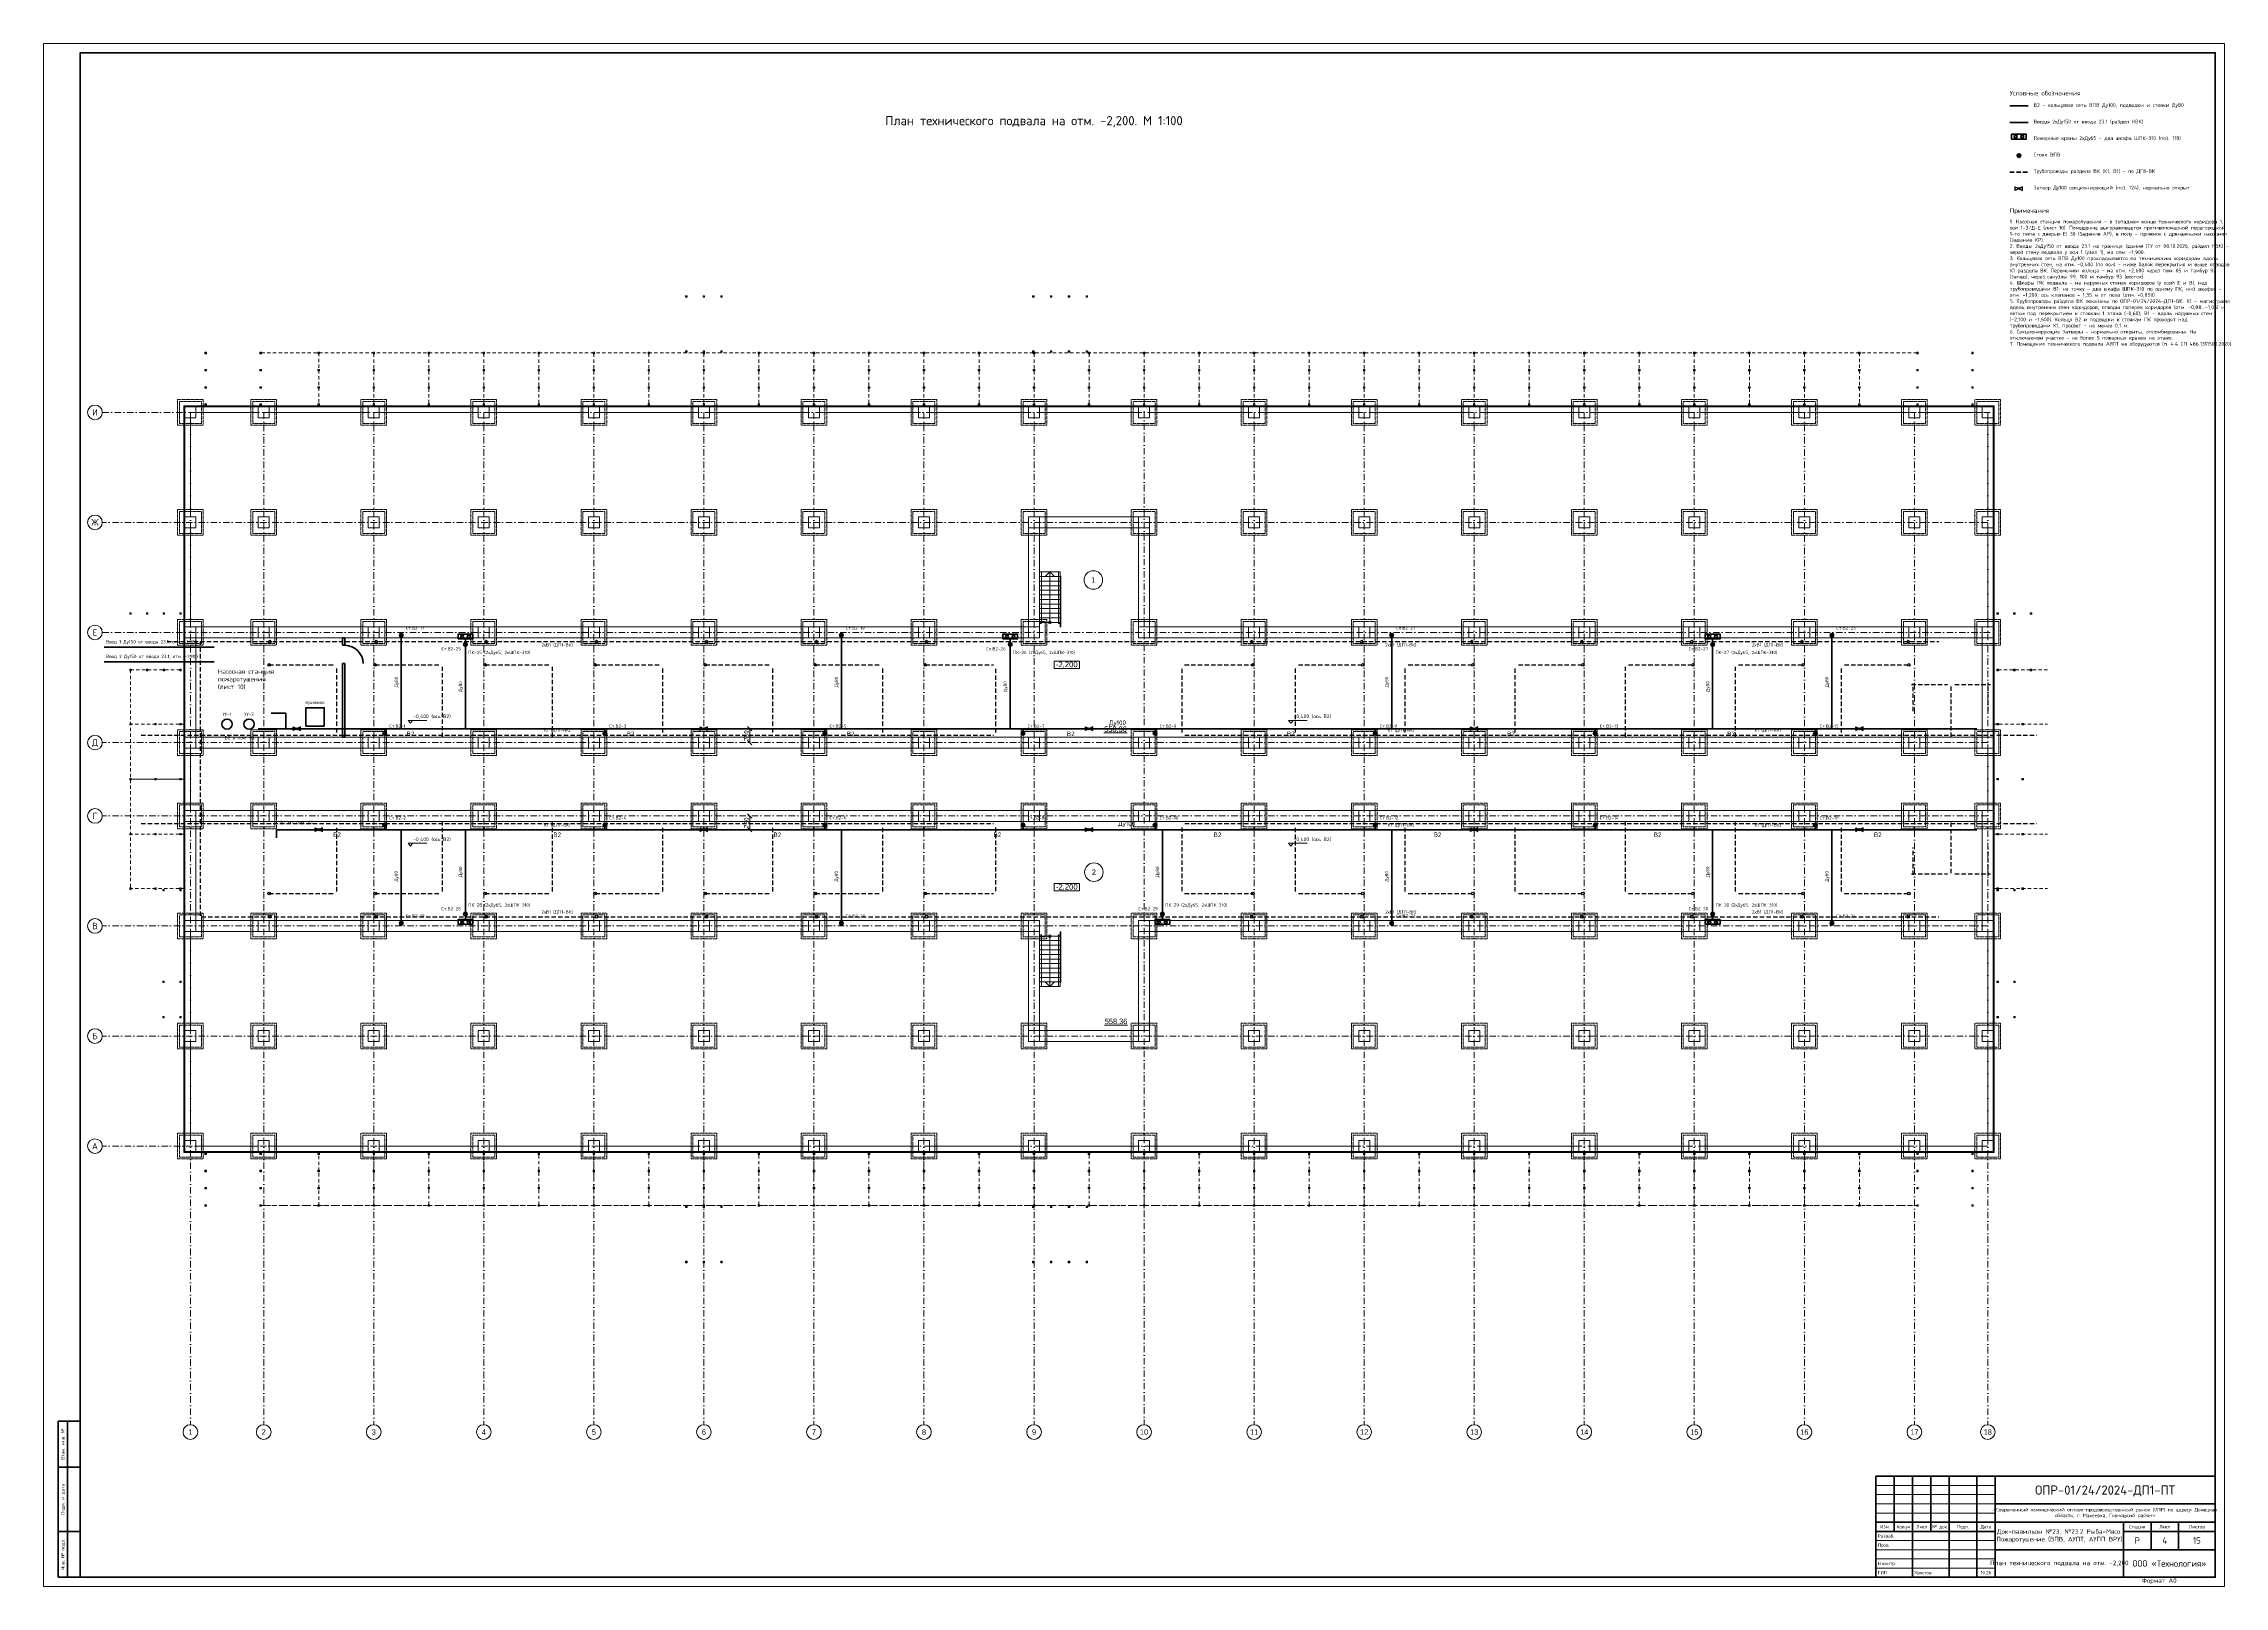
# Model space of a CAD drawing. Header units: millimetres. Extents: x 0 to 2118900, y -20000 to 84100.
# Drawn here: x 0 to 118900, y 0 to 84100 of the extents above; entities that cross this region are included whole.
import ezdxf
from ezdxf.enums import TextEntityAlignment as Align

# ---------------------------------------------------------------- set-up
doc = ezdxf.new("R2010")
doc.units = ezdxf.units.MM
for name, pattern in [('DASHED', [1.524, 1.27, -0.254]), ('Dot & Dashed', [670.277762, 352.777767, -176.388884, 0, -141.111112]), ('thk_line_type', [315, 180, -135]), ('ПТ_ШТРИХ', [6, 4, -2]), ('Штриховая (2)', [564.444447, 282.222223, -282.222223])]:
    doc.linetypes.add(name, pattern=pattern)
for name, color, linetype, lineweight in [('АР_подоснова', 8, 'Continuous', 13), ('ПТ_арматура', 7, 'Continuous', 30), ('ПТ_В2', 3, 'Continuous', 50), ('ПТ_ввод', 5, 'Continuous', 60), ('ПТ_контур', 7, 'Continuous', 35), ('ПТ_оборудование', 7, 'Continuous', 35), ('ПТ_оси', 8, 'Continuous', 13), ('ПТ_ПК', 30, 'Continuous', 35), ('ПТ_размеры', 7, 'Continuous', 13), ('ПТ_рамка', 7, 'Continuous', 50), ('ПТ_рамка_тонк', 7, 'Continuous', 18), ('ПТ_смежные', 8, 'Continuous', 35), ('ПТ_текст', 7, 'Continuous', 18)]:
    doc.layers.add(name, color=color, linetype=linetype, lineweight=lineweight)
doc.styles.add('АР_текст_1', font='arial.ttf')
doc.styles.add('ПТ', font='isocpeur.ttf')
doc.styles.add('ПТ_загл', font='isocpeur.ttf')
doc.dimstyles.new('ПТ100', dxfattribs={"dimscale": 100, "dimtxt": 2.5, "dimasz": 1.2, "dimexe": 1, "dimexo": 0, "dimgap": 0.6, "dimtad": 1, "dimdec": 0, "dimtxsty": 'ПТ', "dimtsz": 1.2, "dimcen": 2.5, "dimclrd": 7, "dimclre": 7, "dimclrt": 7, "dimazin": 3, "dimtfac": 1, "dimtmove": 0, "dimatfit": 3, "dimlwd": 13, "dimlwe": 13, "dimarcsym": 0})

# ---------------------------------------------------------------- blocks, each defined once
blk = doc.blocks.new('Колонна SHS ГК 27')
at = {"color": 0, "linetype": 'Continuous', "lineweight": -2}
for p, q in [((40, 40), (-40, 40)), ((-40, 40), (-40, -40)), ((-33.7, -33.7), (-33.7, 33.7)), ((-33.7, 33.7), (33.7, 33.7)), ((33.7, 33.7), (33.7, -33.7)), ((40, -40), (40, 40)), ((-40, -40), (40, -40)), ((33.7, -33.7), (-33.7, -33.7))]:
    blk.add_line(p, q, dxfattribs=at)
blk = doc.blocks.new('Перекрытие_1', base_point=(-300, 11700))
at = {"color": 0, "linetype": 'Continuous', "lineweight": -2, "flags": 128}
blk.add_lwpolyline([(-300, 11700), (-300, 18300), (98300, 18300), (98300, 11700), (52300, 11700), (52300, 5700), (45700, 5700), (45700, 11700)], close=True, dxfattribs=at)
blk = doc.blocks.new('Перекрытие_2', base_point=(-300, 28300))
at = {"color": 0, "linetype": 'Continuous', "lineweight": -2, "flags": 128}
blk.add_lwpolyline([(-300, 28300), (-300, 21700), (98300, 21700), (98300, 28300), (52300, 28300), (52300, 34300), (45700, 34300), (45700, 28300)], close=True, dxfattribs=at)
blk = doc.blocks.new('Перекрытие_3', base_point=(-700, 12700))
at = {"color": 0, "linetype": 'Dashed', "lineweight": -2, "flags": 128}
blk.add_lwpolyline([(-700, 12700), (700, 12700), (700, 11300), (-700, 11300)], close=True, dxfattribs=at)
blk = doc.blocks.new('Перекрытие_4', base_point=(-600, 12600))
at = {"color": 0, "linetype": 'Dashed', "lineweight": -2, "flags": 128}
blk.add_lwpolyline([(-600, 12600), (600, 12600), (600, 11400), (-600, 11400)], close=True, dxfattribs=at)
blk = doc.blocks.new('Перекрытие_5', base_point=(3300, 12700))
at = {"color": 0, "linetype": 'Dashed', "lineweight": -2, "flags": 128}
blk.add_lwpolyline([(3300, 12700), (4700, 12700), (4700, 11300), (3300, 11300)], close=True, dxfattribs=at)
blk = doc.blocks.new('Перекрытие_6', base_point=(3400, 12600))
at = {"color": 0, "linetype": 'Dashed', "lineweight": -2, "flags": 128}
blk.add_lwpolyline([(3400, 12600), (4600, 12600), (4600, 11400), (3400, 11400)], close=True, dxfattribs=at)
blk = doc.blocks.new('Перекрытие_7', base_point=(97300, 12700))
at = {"color": 0, "linetype": 'Dashed', "lineweight": -2, "flags": 128}
blk.add_lwpolyline([(97300, 12700), (98700, 12700), (98700, 11300), (97300, 11300)], close=True, dxfattribs=at)
blk = doc.blocks.new('Перекрытие_8', base_point=(97400, 12600))
at = {"color": 0, "linetype": 'Dashed', "lineweight": -2, "flags": 128}
blk.add_lwpolyline([(97400, 12600), (98600, 12600), (98600, 11400), (97400, 11400)], close=True, dxfattribs=at)
blk = doc.blocks.new('Перекрытие_9', base_point=(93300, 12700))
at = {"color": 0, "linetype": 'Dashed', "lineweight": -2, "flags": 128}
blk.add_lwpolyline([(93300, 12700), (94700, 12700), (94700, 11300), (93300, 11300)], close=True, dxfattribs=at)
blk = doc.blocks.new('Перекрытие_10', base_point=(93400, 12600))
at = {"color": 0, "linetype": 'Dashed', "lineweight": -2, "flags": 128}
blk.add_lwpolyline([(93400, 12600), (94600, 12600), (94600, 11400), (93400, 11400)], close=True, dxfattribs=at)
blk = doc.blocks.new('Перекрытие_11', base_point=(87300, 12700))
at = {"color": 0, "linetype": 'Dashed', "lineweight": -2, "flags": 128}
blk.add_lwpolyline([(87300, 12700), (88700, 12700), (88700, 11300), (87300, 11300)], close=True, dxfattribs=at)
blk = doc.blocks.new('Перекрытие_12', base_point=(87400, 12600))
at = {"color": 0, "linetype": 'Dashed', "lineweight": -2, "flags": 128}
blk.add_lwpolyline([(87400, 12600), (88600, 12600), (88600, 11400), (87400, 11400)], close=True, dxfattribs=at)
blk = doc.blocks.new('Перекрытие_13', base_point=(81300, 12700))
at = {"color": 0, "linetype": 'Dashed', "lineweight": -2, "flags": 128}
blk.add_lwpolyline([(81300, 12700), (82700, 12700), (82700, 11300), (81300, 11300)], close=True, dxfattribs=at)
blk = doc.blocks.new('Перекрытие_14', base_point=(81400, 12600))
at = {"color": 0, "linetype": 'Dashed', "lineweight": -2, "flags": 128}
blk.add_lwpolyline([(81400, 12600), (82600, 12600), (82600, 11400), (81400, 11400)], close=True, dxfattribs=at)
blk = doc.blocks.new('Перекрытие_15', base_point=(75300, 12700))
at = {"color": 0, "linetype": 'Dashed', "lineweight": -2, "flags": 128}
blk.add_lwpolyline([(75300, 12700), (76700, 12700), (76700, 11300), (75300, 11300)], close=True, dxfattribs=at)
blk = doc.blocks.new('Перекрытие_16', base_point=(75400, 12600))
at = {"color": 0, "linetype": 'Dashed', "lineweight": -2, "flags": 128}
blk.add_lwpolyline([(75400, 12600), (76600, 12600), (76600, 11400), (75400, 11400)], close=True, dxfattribs=at)
blk = doc.blocks.new('Перекрытие_17', base_point=(69300, 12700))
at = {"color": 0, "linetype": 'Dashed', "lineweight": -2, "flags": 128}
blk.add_lwpolyline([(69300, 12700), (70700, 12700), (70700, 11300), (69300, 11300)], close=True, dxfattribs=at)
blk = doc.blocks.new('Перекрытие_18', base_point=(69400, 12600))
at = {"color": 0, "linetype": 'Dashed', "lineweight": -2, "flags": 128}
blk.add_lwpolyline([(69400, 12600), (70600, 12600), (70600, 11400), (69400, 11400)], close=True, dxfattribs=at)
blk = doc.blocks.new('Перекрытие_19', base_point=(63300, 12700))
at = {"color": 0, "linetype": 'Dashed', "lineweight": -2, "flags": 128}
blk.add_lwpolyline([(63300, 12700), (64700, 12700), (64700, 11300), (63300, 11300)], close=True, dxfattribs=at)
blk = doc.blocks.new('Перекрытие_20', base_point=(63400, 12600))
at = {"color": 0, "linetype": 'Dashed', "lineweight": -2, "flags": 128}
blk.add_lwpolyline([(63400, 12600), (64600, 12600), (64600, 11400), (63400, 11400)], close=True, dxfattribs=at)
blk = doc.blocks.new('Перекрытие_21', base_point=(57300, 12700))
at = {"color": 0, "linetype": 'Dashed', "lineweight": -2, "flags": 128}
blk.add_lwpolyline([(57300, 12700), (58700, 12700), (58700, 11300), (57300, 11300)], close=True, dxfattribs=at)
blk = doc.blocks.new('Перекрытие_22', base_point=(57400, 12600))
at = {"color": 0, "linetype": 'Dashed', "lineweight": -2, "flags": 128}
blk.add_lwpolyline([(57400, 12600), (58600, 12600), (58600, 11400), (57400, 11400)], close=True, dxfattribs=at)
blk = doc.blocks.new('Перекрытие_23', base_point=(51300, 12700))
at = {"color": 0, "linetype": 'Dashed', "lineweight": -2, "flags": 128}
blk.add_lwpolyline([(51300, 12700), (52700, 12700), (52700, 11300), (51300, 11300)], close=True, dxfattribs=at)
blk = doc.blocks.new('Перекрытие_24', base_point=(51400, 12600))
at = {"color": 0, "linetype": 'Dashed', "lineweight": -2, "flags": 128}
blk.add_lwpolyline([(51400, 12600), (52600, 12600), (52600, 11400), (51400, 11400)], close=True, dxfattribs=at)
blk = doc.blocks.new('Перекрытие_25', base_point=(45300, 12700))
at = {"color": 0, "linetype": 'Dashed', "lineweight": -2, "flags": 128}
blk.add_lwpolyline([(45300, 12700), (46700, 12700), (46700, 11300), (45300, 11300)], close=True, dxfattribs=at)
blk = doc.blocks.new('Перекрытие_26', base_point=(45400, 12600))
at = {"color": 0, "linetype": 'Dashed', "lineweight": -2, "flags": 128}
blk.add_lwpolyline([(45400, 12600), (46600, 12600), (46600, 11400), (45400, 11400)], close=True, dxfattribs=at)
blk = doc.blocks.new('Перекрытие_27', base_point=(39300, 12700))
at = {"color": 0, "linetype": 'Dashed', "lineweight": -2, "flags": 128}
blk.add_lwpolyline([(39300, 12700), (40700, 12700), (40700, 11300), (39300, 11300)], close=True, dxfattribs=at)
blk = doc.blocks.new('Перекрытие_28', base_point=(39400, 12600))
at = {"color": 0, "linetype": 'Dashed', "lineweight": -2, "flags": 128}
blk.add_lwpolyline([(39400, 12600), (40600, 12600), (40600, 11400), (39400, 11400)], close=True, dxfattribs=at)
blk = doc.blocks.new('Перекрытие_29', base_point=(33300, 12700))
at = {"color": 0, "linetype": 'Dashed', "lineweight": -2, "flags": 128}
blk.add_lwpolyline([(33300, 12700), (34700, 12700), (34700, 11300), (33300, 11300)], close=True, dxfattribs=at)
blk = doc.blocks.new('Перекрытие_30', base_point=(33400, 12600))
at = {"color": 0, "linetype": 'Dashed', "lineweight": -2, "flags": 128}
blk.add_lwpolyline([(33400, 12600), (34600, 12600), (34600, 11400), (33400, 11400)], close=True, dxfattribs=at)
blk = doc.blocks.new('Перекрытие_31', base_point=(27300, 12700))
at = {"color": 0, "linetype": 'Dashed', "lineweight": -2, "flags": 128}
blk.add_lwpolyline([(27300, 12700), (28700, 12700), (28700, 11300), (27300, 11300)], close=True, dxfattribs=at)
blk = doc.blocks.new('Перекрытие_32', base_point=(27400, 12600))
at = {"color": 0, "linetype": 'Dashed', "lineweight": -2, "flags": 128}
blk.add_lwpolyline([(27400, 12600), (28600, 12600), (28600, 11400), (27400, 11400)], close=True, dxfattribs=at)
blk = doc.blocks.new('Перекрытие_33', base_point=(21300, 12700))
at = {"color": 0, "linetype": 'Dashed', "lineweight": -2, "flags": 128}
blk.add_lwpolyline([(21300, 12700), (22700, 12700), (22700, 11300), (21300, 11300)], close=True, dxfattribs=at)
blk = doc.blocks.new('Перекрытие_34', base_point=(21400, 12600))
at = {"color": 0, "linetype": 'Dashed', "lineweight": -2, "flags": 128}
blk.add_lwpolyline([(21400, 12600), (22600, 12600), (22600, 11400), (21400, 11400)], close=True, dxfattribs=at)
blk = doc.blocks.new('Перекрытие_35', base_point=(15300, 12700))
at = {"color": 0, "linetype": 'Dashed', "lineweight": -2, "flags": 128}
blk.add_lwpolyline([(15300, 12700), (16700, 12700), (16700, 11300), (15300, 11300)], close=True, dxfattribs=at)
blk = doc.blocks.new('Перекрытие_36', base_point=(15400, 12600))
at = {"color": 0, "linetype": 'Dashed', "lineweight": -2, "flags": 128}
blk.add_lwpolyline([(15400, 12600), (16600, 12600), (16600, 11400), (15400, 11400)], close=True, dxfattribs=at)
blk = doc.blocks.new('Перекрытие_37', base_point=(9300, 12700))
at = {"color": 0, "linetype": 'Dashed', "lineweight": -2, "flags": 128}
blk.add_lwpolyline([(9300, 12700), (10700, 12700), (10700, 11300), (9300, 11300)], close=True, dxfattribs=at)
blk = doc.blocks.new('Перекрытие_38', base_point=(9400, 12600))
at = {"color": 0, "linetype": 'Dashed', "lineweight": -2, "flags": 128}
blk.add_lwpolyline([(9400, 12600), (10600, 12600), (10600, 11400), (9400, 11400)], close=True, dxfattribs=at)
blk = doc.blocks.new('Перекрытие_39', base_point=(-700, 6700))
at = {"color": 0, "linetype": 'Dashed', "lineweight": -2, "flags": 128}
blk.add_lwpolyline([(-700, 6700), (700, 6700), (700, 5300), (-700, 5300)], close=True, dxfattribs=at)
blk = doc.blocks.new('Перекрытие_40', base_point=(-600, 6600))
at = {"color": 0, "linetype": 'Dashed', "lineweight": -2, "flags": 128}
blk.add_lwpolyline([(-600, 6600), (600, 6600), (600, 5400), (-600, 5400)], close=True, dxfattribs=at)
blk = doc.blocks.new('Перекрытие_41', base_point=(3300, 6700))
at = {"color": 0, "linetype": 'Dashed', "lineweight": -2, "flags": 128}
blk.add_lwpolyline([(3300, 6700), (4700, 6700), (4700, 5300), (3300, 5300)], close=True, dxfattribs=at)
blk = doc.blocks.new('Перекрытие_42', base_point=(3400, 6600))
at = {"color": 0, "linetype": 'Dashed', "lineweight": -2, "flags": 128}
blk.add_lwpolyline([(3400, 6600), (4600, 6600), (4600, 5400), (3400, 5400)], close=True, dxfattribs=at)
blk = doc.blocks.new('Перекрытие_43', base_point=(97300, 6700))
at = {"color": 0, "linetype": 'Dashed', "lineweight": -2, "flags": 128}
blk.add_lwpolyline([(97300, 6700), (98700, 6700), (98700, 5300), (97300, 5300)], close=True, dxfattribs=at)
blk = doc.blocks.new('Перекрытие_44', base_point=(97400, 6600))
at = {"color": 0, "linetype": 'Dashed', "lineweight": -2, "flags": 128}
blk.add_lwpolyline([(97400, 6600), (98600, 6600), (98600, 5400), (97400, 5400)], close=True, dxfattribs=at)
blk = doc.blocks.new('Перекрытие_45', base_point=(93300, 6700))
at = {"color": 0, "linetype": 'Dashed', "lineweight": -2, "flags": 128}
blk.add_lwpolyline([(93300, 6700), (94700, 6700), (94700, 5300), (93300, 5300)], close=True, dxfattribs=at)
blk = doc.blocks.new('Перекрытие_46', base_point=(93400, 6600))
at = {"color": 0, "linetype": 'Dashed', "lineweight": -2, "flags": 128}
blk.add_lwpolyline([(93400, 6600), (94600, 6600), (94600, 5400), (93400, 5400)], close=True, dxfattribs=at)
blk = doc.blocks.new('Перекрытие_47', base_point=(87300, 6700))
at = {"color": 0, "linetype": 'Dashed', "lineweight": -2, "flags": 128}
blk.add_lwpolyline([(87300, 6700), (88700, 6700), (88700, 5300), (87300, 5300)], close=True, dxfattribs=at)
blk = doc.blocks.new('Перекрытие_48', base_point=(87400, 6600))
at = {"color": 0, "linetype": 'Dashed', "lineweight": -2, "flags": 128}
blk.add_lwpolyline([(87400, 6600), (88600, 6600), (88600, 5400), (87400, 5400)], close=True, dxfattribs=at)
blk = doc.blocks.new('Перекрытие_49', base_point=(81300, 6700))
at = {"color": 0, "linetype": 'Dashed', "lineweight": -2, "flags": 128}
blk.add_lwpolyline([(81300, 6700), (82700, 6700), (82700, 5300), (81300, 5300)], close=True, dxfattribs=at)
blk = doc.blocks.new('Перекрытие_50', base_point=(81400, 6600))
at = {"color": 0, "linetype": 'Dashed', "lineweight": -2, "flags": 128}
blk.add_lwpolyline([(81400, 6600), (82600, 6600), (82600, 5400), (81400, 5400)], close=True, dxfattribs=at)
blk = doc.blocks.new('Перекрытие_51', base_point=(75300, 6700))
at = {"color": 0, "linetype": 'Dashed', "lineweight": -2, "flags": 128}
blk.add_lwpolyline([(75300, 6700), (76700, 6700), (76700, 5300), (75300, 5300)], close=True, dxfattribs=at)
blk = doc.blocks.new('Перекрытие_52', base_point=(75400, 6600))
at = {"color": 0, "linetype": 'Dashed', "lineweight": -2, "flags": 128}
blk.add_lwpolyline([(75400, 6600), (76600, 6600), (76600, 5400), (75400, 5400)], close=True, dxfattribs=at)
blk = doc.blocks.new('Перекрытие_53', base_point=(69300, 6700))
at = {"color": 0, "linetype": 'Dashed', "lineweight": -2, "flags": 128}
blk.add_lwpolyline([(69300, 6700), (70700, 6700), (70700, 5300), (69300, 5300)], close=True, dxfattribs=at)
blk = doc.blocks.new('Перекрытие_54', base_point=(69400, 6600))
at = {"color": 0, "linetype": 'Dashed', "lineweight": -2, "flags": 128}
blk.add_lwpolyline([(69400, 6600), (70600, 6600), (70600, 5400), (69400, 5400)], close=True, dxfattribs=at)
blk = doc.blocks.new('Перекрытие_55', base_point=(63300, 6700))
at = {"color": 0, "linetype": 'Dashed', "lineweight": -2, "flags": 128}
blk.add_lwpolyline([(63300, 6700), (64700, 6700), (64700, 5300), (63300, 5300)], close=True, dxfattribs=at)
blk = doc.blocks.new('Перекрытие_56', base_point=(63400, 6600))
at = {"color": 0, "linetype": 'Dashed', "lineweight": -2, "flags": 128}
blk.add_lwpolyline([(63400, 6600), (64600, 6600), (64600, 5400), (63400, 5400)], close=True, dxfattribs=at)
blk = doc.blocks.new('Перекрытие_57', base_point=(57300, 6700))
at = {"color": 0, "linetype": 'Dashed', "lineweight": -2, "flags": 128}
blk.add_lwpolyline([(57300, 6700), (58700, 6700), (58700, 5300), (57300, 5300)], close=True, dxfattribs=at)
blk = doc.blocks.new('Перекрытие_58', base_point=(57400, 6600))
at = {"color": 0, "linetype": 'Dashed', "lineweight": -2, "flags": 128}
blk.add_lwpolyline([(57400, 6600), (58600, 6600), (58600, 5400), (57400, 5400)], close=True, dxfattribs=at)
blk = doc.blocks.new('Перекрытие_59', base_point=(51300, 6700))
at = {"color": 0, "linetype": 'Dashed', "lineweight": -2, "flags": 128}
blk.add_lwpolyline([(51300, 6700), (52700, 6700), (52700, 5300), (51300, 5300)], close=True, dxfattribs=at)
blk = doc.blocks.new('Перекрытие_60', base_point=(51400, 6600))
at = {"color": 0, "linetype": 'Dashed', "lineweight": -2, "flags": 128}
blk.add_lwpolyline([(51400, 6600), (52600, 6600), (52600, 5400), (51400, 5400)], close=True, dxfattribs=at)
blk = doc.blocks.new('Перекрытие_61', base_point=(45300, 6700))
at = {"color": 0, "linetype": 'Dashed', "lineweight": -2, "flags": 128}
blk.add_lwpolyline([(45300, 6700), (46700, 6700), (46700, 5300), (45300, 5300)], close=True, dxfattribs=at)
blk = doc.blocks.new('Перекрытие_62', base_point=(45400, 6600))
at = {"color": 0, "linetype": 'Dashed', "lineweight": -2, "flags": 128}
blk.add_lwpolyline([(45400, 6600), (46600, 6600), (46600, 5400), (45400, 5400)], close=True, dxfattribs=at)
blk = doc.blocks.new('Перекрытие_63', base_point=(39300, 6700))
at = {"color": 0, "linetype": 'Dashed', "lineweight": -2, "flags": 128}
blk.add_lwpolyline([(39300, 6700), (40700, 6700), (40700, 5300), (39300, 5300)], close=True, dxfattribs=at)
blk = doc.blocks.new('Перекрытие_64', base_point=(39400, 6600))
at = {"color": 0, "linetype": 'Dashed', "lineweight": -2, "flags": 128}
blk.add_lwpolyline([(39400, 6600), (40600, 6600), (40600, 5400), (39400, 5400)], close=True, dxfattribs=at)
blk = doc.blocks.new('Перекрытие_65', base_point=(33300, 6700))
at = {"color": 0, "linetype": 'Dashed', "lineweight": -2, "flags": 128}
blk.add_lwpolyline([(33300, 6700), (34700, 6700), (34700, 5300), (33300, 5300)], close=True, dxfattribs=at)
blk = doc.blocks.new('Перекрытие_66', base_point=(33400, 6600))
at = {"color": 0, "linetype": 'Dashed', "lineweight": -2, "flags": 128}
blk.add_lwpolyline([(33400, 6600), (34600, 6600), (34600, 5400), (33400, 5400)], close=True, dxfattribs=at)
blk = doc.blocks.new('Перекрытие_67', base_point=(27300, 6700))
at = {"color": 0, "linetype": 'Dashed', "lineweight": -2, "flags": 128}
blk.add_lwpolyline([(27300, 6700), (28700, 6700), (28700, 5300), (27300, 5300)], close=True, dxfattribs=at)
blk = doc.blocks.new('Перекрытие_68', base_point=(27400, 6600))
at = {"color": 0, "linetype": 'Dashed', "lineweight": -2, "flags": 128}
blk.add_lwpolyline([(27400, 6600), (28600, 6600), (28600, 5400), (27400, 5400)], close=True, dxfattribs=at)
blk = doc.blocks.new('Перекрытие_69', base_point=(21300, 6700))
at = {"color": 0, "linetype": 'Dashed', "lineweight": -2, "flags": 128}
blk.add_lwpolyline([(21300, 6700), (22700, 6700), (22700, 5300), (21300, 5300)], close=True, dxfattribs=at)
blk = doc.blocks.new('Перекрытие_70', base_point=(21400, 6600))
at = {"color": 0, "linetype": 'Dashed', "lineweight": -2, "flags": 128}
blk.add_lwpolyline([(21400, 6600), (22600, 6600), (22600, 5400), (21400, 5400)], close=True, dxfattribs=at)
blk = doc.blocks.new('Перекрытие_71', base_point=(15300, 6700))
at = {"color": 0, "linetype": 'Dashed', "lineweight": -2, "flags": 128}
blk.add_lwpolyline([(15300, 6700), (16700, 6700), (16700, 5300), (15300, 5300)], close=True, dxfattribs=at)
blk = doc.blocks.new('Перекрытие_72', base_point=(15400, 6600))
at = {"color": 0, "linetype": 'Dashed', "lineweight": -2, "flags": 128}
blk.add_lwpolyline([(15400, 6600), (16600, 6600), (16600, 5400), (15400, 5400)], close=True, dxfattribs=at)
blk = doc.blocks.new('Перекрытие_73', base_point=(9300, 6700))
at = {"color": 0, "linetype": 'Dashed', "lineweight": -2, "flags": 128}
blk.add_lwpolyline([(9300, 6700), (10700, 6700), (10700, 5300), (9300, 5300)], close=True, dxfattribs=at)
blk = doc.blocks.new('Перекрытие_74', base_point=(9400, 6600))
at = {"color": 0, "linetype": 'Dashed', "lineweight": -2, "flags": 128}
blk.add_lwpolyline([(9400, 6600), (10600, 6600), (10600, 5400), (9400, 5400)], close=True, dxfattribs=at)
blk = doc.blocks.new('Перекрытие_75', base_point=(-700, 700))
at = {"color": 0, "linetype": 'Dashed', "lineweight": -2, "flags": 128}
blk.add_lwpolyline([(-700, 700), (700, 700), (700, -700), (-700, -700)], close=True, dxfattribs=at)
blk = doc.blocks.new('Перекрытие_76', base_point=(-600, 600))
at = {"color": 0, "linetype": 'Dashed', "lineweight": -2, "flags": 128}
blk.add_lwpolyline([(-600, 600), (600, 600), (600, -600), (-600, -600)], close=True, dxfattribs=at)
blk = doc.blocks.new('Перекрытие_77', base_point=(3300, 700))
at = {"color": 0, "linetype": 'Dashed', "lineweight": -2, "flags": 128}
blk.add_lwpolyline([(3300, 700), (4700, 700), (4700, -700), (3300, -700)], close=True, dxfattribs=at)
blk = doc.blocks.new('Перекрытие_78', base_point=(3400, 600))
at = {"color": 0, "linetype": 'Dashed', "lineweight": -2, "flags": 128}
blk.add_lwpolyline([(3400, 600), (4600, 600), (4600, -600), (3400, -600)], close=True, dxfattribs=at)
blk = doc.blocks.new('Перекрытие_79', base_point=(97300, 700))
at = {"color": 0, "linetype": 'Dashed', "lineweight": -2, "flags": 128}
blk.add_lwpolyline([(97300, 700), (98700, 700), (98700, -700), (97300, -700)], close=True, dxfattribs=at)
blk = doc.blocks.new('Перекрытие_80', base_point=(97400, 600))
at = {"color": 0, "linetype": 'Dashed', "lineweight": -2, "flags": 128}
blk.add_lwpolyline([(97400, 600), (98600, 600), (98600, -600), (97400, -600)], close=True, dxfattribs=at)
blk = doc.blocks.new('Перекрытие_81', base_point=(93300, 700))
at = {"color": 0, "linetype": 'Dashed', "lineweight": -2, "flags": 128}
blk.add_lwpolyline([(93300, 700), (94700, 700), (94700, -700), (93300, -700)], close=True, dxfattribs=at)
blk = doc.blocks.new('Перекрытие_82', base_point=(93400, 600))
at = {"color": 0, "linetype": 'Dashed', "lineweight": -2, "flags": 128}
blk.add_lwpolyline([(93400, 600), (94600, 600), (94600, -600), (93400, -600)], close=True, dxfattribs=at)
blk = doc.blocks.new('Перекрытие_83', base_point=(87300, 700))
at = {"color": 0, "linetype": 'Dashed', "lineweight": -2, "flags": 128}
blk.add_lwpolyline([(87300, 700), (88700, 700), (88700, -700), (87300, -700)], close=True, dxfattribs=at)
blk = doc.blocks.new('Перекрытие_84', base_point=(87400, 600))
at = {"color": 0, "linetype": 'Dashed', "lineweight": -2, "flags": 128}
blk.add_lwpolyline([(87400, 600), (88600, 600), (88600, -600), (87400, -600)], close=True, dxfattribs=at)
blk = doc.blocks.new('Перекрытие_85', base_point=(81300, 700))
at = {"color": 0, "linetype": 'Dashed', "lineweight": -2, "flags": 128}
blk.add_lwpolyline([(81300, 700), (82700, 700), (82700, -700), (81300, -700)], close=True, dxfattribs=at)
blk = doc.blocks.new('Перекрытие_86', base_point=(81400, 600))
at = {"color": 0, "linetype": 'Dashed', "lineweight": -2, "flags": 128}
blk.add_lwpolyline([(81400, 600), (82600, 600), (82600, -600), (81400, -600)], close=True, dxfattribs=at)
blk = doc.blocks.new('Перекрытие_87', base_point=(75300, 700))
at = {"color": 0, "linetype": 'Dashed', "lineweight": -2, "flags": 128}
blk.add_lwpolyline([(75300, 700), (76700, 700), (76700, -700), (75300, -700)], close=True, dxfattribs=at)
blk = doc.blocks.new('Перекрытие_88', base_point=(75400, 600))
at = {"color": 0, "linetype": 'Dashed', "lineweight": -2, "flags": 128}
blk.add_lwpolyline([(75400, 600), (76600, 600), (76600, -600), (75400, -600)], close=True, dxfattribs=at)
blk = doc.blocks.new('Перекрытие_89', base_point=(69300, 700))
at = {"color": 0, "linetype": 'Dashed', "lineweight": -2, "flags": 128}
blk.add_lwpolyline([(69300, 700), (70700, 700), (70700, -700), (69300, -700)], close=True, dxfattribs=at)
blk = doc.blocks.new('Перекрытие_90', base_point=(69400, 600))
at = {"color": 0, "linetype": 'Dashed', "lineweight": -2, "flags": 128}
blk.add_lwpolyline([(69400, 600), (70600, 600), (70600, -600), (69400, -600)], close=True, dxfattribs=at)
blk = doc.blocks.new('Перекрытие_91', base_point=(63300, 700))
at = {"color": 0, "linetype": 'Dashed', "lineweight": -2, "flags": 128}
blk.add_lwpolyline([(63300, 700), (64700, 700), (64700, -700), (63300, -700)], close=True, dxfattribs=at)
blk = doc.blocks.new('Перекрытие_92', base_point=(63400, 600))
at = {"color": 0, "linetype": 'Dashed', "lineweight": -2, "flags": 128}
blk.add_lwpolyline([(63400, 600), (64600, 600), (64600, -600), (63400, -600)], close=True, dxfattribs=at)
blk = doc.blocks.new('Перекрытие_93', base_point=(57300, 700))
at = {"color": 0, "linetype": 'Dashed', "lineweight": -2, "flags": 128}
blk.add_lwpolyline([(57300, 700), (58700, 700), (58700, -700), (57300, -700)], close=True, dxfattribs=at)
blk = doc.blocks.new('Перекрытие_94', base_point=(57400, 600))
at = {"color": 0, "linetype": 'Dashed', "lineweight": -2, "flags": 128}
blk.add_lwpolyline([(57400, 600), (58600, 600), (58600, -600), (57400, -600)], close=True, dxfattribs=at)
blk = doc.blocks.new('Перекрытие_95', base_point=(51300, 700))
at = {"color": 0, "linetype": 'Dashed', "lineweight": -2, "flags": 128}
blk.add_lwpolyline([(51300, 700), (52700, 700), (52700, -700), (51300, -700)], close=True, dxfattribs=at)
blk = doc.blocks.new('Перекрытие_96', base_point=(51400, 600))
at = {"color": 0, "linetype": 'Dashed', "lineweight": -2, "flags": 128}
blk.add_lwpolyline([(51400, 600), (52600, 600), (52600, -600), (51400, -600)], close=True, dxfattribs=at)
blk = doc.blocks.new('Перекрытие_97', base_point=(45300, 700))
at = {"color": 0, "linetype": 'Dashed', "lineweight": -2, "flags": 128}
blk.add_lwpolyline([(45300, 700), (46700, 700), (46700, -700), (45300, -700)], close=True, dxfattribs=at)
blk = doc.blocks.new('Перекрытие_98', base_point=(45400, 600))
at = {"color": 0, "linetype": 'Dashed', "lineweight": -2, "flags": 128}
blk.add_lwpolyline([(45400, 600), (46600, 600), (46600, -600), (45400, -600)], close=True, dxfattribs=at)
blk = doc.blocks.new('Перекрытие_99', base_point=(39300, 700))
at = {"color": 0, "linetype": 'Dashed', "lineweight": -2, "flags": 128}
blk.add_lwpolyline([(39300, 700), (40700, 700), (40700, -700), (39300, -700)], close=True, dxfattribs=at)
blk = doc.blocks.new('Перекрытие_100', base_point=(39400, 600))
at = {"color": 0, "linetype": 'Dashed', "lineweight": -2, "flags": 128}
blk.add_lwpolyline([(39400, 600), (40600, 600), (40600, -600), (39400, -600)], close=True, dxfattribs=at)
blk = doc.blocks.new('Перекрытие_101', base_point=(33300, 700))
at = {"color": 0, "linetype": 'Dashed', "lineweight": -2, "flags": 128}
blk.add_lwpolyline([(33300, 700), (34700, 700), (34700, -700), (33300, -700)], close=True, dxfattribs=at)
blk = doc.blocks.new('Перекрытие_102', base_point=(33400, 600))
at = {"color": 0, "linetype": 'Dashed', "lineweight": -2, "flags": 128}
blk.add_lwpolyline([(33400, 600), (34600, 600), (34600, -600), (33400, -600)], close=True, dxfattribs=at)
blk = doc.blocks.new('Перекрытие_103', base_point=(27300, 700))
at = {"color": 0, "linetype": 'Dashed', "lineweight": -2, "flags": 128}
blk.add_lwpolyline([(27300, 700), (28700, 700), (28700, -700), (27300, -700)], close=True, dxfattribs=at)
blk = doc.blocks.new('Перекрытие_104', base_point=(27400, 600))
at = {"color": 0, "linetype": 'Dashed', "lineweight": -2, "flags": 128}
blk.add_lwpolyline([(27400, 600), (28600, 600), (28600, -600), (27400, -600)], close=True, dxfattribs=at)
blk = doc.blocks.new('Перекрытие_105', base_point=(21300, 700))
at = {"color": 0, "linetype": 'Dashed', "lineweight": -2, "flags": 128}
blk.add_lwpolyline([(21300, 700), (22700, 700), (22700, -700), (21300, -700)], close=True, dxfattribs=at)
blk = doc.blocks.new('Перекрытие_106', base_point=(21400, 600))
at = {"color": 0, "linetype": 'Dashed', "lineweight": -2, "flags": 128}
blk.add_lwpolyline([(21400, 600), (22600, 600), (22600, -600), (21400, -600)], close=True, dxfattribs=at)
blk = doc.blocks.new('Перекрытие_107', base_point=(15300, 700))
at = {"color": 0, "linetype": 'Dashed', "lineweight": -2, "flags": 128}
blk.add_lwpolyline([(15300, 700), (16700, 700), (16700, -700), (15300, -700)], close=True, dxfattribs=at)
blk = doc.blocks.new('Перекрытие_108', base_point=(15400, 600))
at = {"color": 0, "linetype": 'Dashed', "lineweight": -2, "flags": 128}
blk.add_lwpolyline([(15400, 600), (16600, 600), (16600, -600), (15400, -600)], close=True, dxfattribs=at)
blk = doc.blocks.new('Перекрытие_109', base_point=(9300, 700))
at = {"color": 0, "linetype": 'Dashed', "lineweight": -2, "flags": 128}
blk.add_lwpolyline([(9300, 700), (10700, 700), (10700, -700), (9300, -700)], close=True, dxfattribs=at)
blk = doc.blocks.new('Перекрытие_110', base_point=(9400, 600))
at = {"color": 0, "linetype": 'Dashed', "lineweight": -2, "flags": 128}
blk.add_lwpolyline([(9400, 600), (10600, 600), (10600, -600), (9400, -600)], close=True, dxfattribs=at)
blk = doc.blocks.new('Перекрытие_111', base_point=(-700, 18700))
at = {"color": 0, "linetype": 'Dashed', "lineweight": -2, "flags": 128}
blk.add_lwpolyline([(-700, 18700), (700, 18700), (700, 17300), (-700, 17300)], close=True, dxfattribs=at)
blk = doc.blocks.new('Перекрытие_112', base_point=(-600, 18600))
at = {"color": 0, "linetype": 'Dashed', "lineweight": -2, "flags": 128}
blk.add_lwpolyline([(-600, 18600), (600, 18600), (600, 17400), (-600, 17400)], close=True, dxfattribs=at)
blk = doc.blocks.new('Перекрытие_113', base_point=(3300, 18700))
at = {"color": 0, "linetype": 'Dashed', "lineweight": -2, "flags": 128}
blk.add_lwpolyline([(3300, 18700), (4700, 18700), (4700, 17300), (3300, 17300)], close=True, dxfattribs=at)
blk = doc.blocks.new('Перекрытие_114', base_point=(3400, 18600))
at = {"color": 0, "linetype": 'Dashed', "lineweight": -2, "flags": 128}
blk.add_lwpolyline([(3400, 18600), (4600, 18600), (4600, 17400), (3400, 17400)], close=True, dxfattribs=at)
blk = doc.blocks.new('Перекрытие_115', base_point=(97300, 18700))
at = {"color": 0, "linetype": 'Dashed', "lineweight": -2, "flags": 128}
blk.add_lwpolyline([(97300, 18700), (98700, 18700), (98700, 17300), (97300, 17300)], close=True, dxfattribs=at)
blk = doc.blocks.new('Перекрытие_116', base_point=(97400, 18600))
at = {"color": 0, "linetype": 'Dashed', "lineweight": -2, "flags": 128}
blk.add_lwpolyline([(97400, 18600), (98600, 18600), (98600, 17400), (97400, 17400)], close=True, dxfattribs=at)
blk = doc.blocks.new('Перекрытие_117', base_point=(93300, 18700))
at = {"color": 0, "linetype": 'Dashed', "lineweight": -2, "flags": 128}
blk.add_lwpolyline([(93300, 18700), (94700, 18700), (94700, 17300), (93300, 17300)], close=True, dxfattribs=at)
blk = doc.blocks.new('Перекрытие_118', base_point=(93400, 18600))
at = {"color": 0, "linetype": 'Dashed', "lineweight": -2, "flags": 128}
blk.add_lwpolyline([(93400, 18600), (94600, 18600), (94600, 17400), (93400, 17400)], close=True, dxfattribs=at)
blk = doc.blocks.new('Перекрытие_119', base_point=(87300, 18700))
at = {"color": 0, "linetype": 'Dashed', "lineweight": -2, "flags": 128}
blk.add_lwpolyline([(87300, 18700), (88700, 18700), (88700, 17300), (87300, 17300)], close=True, dxfattribs=at)
blk = doc.blocks.new('Перекрытие_120', base_point=(87400, 18600))
at = {"color": 0, "linetype": 'Dashed', "lineweight": -2, "flags": 128}
blk.add_lwpolyline([(87400, 18600), (88600, 18600), (88600, 17400), (87400, 17400)], close=True, dxfattribs=at)
blk = doc.blocks.new('Перекрытие_121', base_point=(81300, 18700))
at = {"color": 0, "linetype": 'Dashed', "lineweight": -2, "flags": 128}
blk.add_lwpolyline([(81300, 18700), (82700, 18700), (82700, 17300), (81300, 17300)], close=True, dxfattribs=at)
blk = doc.blocks.new('Перекрытие_122', base_point=(81400, 18600))
at = {"color": 0, "linetype": 'Dashed', "lineweight": -2, "flags": 128}
blk.add_lwpolyline([(81400, 18600), (82600, 18600), (82600, 17400), (81400, 17400)], close=True, dxfattribs=at)
blk = doc.blocks.new('Перекрытие_123', base_point=(75300, 18700))
at = {"color": 0, "linetype": 'Dashed', "lineweight": -2, "flags": 128}
blk.add_lwpolyline([(75300, 18700), (76700, 18700), (76700, 17300), (75300, 17300)], close=True, dxfattribs=at)
blk = doc.blocks.new('Перекрытие_124', base_point=(75400, 18600))
at = {"color": 0, "linetype": 'Dashed', "lineweight": -2, "flags": 128}
blk.add_lwpolyline([(75400, 18600), (76600, 18600), (76600, 17400), (75400, 17400)], close=True, dxfattribs=at)
blk = doc.blocks.new('Перекрытие_125', base_point=(69300, 18700))
at = {"color": 0, "linetype": 'Dashed', "lineweight": -2, "flags": 128}
blk.add_lwpolyline([(69300, 18700), (70700, 18700), (70700, 17300), (69300, 17300)], close=True, dxfattribs=at)
blk = doc.blocks.new('Перекрытие_126', base_point=(69400, 18600))
at = {"color": 0, "linetype": 'Dashed', "lineweight": -2, "flags": 128}
blk.add_lwpolyline([(69400, 18600), (70600, 18600), (70600, 17400), (69400, 17400)], close=True, dxfattribs=at)
blk = doc.blocks.new('Перекрытие_127', base_point=(63300, 18700))
at = {"color": 0, "linetype": 'Dashed', "lineweight": -2, "flags": 128}
blk.add_lwpolyline([(63300, 18700), (64700, 18700), (64700, 17300), (63300, 17300)], close=True, dxfattribs=at)
blk = doc.blocks.new('Перекрытие_128', base_point=(63400, 18600))
at = {"color": 0, "linetype": 'Dashed', "lineweight": -2, "flags": 128}
blk.add_lwpolyline([(63400, 18600), (64600, 18600), (64600, 17400), (63400, 17400)], close=True, dxfattribs=at)
blk = doc.blocks.new('Перекрытие_129', base_point=(57300, 18700))
at = {"color": 0, "linetype": 'Dashed', "lineweight": -2, "flags": 128}
blk.add_lwpolyline([(57300, 18700), (58700, 18700), (58700, 17300), (57300, 17300)], close=True, dxfattribs=at)
blk = doc.blocks.new('Перекрытие_130', base_point=(57400, 18600))
at = {"color": 0, "linetype": 'Dashed', "lineweight": -2, "flags": 128}
blk.add_lwpolyline([(57400, 18600), (58600, 18600), (58600, 17400), (57400, 17400)], close=True, dxfattribs=at)
blk = doc.blocks.new('Перекрытие_131', base_point=(51300, 18700))
at = {"color": 0, "linetype": 'Dashed', "lineweight": -2, "flags": 128}
blk.add_lwpolyline([(51300, 18700), (52700, 18700), (52700, 17300), (51300, 17300)], close=True, dxfattribs=at)
blk = doc.blocks.new('Перекрытие_132', base_point=(51400, 18600))
at = {"color": 0, "linetype": 'Dashed', "lineweight": -2, "flags": 128}
blk.add_lwpolyline([(51400, 18600), (52600, 18600), (52600, 17400), (51400, 17400)], close=True, dxfattribs=at)
blk = doc.blocks.new('Перекрытие_133', base_point=(45300, 18700))
at = {"color": 0, "linetype": 'Dashed', "lineweight": -2, "flags": 128}
blk.add_lwpolyline([(45300, 18700), (46700, 18700), (46700, 17300), (45300, 17300)], close=True, dxfattribs=at)
blk = doc.blocks.new('Перекрытие_134', base_point=(45400, 18600))
at = {"color": 0, "linetype": 'Dashed', "lineweight": -2, "flags": 128}
blk.add_lwpolyline([(45400, 18600), (46600, 18600), (46600, 17400), (45400, 17400)], close=True, dxfattribs=at)
blk = doc.blocks.new('Перекрытие_135', base_point=(39300, 18700))
at = {"color": 0, "linetype": 'Dashed', "lineweight": -2, "flags": 128}
blk.add_lwpolyline([(39300, 18700), (40700, 18700), (40700, 17300), (39300, 17300)], close=True, dxfattribs=at)
blk = doc.blocks.new('Перекрытие_136', base_point=(39400, 18600))
at = {"color": 0, "linetype": 'Dashed', "lineweight": -2, "flags": 128}
blk.add_lwpolyline([(39400, 18600), (40600, 18600), (40600, 17400), (39400, 17400)], close=True, dxfattribs=at)
blk = doc.blocks.new('Перекрытие_137', base_point=(33300, 18700))
at = {"color": 0, "linetype": 'Dashed', "lineweight": -2, "flags": 128}
blk.add_lwpolyline([(33300, 18700), (34700, 18700), (34700, 17300), (33300, 17300)], close=True, dxfattribs=at)
blk = doc.blocks.new('Перекрытие_138', base_point=(33400, 18600))
at = {"color": 0, "linetype": 'Dashed', "lineweight": -2, "flags": 128}
blk.add_lwpolyline([(33400, 18600), (34600, 18600), (34600, 17400), (33400, 17400)], close=True, dxfattribs=at)
blk = doc.blocks.new('Перекрытие_139', base_point=(27300, 18700))
at = {"color": 0, "linetype": 'Dashed', "lineweight": -2, "flags": 128}
blk.add_lwpolyline([(27300, 18700), (28700, 18700), (28700, 17300), (27300, 17300)], close=True, dxfattribs=at)
blk = doc.blocks.new('Перекрытие_140', base_point=(27400, 18600))
at = {"color": 0, "linetype": 'Dashed', "lineweight": -2, "flags": 128}
blk.add_lwpolyline([(27400, 18600), (28600, 18600), (28600, 17400), (27400, 17400)], close=True, dxfattribs=at)
blk = doc.blocks.new('Перекрытие_141', base_point=(21300, 18700))
at = {"color": 0, "linetype": 'Dashed', "lineweight": -2, "flags": 128}
blk.add_lwpolyline([(21300, 18700), (22700, 18700), (22700, 17300), (21300, 17300)], close=True, dxfattribs=at)
blk = doc.blocks.new('Перекрытие_142', base_point=(21400, 18600))
at = {"color": 0, "linetype": 'Dashed', "lineweight": -2, "flags": 128}
blk.add_lwpolyline([(21400, 18600), (22600, 18600), (22600, 17400), (21400, 17400)], close=True, dxfattribs=at)
blk = doc.blocks.new('Перекрытие_143', base_point=(15300, 18700))
at = {"color": 0, "linetype": 'Dashed', "lineweight": -2, "flags": 128}
blk.add_lwpolyline([(15300, 18700), (16700, 18700), (16700, 17300), (15300, 17300)], close=True, dxfattribs=at)
blk = doc.blocks.new('Перекрытие_144', base_point=(15400, 18600))
at = {"color": 0, "linetype": 'Dashed', "lineweight": -2, "flags": 128}
blk.add_lwpolyline([(15400, 18600), (16600, 18600), (16600, 17400), (15400, 17400)], close=True, dxfattribs=at)
blk = doc.blocks.new('Перекрытие_145', base_point=(9300, 18700))
at = {"color": 0, "linetype": 'Dashed', "lineweight": -2, "flags": 128}
blk.add_lwpolyline([(9300, 18700), (10700, 18700), (10700, 17300), (9300, 17300)], close=True, dxfattribs=at)
blk = doc.blocks.new('Перекрытие_146', base_point=(9400, 18600))
at = {"color": 0, "linetype": 'Dashed', "lineweight": -2, "flags": 128}
blk.add_lwpolyline([(9400, 18600), (10600, 18600), (10600, 17400), (9400, 17400)], close=True, dxfattribs=at)
blk = doc.blocks.new('Перекрытие_147', base_point=(-700, 22700))
at = {"color": 0, "linetype": 'Dashed', "lineweight": -2, "flags": 128}
blk.add_lwpolyline([(-700, 22700), (700, 22700), (700, 21300), (-700, 21300)], close=True, dxfattribs=at)
blk = doc.blocks.new('Перекрытие_148', base_point=(-600, 22600))
at = {"color": 0, "linetype": 'Dashed', "lineweight": -2, "flags": 128}
blk.add_lwpolyline([(-600, 22600), (600, 22600), (600, 21400), (-600, 21400)], close=True, dxfattribs=at)
blk = doc.blocks.new('Перекрытие_149', base_point=(3300, 22700))
at = {"color": 0, "linetype": 'Dashed', "lineweight": -2, "flags": 128}
blk.add_lwpolyline([(3300, 22700), (4700, 22700), (4700, 21300), (3300, 21300)], close=True, dxfattribs=at)
blk = doc.blocks.new('Перекрытие_150', base_point=(3400, 22600))
at = {"color": 0, "linetype": 'Dashed', "lineweight": -2, "flags": 128}
blk.add_lwpolyline([(3400, 22600), (4600, 22600), (4600, 21400), (3400, 21400)], close=True, dxfattribs=at)
blk = doc.blocks.new('Перекрытие_151', base_point=(97300, 22700))
at = {"color": 0, "linetype": 'Dashed', "lineweight": -2, "flags": 128}
blk.add_lwpolyline([(97300, 22700), (98700, 22700), (98700, 21300), (97300, 21300)], close=True, dxfattribs=at)
blk = doc.blocks.new('Перекрытие_152', base_point=(97400, 22600))
at = {"color": 0, "linetype": 'Dashed', "lineweight": -2, "flags": 128}
blk.add_lwpolyline([(97400, 22600), (98600, 22600), (98600, 21400), (97400, 21400)], close=True, dxfattribs=at)
blk = doc.blocks.new('Перекрытие_153', base_point=(93300, 22700))
at = {"color": 0, "linetype": 'Dashed', "lineweight": -2, "flags": 128}
blk.add_lwpolyline([(93300, 22700), (94700, 22700), (94700, 21300), (93300, 21300)], close=True, dxfattribs=at)
blk = doc.blocks.new('Перекрытие_154', base_point=(93400, 22600))
at = {"color": 0, "linetype": 'Dashed', "lineweight": -2, "flags": 128}
blk.add_lwpolyline([(93400, 22600), (94600, 22600), (94600, 21400), (93400, 21400)], close=True, dxfattribs=at)
blk = doc.blocks.new('Перекрытие_155', base_point=(87300, 22700))
at = {"color": 0, "linetype": 'Dashed', "lineweight": -2, "flags": 128}
blk.add_lwpolyline([(87300, 22700), (88700, 22700), (88700, 21300), (87300, 21300)], close=True, dxfattribs=at)
blk = doc.blocks.new('Перекрытие_156', base_point=(87400, 22600))
at = {"color": 0, "linetype": 'Dashed', "lineweight": -2, "flags": 128}
blk.add_lwpolyline([(87400, 22600), (88600, 22600), (88600, 21400), (87400, 21400)], close=True, dxfattribs=at)
blk = doc.blocks.new('Перекрытие_157', base_point=(81300, 22700))
at = {"color": 0, "linetype": 'Dashed', "lineweight": -2, "flags": 128}
blk.add_lwpolyline([(81300, 22700), (82700, 22700), (82700, 21300), (81300, 21300)], close=True, dxfattribs=at)
blk = doc.blocks.new('Перекрытие_158', base_point=(81400, 22600))
at = {"color": 0, "linetype": 'Dashed', "lineweight": -2, "flags": 128}
blk.add_lwpolyline([(81400, 22600), (82600, 22600), (82600, 21400), (81400, 21400)], close=True, dxfattribs=at)
blk = doc.blocks.new('Перекрытие_159', base_point=(75300, 22700))
at = {"color": 0, "linetype": 'Dashed', "lineweight": -2, "flags": 128}
blk.add_lwpolyline([(75300, 22700), (76700, 22700), (76700, 21300), (75300, 21300)], close=True, dxfattribs=at)
blk = doc.blocks.new('Перекрытие_160', base_point=(75400, 22600))
at = {"color": 0, "linetype": 'Dashed', "lineweight": -2, "flags": 128}
blk.add_lwpolyline([(75400, 22600), (76600, 22600), (76600, 21400), (75400, 21400)], close=True, dxfattribs=at)
blk = doc.blocks.new('Перекрытие_161', base_point=(69300, 22700))
at = {"color": 0, "linetype": 'Dashed', "lineweight": -2, "flags": 128}
blk.add_lwpolyline([(69300, 22700), (70700, 22700), (70700, 21300), (69300, 21300)], close=True, dxfattribs=at)
blk = doc.blocks.new('Перекрытие_162', base_point=(69400, 22600))
at = {"color": 0, "linetype": 'Dashed', "lineweight": -2, "flags": 128}
blk.add_lwpolyline([(69400, 22600), (70600, 22600), (70600, 21400), (69400, 21400)], close=True, dxfattribs=at)
blk = doc.blocks.new('Перекрытие_163', base_point=(63300, 22700))
at = {"color": 0, "linetype": 'Dashed', "lineweight": -2, "flags": 128}
blk.add_lwpolyline([(63300, 22700), (64700, 22700), (64700, 21300), (63300, 21300)], close=True, dxfattribs=at)
blk = doc.blocks.new('Перекрытие_164', base_point=(63400, 22600))
at = {"color": 0, "linetype": 'Dashed', "lineweight": -2, "flags": 128}
blk.add_lwpolyline([(63400, 22600), (64600, 22600), (64600, 21400), (63400, 21400)], close=True, dxfattribs=at)
blk = doc.blocks.new('Перекрытие_165', base_point=(57300, 22700))
at = {"color": 0, "linetype": 'Dashed', "lineweight": -2, "flags": 128}
blk.add_lwpolyline([(57300, 22700), (58700, 22700), (58700, 21300), (57300, 21300)], close=True, dxfattribs=at)
blk = doc.blocks.new('Перекрытие_166', base_point=(57400, 22600))
at = {"color": 0, "linetype": 'Dashed', "lineweight": -2, "flags": 128}
blk.add_lwpolyline([(57400, 22600), (58600, 22600), (58600, 21400), (57400, 21400)], close=True, dxfattribs=at)
blk = doc.blocks.new('Перекрытие_167', base_point=(51300, 22700))
at = {"color": 0, "linetype": 'Dashed', "lineweight": -2, "flags": 128}
blk.add_lwpolyline([(51300, 22700), (52700, 22700), (52700, 21300), (51300, 21300)], close=True, dxfattribs=at)
blk = doc.blocks.new('Перекрытие_168', base_point=(51400, 22600))
at = {"color": 0, "linetype": 'Dashed', "lineweight": -2, "flags": 128}
blk.add_lwpolyline([(51400, 22600), (52600, 22600), (52600, 21400), (51400, 21400)], close=True, dxfattribs=at)
blk = doc.blocks.new('Перекрытие_169', base_point=(45300, 22700))
at = {"color": 0, "linetype": 'Dashed', "lineweight": -2, "flags": 128}
blk.add_lwpolyline([(45300, 22700), (46700, 22700), (46700, 21300), (45300, 21300)], close=True, dxfattribs=at)
blk = doc.blocks.new('Перекрытие_170', base_point=(45400, 22600))
at = {"color": 0, "linetype": 'Dashed', "lineweight": -2, "flags": 128}
blk.add_lwpolyline([(45400, 22600), (46600, 22600), (46600, 21400), (45400, 21400)], close=True, dxfattribs=at)
blk = doc.blocks.new('Перекрытие_171', base_point=(39300, 22700))
at = {"color": 0, "linetype": 'Dashed', "lineweight": -2, "flags": 128}
blk.add_lwpolyline([(39300, 22700), (40700, 22700), (40700, 21300), (39300, 21300)], close=True, dxfattribs=at)
blk = doc.blocks.new('Перекрытие_172', base_point=(39400, 22600))
at = {"color": 0, "linetype": 'Dashed', "lineweight": -2, "flags": 128}
blk.add_lwpolyline([(39400, 22600), (40600, 22600), (40600, 21400), (39400, 21400)], close=True, dxfattribs=at)
blk = doc.blocks.new('Перекрытие_173', base_point=(33300, 22700))
at = {"color": 0, "linetype": 'Dashed', "lineweight": -2, "flags": 128}
blk.add_lwpolyline([(33300, 22700), (34700, 22700), (34700, 21300), (33300, 21300)], close=True, dxfattribs=at)
blk = doc.blocks.new('Перекрытие_174', base_point=(33400, 22600))
at = {"color": 0, "linetype": 'Dashed', "lineweight": -2, "flags": 128}
blk.add_lwpolyline([(33400, 22600), (34600, 22600), (34600, 21400), (33400, 21400)], close=True, dxfattribs=at)
blk = doc.blocks.new('Перекрытие_175', base_point=(27300, 22700))
at = {"color": 0, "linetype": 'Dashed', "lineweight": -2, "flags": 128}
blk.add_lwpolyline([(27300, 22700), (28700, 22700), (28700, 21300), (27300, 21300)], close=True, dxfattribs=at)
blk = doc.blocks.new('Перекрытие_176', base_point=(27400, 22600))
at = {"color": 0, "linetype": 'Dashed', "lineweight": -2, "flags": 128}
blk.add_lwpolyline([(27400, 22600), (28600, 22600), (28600, 21400), (27400, 21400)], close=True, dxfattribs=at)
blk = doc.blocks.new('Перекрытие_177', base_point=(21300, 22700))
at = {"color": 0, "linetype": 'Dashed', "lineweight": -2, "flags": 128}
blk.add_lwpolyline([(21300, 22700), (22700, 22700), (22700, 21300), (21300, 21300)], close=True, dxfattribs=at)
blk = doc.blocks.new('Перекрытие_178', base_point=(21400, 22600))
at = {"color": 0, "linetype": 'Dashed', "lineweight": -2, "flags": 128}
blk.add_lwpolyline([(21400, 22600), (22600, 22600), (22600, 21400), (21400, 21400)], close=True, dxfattribs=at)
blk = doc.blocks.new('Перекрытие_179', base_point=(15300, 22700))
at = {"color": 0, "linetype": 'Dashed', "lineweight": -2, "flags": 128}
blk.add_lwpolyline([(15300, 22700), (16700, 22700), (16700, 21300), (15300, 21300)], close=True, dxfattribs=at)
blk = doc.blocks.new('Перекрытие_180', base_point=(15400, 22600))
at = {"color": 0, "linetype": 'Dashed', "lineweight": -2, "flags": 128}
blk.add_lwpolyline([(15400, 22600), (16600, 22600), (16600, 21400), (15400, 21400)], close=True, dxfattribs=at)
blk = doc.blocks.new('Перекрытие_181', base_point=(9300, 22700))
at = {"color": 0, "linetype": 'Dashed', "lineweight": -2, "flags": 128}
blk.add_lwpolyline([(9300, 22700), (10700, 22700), (10700, 21300), (9300, 21300)], close=True, dxfattribs=at)
blk = doc.blocks.new('Перекрытие_182', base_point=(9400, 22600))
at = {"color": 0, "linetype": 'Dashed', "lineweight": -2, "flags": 128}
blk.add_lwpolyline([(9400, 22600), (10600, 22600), (10600, 21400), (9400, 21400)], close=True, dxfattribs=at)
blk = doc.blocks.new('Перекрытие_183', base_point=(-700, 28700))
at = {"color": 0, "linetype": 'Dashed', "lineweight": -2, "flags": 128}
blk.add_lwpolyline([(-700, 28700), (700, 28700), (700, 27300), (-700, 27300)], close=True, dxfattribs=at)
blk = doc.blocks.new('Перекрытие_184', base_point=(-600, 28600))
at = {"color": 0, "linetype": 'Dashed', "lineweight": -2, "flags": 128}
blk.add_lwpolyline([(-600, 28600), (600, 28600), (600, 27400), (-600, 27400)], close=True, dxfattribs=at)
blk = doc.blocks.new('Перекрытие_185', base_point=(3300, 28700))
at = {"color": 0, "linetype": 'Dashed', "lineweight": -2, "flags": 128}
blk.add_lwpolyline([(3300, 28700), (4700, 28700), (4700, 27300), (3300, 27300)], close=True, dxfattribs=at)
blk = doc.blocks.new('Перекрытие_186', base_point=(3400, 28600))
at = {"color": 0, "linetype": 'Dashed', "lineweight": -2, "flags": 128}
blk.add_lwpolyline([(3400, 28600), (4600, 28600), (4600, 27400), (3400, 27400)], close=True, dxfattribs=at)
blk = doc.blocks.new('Перекрытие_187', base_point=(97300, 28700))
at = {"color": 0, "linetype": 'Dashed', "lineweight": -2, "flags": 128}
blk.add_lwpolyline([(97300, 28700), (98700, 28700), (98700, 27300), (97300, 27300)], close=True, dxfattribs=at)
blk = doc.blocks.new('Перекрытие_188', base_point=(97400, 28600))
at = {"color": 0, "linetype": 'Dashed', "lineweight": -2, "flags": 128}
blk.add_lwpolyline([(97400, 28600), (98600, 28600), (98600, 27400), (97400, 27400)], close=True, dxfattribs=at)
blk = doc.blocks.new('Перекрытие_189', base_point=(93300, 28700))
at = {"color": 0, "linetype": 'Dashed', "lineweight": -2, "flags": 128}
blk.add_lwpolyline([(93300, 28700), (94700, 28700), (94700, 27300), (93300, 27300)], close=True, dxfattribs=at)
blk = doc.blocks.new('Перекрытие_190', base_point=(93400, 28600))
at = {"color": 0, "linetype": 'Dashed', "lineweight": -2, "flags": 128}
blk.add_lwpolyline([(93400, 28600), (94600, 28600), (94600, 27400), (93400, 27400)], close=True, dxfattribs=at)
blk = doc.blocks.new('Перекрытие_191', base_point=(87300, 28700))
at = {"color": 0, "linetype": 'Dashed', "lineweight": -2, "flags": 128}
blk.add_lwpolyline([(87300, 28700), (88700, 28700), (88700, 27300), (87300, 27300)], close=True, dxfattribs=at)
blk = doc.blocks.new('Перекрытие_192', base_point=(87400, 28600))
at = {"color": 0, "linetype": 'Dashed', "lineweight": -2, "flags": 128}
blk.add_lwpolyline([(87400, 28600), (88600, 28600), (88600, 27400), (87400, 27400)], close=True, dxfattribs=at)
blk = doc.blocks.new('Перекрытие_193', base_point=(81300, 28700))
at = {"color": 0, "linetype": 'Dashed', "lineweight": -2, "flags": 128}
blk.add_lwpolyline([(81300, 28700), (82700, 28700), (82700, 27300), (81300, 27300)], close=True, dxfattribs=at)
blk = doc.blocks.new('Перекрытие_194', base_point=(81400, 28600))
at = {"color": 0, "linetype": 'Dashed', "lineweight": -2, "flags": 128}
blk.add_lwpolyline([(81400, 28600), (82600, 28600), (82600, 27400), (81400, 27400)], close=True, dxfattribs=at)
blk = doc.blocks.new('Перекрытие_195', base_point=(75300, 28700))
at = {"color": 0, "linetype": 'Dashed', "lineweight": -2, "flags": 128}
blk.add_lwpolyline([(75300, 28700), (76700, 28700), (76700, 27300), (75300, 27300)], close=True, dxfattribs=at)
blk = doc.blocks.new('Перекрытие_196', base_point=(75400, 28600))
at = {"color": 0, "linetype": 'Dashed', "lineweight": -2, "flags": 128}
blk.add_lwpolyline([(75400, 28600), (76600, 28600), (76600, 27400), (75400, 27400)], close=True, dxfattribs=at)
blk = doc.blocks.new('Перекрытие_197', base_point=(69300, 28700))
at = {"color": 0, "linetype": 'Dashed', "lineweight": -2, "flags": 128}
blk.add_lwpolyline([(69300, 28700), (70700, 28700), (70700, 27300), (69300, 27300)], close=True, dxfattribs=at)
blk = doc.blocks.new('Перекрытие_198', base_point=(69400, 28600))
at = {"color": 0, "linetype": 'Dashed', "lineweight": -2, "flags": 128}
blk.add_lwpolyline([(69400, 28600), (70600, 28600), (70600, 27400), (69400, 27400)], close=True, dxfattribs=at)
blk = doc.blocks.new('Перекрытие_199', base_point=(63300, 28700))
at = {"color": 0, "linetype": 'Dashed', "lineweight": -2, "flags": 128}
blk.add_lwpolyline([(63300, 28700), (64700, 28700), (64700, 27300), (63300, 27300)], close=True, dxfattribs=at)
blk = doc.blocks.new('Перекрытие_200', base_point=(63400, 28600))
at = {"color": 0, "linetype": 'Dashed', "lineweight": -2, "flags": 128}
blk.add_lwpolyline([(63400, 28600), (64600, 28600), (64600, 27400), (63400, 27400)], close=True, dxfattribs=at)
blk = doc.blocks.new('Перекрытие_201', base_point=(57300, 28700))
at = {"color": 0, "linetype": 'Dashed', "lineweight": -2, "flags": 128}
blk.add_lwpolyline([(57300, 28700), (58700, 28700), (58700, 27300), (57300, 27300)], close=True, dxfattribs=at)
blk = doc.blocks.new('Перекрытие_202', base_point=(57400, 28600))
at = {"color": 0, "linetype": 'Dashed', "lineweight": -2, "flags": 128}
blk.add_lwpolyline([(57400, 28600), (58600, 28600), (58600, 27400), (57400, 27400)], close=True, dxfattribs=at)
blk = doc.blocks.new('Перекрытие_203', base_point=(51300, 28700))
at = {"color": 0, "linetype": 'Dashed', "lineweight": -2, "flags": 128}
blk.add_lwpolyline([(51300, 28700), (52700, 28700), (52700, 27300), (51300, 27300)], close=True, dxfattribs=at)
blk = doc.blocks.new('Перекрытие_204', base_point=(51400, 28600))
at = {"color": 0, "linetype": 'Dashed', "lineweight": -2, "flags": 128}
blk.add_lwpolyline([(51400, 28600), (52600, 28600), (52600, 27400), (51400, 27400)], close=True, dxfattribs=at)
blk = doc.blocks.new('Перекрытие_205', base_point=(45300, 28700))
at = {"color": 0, "linetype": 'Dashed', "lineweight": -2, "flags": 128}
blk.add_lwpolyline([(45300, 28700), (46700, 28700), (46700, 27300), (45300, 27300)], close=True, dxfattribs=at)
blk = doc.blocks.new('Перекрытие_206', base_point=(45400, 28600))
at = {"color": 0, "linetype": 'Dashed', "lineweight": -2, "flags": 128}
blk.add_lwpolyline([(45400, 28600), (46600, 28600), (46600, 27400), (45400, 27400)], close=True, dxfattribs=at)
blk = doc.blocks.new('Перекрытие_207', base_point=(39300, 28700))
at = {"color": 0, "linetype": 'Dashed', "lineweight": -2, "flags": 128}
blk.add_lwpolyline([(39300, 28700), (40700, 28700), (40700, 27300), (39300, 27300)], close=True, dxfattribs=at)
blk = doc.blocks.new('Перекрытие_208', base_point=(39400, 28600))
at = {"color": 0, "linetype": 'Dashed', "lineweight": -2, "flags": 128}
blk.add_lwpolyline([(39400, 28600), (40600, 28600), (40600, 27400), (39400, 27400)], close=True, dxfattribs=at)
blk = doc.blocks.new('Перекрытие_209', base_point=(33300, 28700))
at = {"color": 0, "linetype": 'Dashed', "lineweight": -2, "flags": 128}
blk.add_lwpolyline([(33300, 28700), (34700, 28700), (34700, 27300), (33300, 27300)], close=True, dxfattribs=at)
blk = doc.blocks.new('Перекрытие_210', base_point=(33400, 28600))
at = {"color": 0, "linetype": 'Dashed', "lineweight": -2, "flags": 128}
blk.add_lwpolyline([(33400, 28600), (34600, 28600), (34600, 27400), (33400, 27400)], close=True, dxfattribs=at)
blk = doc.blocks.new('Перекрытие_211', base_point=(27300, 28700))
at = {"color": 0, "linetype": 'Dashed', "lineweight": -2, "flags": 128}
blk.add_lwpolyline([(27300, 28700), (28700, 28700), (28700, 27300), (27300, 27300)], close=True, dxfattribs=at)
blk = doc.blocks.new('Перекрытие_212', base_point=(27400, 28600))
at = {"color": 0, "linetype": 'Dashed', "lineweight": -2, "flags": 128}
blk.add_lwpolyline([(27400, 28600), (28600, 28600), (28600, 27400), (27400, 27400)], close=True, dxfattribs=at)
blk = doc.blocks.new('Перекрытие_213', base_point=(21300, 28700))
at = {"color": 0, "linetype": 'Dashed', "lineweight": -2, "flags": 128}
blk.add_lwpolyline([(21300, 28700), (22700, 28700), (22700, 27300), (21300, 27300)], close=True, dxfattribs=at)
blk = doc.blocks.new('Перекрытие_214', base_point=(21400, 28600))
at = {"color": 0, "linetype": 'Dashed', "lineweight": -2, "flags": 128}
blk.add_lwpolyline([(21400, 28600), (22600, 28600), (22600, 27400), (21400, 27400)], close=True, dxfattribs=at)
blk = doc.blocks.new('Перекрытие_215', base_point=(15300, 28700))
at = {"color": 0, "linetype": 'Dashed', "lineweight": -2, "flags": 128}
blk.add_lwpolyline([(15300, 28700), (16700, 28700), (16700, 27300), (15300, 27300)], close=True, dxfattribs=at)
blk = doc.blocks.new('Перекрытие_216', base_point=(15400, 28600))
at = {"color": 0, "linetype": 'Dashed', "lineweight": -2, "flags": 128}
blk.add_lwpolyline([(15400, 28600), (16600, 28600), (16600, 27400), (15400, 27400)], close=True, dxfattribs=at)
blk = doc.blocks.new('Перекрытие_217', base_point=(9300, 28700))
at = {"color": 0, "linetype": 'Dashed', "lineweight": -2, "flags": 128}
blk.add_lwpolyline([(9300, 28700), (10700, 28700), (10700, 27300), (9300, 27300)], close=True, dxfattribs=at)
blk = doc.blocks.new('Перекрытие_218', base_point=(9400, 28600))
at = {"color": 0, "linetype": 'Dashed', "lineweight": -2, "flags": 128}
blk.add_lwpolyline([(9400, 28600), (10600, 28600), (10600, 27400), (9400, 27400)], close=True, dxfattribs=at)
blk = doc.blocks.new('Перекрытие_219', base_point=(-700, 34700))
at = {"color": 0, "linetype": 'Dashed', "lineweight": -2, "flags": 128}
blk.add_lwpolyline([(-700, 34700), (700, 34700), (700, 33300), (-700, 33300)], close=True, dxfattribs=at)
blk = doc.blocks.new('Перекрытие_220', base_point=(-600, 34600))
at = {"color": 0, "linetype": 'Dashed', "lineweight": -2, "flags": 128}
blk.add_lwpolyline([(-600, 34600), (600, 34600), (600, 33400), (-600, 33400)], close=True, dxfattribs=at)
blk = doc.blocks.new('Перекрытие_221', base_point=(3300, 34700))
at = {"color": 0, "linetype": 'Dashed', "lineweight": -2, "flags": 128}
blk.add_lwpolyline([(3300, 34700), (4700, 34700), (4700, 33300), (3300, 33300)], close=True, dxfattribs=at)
blk = doc.blocks.new('Перекрытие_222', base_point=(3400, 34600))
at = {"color": 0, "linetype": 'Dashed', "lineweight": -2, "flags": 128}
blk.add_lwpolyline([(3400, 34600), (4600, 34600), (4600, 33400), (3400, 33400)], close=True, dxfattribs=at)
blk = doc.blocks.new('Перекрытие_223', base_point=(97300, 34700))
at = {"color": 0, "linetype": 'Dashed', "lineweight": -2, "flags": 128}
blk.add_lwpolyline([(97300, 34700), (98700, 34700), (98700, 33300), (97300, 33300)], close=True, dxfattribs=at)
blk = doc.blocks.new('Перекрытие_224', base_point=(97400, 34600))
at = {"color": 0, "linetype": 'Dashed', "lineweight": -2, "flags": 128}
blk.add_lwpolyline([(97400, 34600), (98600, 34600), (98600, 33400), (97400, 33400)], close=True, dxfattribs=at)
blk = doc.blocks.new('Перекрытие_225', base_point=(93300, 34700))
at = {"color": 0, "linetype": 'Dashed', "lineweight": -2, "flags": 128}
blk.add_lwpolyline([(93300, 34700), (94700, 34700), (94700, 33300), (93300, 33300)], close=True, dxfattribs=at)
blk = doc.blocks.new('Перекрытие_226', base_point=(93400, 34600))
at = {"color": 0, "linetype": 'Dashed', "lineweight": -2, "flags": 128}
blk.add_lwpolyline([(93400, 34600), (94600, 34600), (94600, 33400), (93400, 33400)], close=True, dxfattribs=at)
blk = doc.blocks.new('Перекрытие_227', base_point=(87300, 34700))
at = {"color": 0, "linetype": 'Dashed', "lineweight": -2, "flags": 128}
blk.add_lwpolyline([(87300, 34700), (88700, 34700), (88700, 33300), (87300, 33300)], close=True, dxfattribs=at)
blk = doc.blocks.new('Перекрытие_228', base_point=(87400, 34600))
at = {"color": 0, "linetype": 'Dashed', "lineweight": -2, "flags": 128}
blk.add_lwpolyline([(87400, 34600), (88600, 34600), (88600, 33400), (87400, 33400)], close=True, dxfattribs=at)
blk = doc.blocks.new('Перекрытие_229', base_point=(81300, 34700))
at = {"color": 0, "linetype": 'Dashed', "lineweight": -2, "flags": 128}
blk.add_lwpolyline([(81300, 34700), (82700, 34700), (82700, 33300), (81300, 33300)], close=True, dxfattribs=at)
blk = doc.blocks.new('Перекрытие_230', base_point=(81400, 34600))
at = {"color": 0, "linetype": 'Dashed', "lineweight": -2, "flags": 128}
blk.add_lwpolyline([(81400, 34600), (82600, 34600), (82600, 33400), (81400, 33400)], close=True, dxfattribs=at)
blk = doc.blocks.new('Перекрытие_231', base_point=(75300, 34700))
at = {"color": 0, "linetype": 'Dashed', "lineweight": -2, "flags": 128}
blk.add_lwpolyline([(75300, 34700), (76700, 34700), (76700, 33300), (75300, 33300)], close=True, dxfattribs=at)
blk = doc.blocks.new('Перекрытие_232', base_point=(75400, 34600))
at = {"color": 0, "linetype": 'Dashed', "lineweight": -2, "flags": 128}
blk.add_lwpolyline([(75400, 34600), (76600, 34600), (76600, 33400), (75400, 33400)], close=True, dxfattribs=at)
blk = doc.blocks.new('Перекрытие_233', base_point=(69300, 34700))
at = {"color": 0, "linetype": 'Dashed', "lineweight": -2, "flags": 128}
blk.add_lwpolyline([(69300, 34700), (70700, 34700), (70700, 33300), (69300, 33300)], close=True, dxfattribs=at)
blk = doc.blocks.new('Перекрытие_234', base_point=(69400, 34600))
at = {"color": 0, "linetype": 'Dashed', "lineweight": -2, "flags": 128}
blk.add_lwpolyline([(69400, 34600), (70600, 34600), (70600, 33400), (69400, 33400)], close=True, dxfattribs=at)
blk = doc.blocks.new('Перекрытие_235', base_point=(63300, 34700))
at = {"color": 0, "linetype": 'Dashed', "lineweight": -2, "flags": 128}
blk.add_lwpolyline([(63300, 34700), (64700, 34700), (64700, 33300), (63300, 33300)], close=True, dxfattribs=at)
blk = doc.blocks.new('Перекрытие_236', base_point=(63400, 34600))
at = {"color": 0, "linetype": 'Dashed', "lineweight": -2, "flags": 128}
blk.add_lwpolyline([(63400, 34600), (64600, 34600), (64600, 33400), (63400, 33400)], close=True, dxfattribs=at)
blk = doc.blocks.new('Перекрытие_237', base_point=(57300, 34700))
at = {"color": 0, "linetype": 'Dashed', "lineweight": -2, "flags": 128}
blk.add_lwpolyline([(57300, 34700), (58700, 34700), (58700, 33300), (57300, 33300)], close=True, dxfattribs=at)
blk = doc.blocks.new('Перекрытие_238', base_point=(57400, 34600))
at = {"color": 0, "linetype": 'Dashed', "lineweight": -2, "flags": 128}
blk.add_lwpolyline([(57400, 34600), (58600, 34600), (58600, 33400), (57400, 33400)], close=True, dxfattribs=at)
blk = doc.blocks.new('Перекрытие_239', base_point=(51300, 34700))
at = {"color": 0, "linetype": 'Dashed', "lineweight": -2, "flags": 128}
blk.add_lwpolyline([(51300, 34700), (52700, 34700), (52700, 33300), (51300, 33300)], close=True, dxfattribs=at)
blk = doc.blocks.new('Перекрытие_240', base_point=(51400, 34600))
at = {"color": 0, "linetype": 'Dashed', "lineweight": -2, "flags": 128}
blk.add_lwpolyline([(51400, 34600), (52600, 34600), (52600, 33400), (51400, 33400)], close=True, dxfattribs=at)
blk = doc.blocks.new('Перекрытие_241', base_point=(45300, 34700))
at = {"color": 0, "linetype": 'Dashed', "lineweight": -2, "flags": 128}
blk.add_lwpolyline([(45300, 34700), (46700, 34700), (46700, 33300), (45300, 33300)], close=True, dxfattribs=at)
blk = doc.blocks.new('Перекрытие_242', base_point=(45400, 34600))
at = {"color": 0, "linetype": 'Dashed', "lineweight": -2, "flags": 128}
blk.add_lwpolyline([(45400, 34600), (46600, 34600), (46600, 33400), (45400, 33400)], close=True, dxfattribs=at)
blk = doc.blocks.new('Перекрытие_243', base_point=(39300, 34700))
at = {"color": 0, "linetype": 'Dashed', "lineweight": -2, "flags": 128}
blk.add_lwpolyline([(39300, 34700), (40700, 34700), (40700, 33300), (39300, 33300)], close=True, dxfattribs=at)
blk = doc.blocks.new('Перекрытие_244', base_point=(39400, 34600))
at = {"color": 0, "linetype": 'Dashed', "lineweight": -2, "flags": 128}
blk.add_lwpolyline([(39400, 34600), (40600, 34600), (40600, 33400), (39400, 33400)], close=True, dxfattribs=at)
blk = doc.blocks.new('Перекрытие_245', base_point=(33300, 34700))
at = {"color": 0, "linetype": 'Dashed', "lineweight": -2, "flags": 128}
blk.add_lwpolyline([(33300, 34700), (34700, 34700), (34700, 33300), (33300, 33300)], close=True, dxfattribs=at)
blk = doc.blocks.new('Перекрытие_246', base_point=(33400, 34600))
at = {"color": 0, "linetype": 'Dashed', "lineweight": -2, "flags": 128}
blk.add_lwpolyline([(33400, 34600), (34600, 34600), (34600, 33400), (33400, 33400)], close=True, dxfattribs=at)
blk = doc.blocks.new('Перекрытие_247', base_point=(27300, 34700))
at = {"color": 0, "linetype": 'Dashed', "lineweight": -2, "flags": 128}
blk.add_lwpolyline([(27300, 34700), (28700, 34700), (28700, 33300), (27300, 33300)], close=True, dxfattribs=at)
blk = doc.blocks.new('Перекрытие_248', base_point=(27400, 34600))
at = {"color": 0, "linetype": 'Dashed', "lineweight": -2, "flags": 128}
blk.add_lwpolyline([(27400, 34600), (28600, 34600), (28600, 33400), (27400, 33400)], close=True, dxfattribs=at)
blk = doc.blocks.new('Перекрытие_249', base_point=(21300, 34700))
at = {"color": 0, "linetype": 'Dashed', "lineweight": -2, "flags": 128}
blk.add_lwpolyline([(21300, 34700), (22700, 34700), (22700, 33300), (21300, 33300)], close=True, dxfattribs=at)
blk = doc.blocks.new('Перекрытие_250', base_point=(21400, 34600))
at = {"color": 0, "linetype": 'Dashed', "lineweight": -2, "flags": 128}
blk.add_lwpolyline([(21400, 34600), (22600, 34600), (22600, 33400), (21400, 33400)], close=True, dxfattribs=at)
blk = doc.blocks.new('Перекрытие_251', base_point=(15300, 34700))
at = {"color": 0, "linetype": 'Dashed', "lineweight": -2, "flags": 128}
blk.add_lwpolyline([(15300, 34700), (16700, 34700), (16700, 33300), (15300, 33300)], close=True, dxfattribs=at)
blk = doc.blocks.new('Перекрытие_252', base_point=(15400, 34600))
at = {"color": 0, "linetype": 'Dashed', "lineweight": -2, "flags": 128}
blk.add_lwpolyline([(15400, 34600), (16600, 34600), (16600, 33400), (15400, 33400)], close=True, dxfattribs=at)
blk = doc.blocks.new('Перекрытие_253', base_point=(9300, 34700))
at = {"color": 0, "linetype": 'Dashed', "lineweight": -2, "flags": 128}
blk.add_lwpolyline([(9300, 34700), (10700, 34700), (10700, 33300), (9300, 33300)], close=True, dxfattribs=at)
blk = doc.blocks.new('Перекрытие_254', base_point=(9400, 34600))
at = {"color": 0, "linetype": 'Dashed', "lineweight": -2, "flags": 128}
blk.add_lwpolyline([(9400, 34600), (10600, 34600), (10600, 33400), (9400, 33400)], close=True, dxfattribs=at)
blk = doc.blocks.new('Перекрытие_255', base_point=(-700, 40700))
at = {"color": 0, "linetype": 'Dashed', "lineweight": -2, "flags": 128}
blk.add_lwpolyline([(-700, 40700), (700, 40700), (700, 39300), (-700, 39300)], close=True, dxfattribs=at)
blk = doc.blocks.new('Перекрытие_256', base_point=(-600, 40600))
at = {"color": 0, "linetype": 'Dashed', "lineweight": -2, "flags": 128}
blk.add_lwpolyline([(-600, 40600), (600, 40600), (600, 39400), (-600, 39400)], close=True, dxfattribs=at)
blk = doc.blocks.new('Перекрытие_257', base_point=(3300, 40700))
at = {"color": 0, "linetype": 'Dashed', "lineweight": -2, "flags": 128}
blk.add_lwpolyline([(3300, 40700), (4700, 40700), (4700, 39300), (3300, 39300)], close=True, dxfattribs=at)
blk = doc.blocks.new('Перекрытие_258', base_point=(3400, 40600))
at = {"color": 0, "linetype": 'Dashed', "lineweight": -2, "flags": 128}
blk.add_lwpolyline([(3400, 40600), (4600, 40600), (4600, 39400), (3400, 39400)], close=True, dxfattribs=at)
blk = doc.blocks.new('Перекрытие_259', base_point=(97300, 40700))
at = {"color": 0, "linetype": 'Dashed', "lineweight": -2, "flags": 128}
blk.add_lwpolyline([(97300, 40700), (98700, 40700), (98700, 39300), (97300, 39300)], close=True, dxfattribs=at)
blk = doc.blocks.new('Перекрытие_260', base_point=(97400, 40600))
at = {"color": 0, "linetype": 'Dashed', "lineweight": -2, "flags": 128}
blk.add_lwpolyline([(97400, 40600), (98600, 40600), (98600, 39400), (97400, 39400)], close=True, dxfattribs=at)
blk = doc.blocks.new('Перекрытие_261', base_point=(93300, 40700))
at = {"color": 0, "linetype": 'Dashed', "lineweight": -2, "flags": 128}
blk.add_lwpolyline([(93300, 40700), (94700, 40700), (94700, 39300), (93300, 39300)], close=True, dxfattribs=at)
blk = doc.blocks.new('Перекрытие_262', base_point=(93400, 40600))
at = {"color": 0, "linetype": 'Dashed', "lineweight": -2, "flags": 128}
blk.add_lwpolyline([(93400, 40600), (94600, 40600), (94600, 39400), (93400, 39400)], close=True, dxfattribs=at)
blk = doc.blocks.new('Перекрытие_263', base_point=(87300, 40700))
at = {"color": 0, "linetype": 'Dashed', "lineweight": -2, "flags": 128}
blk.add_lwpolyline([(87300, 40700), (88700, 40700), (88700, 39300), (87300, 39300)], close=True, dxfattribs=at)
blk = doc.blocks.new('Перекрытие_264', base_point=(87400, 40600))
at = {"color": 0, "linetype": 'Dashed', "lineweight": -2, "flags": 128}
blk.add_lwpolyline([(87400, 40600), (88600, 40600), (88600, 39400), (87400, 39400)], close=True, dxfattribs=at)
blk = doc.blocks.new('Перекрытие_265', base_point=(81300, 40700))
at = {"color": 0, "linetype": 'Dashed', "lineweight": -2, "flags": 128}
blk.add_lwpolyline([(81300, 40700), (82700, 40700), (82700, 39300), (81300, 39300)], close=True, dxfattribs=at)
blk = doc.blocks.new('Перекрытие_266', base_point=(81400, 40600))
at = {"color": 0, "linetype": 'Dashed', "lineweight": -2, "flags": 128}
blk.add_lwpolyline([(81400, 40600), (82600, 40600), (82600, 39400), (81400, 39400)], close=True, dxfattribs=at)
blk = doc.blocks.new('Перекрытие_267', base_point=(75300, 40700))
at = {"color": 0, "linetype": 'Dashed', "lineweight": -2, "flags": 128}
blk.add_lwpolyline([(75300, 40700), (76700, 40700), (76700, 39300), (75300, 39300)], close=True, dxfattribs=at)
blk = doc.blocks.new('Перекрытие_268', base_point=(75400, 40600))
at = {"color": 0, "linetype": 'Dashed', "lineweight": -2, "flags": 128}
blk.add_lwpolyline([(75400, 40600), (76600, 40600), (76600, 39400), (75400, 39400)], close=True, dxfattribs=at)
blk = doc.blocks.new('Перекрытие_269', base_point=(69300, 40700))
at = {"color": 0, "linetype": 'Dashed', "lineweight": -2, "flags": 128}
blk.add_lwpolyline([(69300, 40700), (70700, 40700), (70700, 39300), (69300, 39300)], close=True, dxfattribs=at)
blk = doc.blocks.new('Перекрытие_270', base_point=(69400, 40600))
at = {"color": 0, "linetype": 'Dashed', "lineweight": -2, "flags": 128}
blk.add_lwpolyline([(69400, 40600), (70600, 40600), (70600, 39400), (69400, 39400)], close=True, dxfattribs=at)
blk = doc.blocks.new('Перекрытие_271', base_point=(63300, 40700))
at = {"color": 0, "linetype": 'Dashed', "lineweight": -2, "flags": 128}
blk.add_lwpolyline([(63300, 40700), (64700, 40700), (64700, 39300), (63300, 39300)], close=True, dxfattribs=at)
blk = doc.blocks.new('Перекрытие_272', base_point=(63400, 40600))
at = {"color": 0, "linetype": 'Dashed', "lineweight": -2, "flags": 128}
blk.add_lwpolyline([(63400, 40600), (64600, 40600), (64600, 39400), (63400, 39400)], close=True, dxfattribs=at)
blk = doc.blocks.new('Перекрытие_273', base_point=(57300, 40700))
at = {"color": 0, "linetype": 'Dashed', "lineweight": -2, "flags": 128}
blk.add_lwpolyline([(57300, 40700), (58700, 40700), (58700, 39300), (57300, 39300)], close=True, dxfattribs=at)
blk = doc.blocks.new('Перекрытие_274', base_point=(57400, 40600))
at = {"color": 0, "linetype": 'Dashed', "lineweight": -2, "flags": 128}
blk.add_lwpolyline([(57400, 40600), (58600, 40600), (58600, 39400), (57400, 39400)], close=True, dxfattribs=at)
blk = doc.blocks.new('Перекрытие_275', base_point=(51300, 40700))
at = {"color": 0, "linetype": 'Dashed', "lineweight": -2, "flags": 128}
blk.add_lwpolyline([(51300, 40700), (52700, 40700), (52700, 39300), (51300, 39300)], close=True, dxfattribs=at)
blk = doc.blocks.new('Перекрытие_276', base_point=(51400, 40600))
at = {"color": 0, "linetype": 'Dashed', "lineweight": -2, "flags": 128}
blk.add_lwpolyline([(51400, 40600), (52600, 40600), (52600, 39400), (51400, 39400)], close=True, dxfattribs=at)
blk = doc.blocks.new('Перекрытие_277', base_point=(45300, 40700))
at = {"color": 0, "linetype": 'Dashed', "lineweight": -2, "flags": 128}
blk.add_lwpolyline([(45300, 40700), (46700, 40700), (46700, 39300), (45300, 39300)], close=True, dxfattribs=at)
blk = doc.blocks.new('Перекрытие_278', base_point=(45400, 40600))
at = {"color": 0, "linetype": 'Dashed', "lineweight": -2, "flags": 128}
blk.add_lwpolyline([(45400, 40600), (46600, 40600), (46600, 39400), (45400, 39400)], close=True, dxfattribs=at)
blk = doc.blocks.new('Перекрытие_279', base_point=(39300, 40700))
at = {"color": 0, "linetype": 'Dashed', "lineweight": -2, "flags": 128}
blk.add_lwpolyline([(39300, 40700), (40700, 40700), (40700, 39300), (39300, 39300)], close=True, dxfattribs=at)
blk = doc.blocks.new('Перекрытие_280', base_point=(39400, 40600))
at = {"color": 0, "linetype": 'Dashed', "lineweight": -2, "flags": 128}
blk.add_lwpolyline([(39400, 40600), (40600, 40600), (40600, 39400), (39400, 39400)], close=True, dxfattribs=at)
blk = doc.blocks.new('Перекрытие_281', base_point=(33300, 40700))
at = {"color": 0, "linetype": 'Dashed', "lineweight": -2, "flags": 128}
blk.add_lwpolyline([(33300, 40700), (34700, 40700), (34700, 39300), (33300, 39300)], close=True, dxfattribs=at)
blk = doc.blocks.new('Перекрытие_282', base_point=(33400, 40600))
at = {"color": 0, "linetype": 'Dashed', "lineweight": -2, "flags": 128}
blk.add_lwpolyline([(33400, 40600), (34600, 40600), (34600, 39400), (33400, 39400)], close=True, dxfattribs=at)
blk = doc.blocks.new('Перекрытие_283', base_point=(27300, 40700))
at = {"color": 0, "linetype": 'Dashed', "lineweight": -2, "flags": 128}
blk.add_lwpolyline([(27300, 40700), (28700, 40700), (28700, 39300), (27300, 39300)], close=True, dxfattribs=at)
blk = doc.blocks.new('Перекрытие_284', base_point=(27400, 40600))
at = {"color": 0, "linetype": 'Dashed', "lineweight": -2, "flags": 128}
blk.add_lwpolyline([(27400, 40600), (28600, 40600), (28600, 39400), (27400, 39400)], close=True, dxfattribs=at)
blk = doc.blocks.new('Перекрытие_285', base_point=(21300, 40700))
at = {"color": 0, "linetype": 'Dashed', "lineweight": -2, "flags": 128}
blk.add_lwpolyline([(21300, 40700), (22700, 40700), (22700, 39300), (21300, 39300)], close=True, dxfattribs=at)
blk = doc.blocks.new('Перекрытие_286', base_point=(21400, 40600))
at = {"color": 0, "linetype": 'Dashed', "lineweight": -2, "flags": 128}
blk.add_lwpolyline([(21400, 40600), (22600, 40600), (22600, 39400), (21400, 39400)], close=True, dxfattribs=at)
blk = doc.blocks.new('Перекрытие_287', base_point=(15300, 40700))
at = {"color": 0, "linetype": 'Dashed', "lineweight": -2, "flags": 128}
blk.add_lwpolyline([(15300, 40700), (16700, 40700), (16700, 39300), (15300, 39300)], close=True, dxfattribs=at)
blk = doc.blocks.new('Перекрытие_288', base_point=(15400, 40600))
at = {"color": 0, "linetype": 'Dashed', "lineweight": -2, "flags": 128}
blk.add_lwpolyline([(15400, 40600), (16600, 40600), (16600, 39400), (15400, 39400)], close=True, dxfattribs=at)
blk = doc.blocks.new('Перекрытие_289', base_point=(9300, 40700))
at = {"color": 0, "linetype": 'Dashed', "lineweight": -2, "flags": 128}
blk.add_lwpolyline([(9300, 40700), (10700, 40700), (10700, 39300), (9300, 39300)], close=True, dxfattribs=at)
blk = doc.blocks.new('Перекрытие_290', base_point=(9400, 40600))
at = {"color": 0, "linetype": 'Dashed', "lineweight": -2, "flags": 128}
blk.add_lwpolyline([(9400, 40600), (10600, 40600), (10600, 39400), (9400, 39400)], close=True, dxfattribs=at)
blk = doc.blocks.new('Перекрытие_291', base_point=(-300, 11700))
at = {"color": 0, "linetype": 'Continuous', "lineweight": -2, "flags": 128}
blk.add_lwpolyline([(-300, 11700), (-300, 18300), (98300, 18300), (98300, 11700), (52300, 11700), (52300, 5700), (45700, 5700), (45700, 11700)], close=True, dxfattribs=at)
blk = doc.blocks.new('Перекрытие_292', base_point=(-300, 28300))
at = {"color": 0, "linetype": 'Continuous', "lineweight": -2, "flags": 128}
blk.add_lwpolyline([(-300, 28300), (-300, 21700), (98300, 21700), (98300, 28300), (52300, 28300), (52300, 34300), (45700, 34300), (45700, 28300)], close=True, dxfattribs=at)
blk = doc.blocks.new('Стена_1', base_point=(-225, -225))
at = {"color": 0, "linetype": 'Continuous', "lineweight": -2}
for p, q in [((-336, -336), (-334, -336)), ((-334, -328), (-334, -334)), ((-334, -334), (-328, -334)), ((-334, -336), (98335, -336)), ((-328, -334), (98329, -334)), ((98329, -334), (98335, -334)), ((98335, -334), (98335, -328)), ((98335, -336), (98337, -336))]:
    blk.add_line(p, q, dxfattribs=at)
at = {"color": 0, "linetype": 'Continuous', "lineweight": -2, "flags": 128}
for points in [[(-346, -346), (-346, -336)], [(-346, -346), (98346, -346)], [(98329, -328), (-328, -328)], [(98346, -346), (98346, -336)]]:
    blk.add_lwpolyline(points, dxfattribs=at)
blk = doc.blocks.new('Стена_2', base_point=(98225, -225))
at = {"color": 0, "linetype": 'Continuous', "lineweight": -2}
for p, q in [((98335, 40335), (98329, 40335)), ((98335, 40329), (98335, 40335)), ((98335, -328), (98335, 40329)), ((98337, 40335), (98337, 40337)), ((98337, -334), (98337, 40335)), ((98335, -334), (98335, -328)), ((98337, -336), (98337, -334))]:
    blk.add_line(p, q, dxfattribs=at)
at = {"color": 0, "linetype": 'Continuous', "lineweight": -2, "flags": 128}
for points in [[(98329, 40329), (98329, -328)], [(98346, 40346), (98337, 40346)], [(98346, -336), (98346, 40346)]]:
    blk.add_lwpolyline(points, dxfattribs=at)
blk = doc.blocks.new('Стена_3', base_point=(98225, 40225))
at = {"color": 0, "linetype": 'Continuous', "lineweight": -2}
for p, q in [((-334, 40337), (-336, 40337)), ((98335, 40337), (-334, 40337)), ((-334, 40335), (-334, 40329)), ((-328, 40335), (-334, 40335)), ((98329, 40335), (-328, 40335)), ((98335, 40335), (98329, 40335)), ((98337, 40337), (98335, 40337))]:
    blk.add_line(p, q, dxfattribs=at)
at = {"color": 0, "linetype": 'Continuous', "lineweight": -2, "flags": 128}
for points in [[(-346, 40346), (-346, 40337)], [(98337, 40346), (-346, 40346)], [(-328, 40329), (98329, 40329)]]:
    blk.add_lwpolyline(points, dxfattribs=at)
blk = doc.blocks.new('Стена_4', base_point=(-225, 40225))
at = {"color": 0, "linetype": 'Continuous', "lineweight": -2}
for p, q in [((-336, 40337), (-336, 40335)), ((-336, 40335), (-336, -334)), ((-334, 40335), (-334, 40329)), ((-334, 40329), (-334, -328)), ((-336, -334), (-336, -336)), ((-334, -328), (-334, -334))]:
    blk.add_line(p, q, dxfattribs=at)
at = {"color": 0, "linetype": 'Continuous', "lineweight": -2, "flags": 128}
for points in [[(-346, 40337), (-346, -336)], [(-328, -328), (-328, 40329)]]:
    blk.add_lwpolyline(points, dxfattribs=at)
blk = doc.blocks.new('Стена_5', base_point=(0, 12000))
at = {"color": 0, "linetype": 'Continuous', "lineweight": -2, "flags": 128}
for points in [[(3700, 12300), (300, 12300)], [(9700, 12300), (4300, 12300)], [(15700, 12300), (10300, 12300)], [(21700, 12300), (16300, 12300)], [(27700, 12300), (22300, 12300)], [(33700, 12300), (28300, 12300)], [(39700, 12300), (34300, 12300)], [(45700, 12300), (40300, 12300)], [(300, 11700), (3700, 11700)], [(4300, 11700), (9700, 11700)], [(10300, 11700), (15700, 11700)], [(16300, 11700), (21700, 11700)], [(22300, 11700), (27700, 11700)], [(28300, 11700), (33700, 11700)], [(34300, 11700), (39700, 11700)], [(40300, 11700), (45700, 11700)]]:
    blk.add_lwpolyline(points, dxfattribs=at)
blk = doc.blocks.new('Стена_6', base_point=(46000, 12000))
at = {"color": 0, "linetype": 'Continuous', "lineweight": -2, "flags": 128}
for points in [[(45700, 11700), (45700, 6300)], [(46300, 6300), (46300, 11700)]]:
    blk.add_lwpolyline(points, dxfattribs=at)
blk = doc.blocks.new('Стена_7', base_point=(46000, 6000))
at = {"color": 0, "linetype": 'Continuous', "lineweight": -2, "flags": 128}
for points in [[(51700, 6300), (46300, 6300)], [(46300, 5700), (51700, 5700)]]:
    blk.add_lwpolyline(points, dxfattribs=at)
blk = doc.blocks.new('Стена_8', base_point=(52000, 6000))
at = {"color": 0, "linetype": 'Continuous', "lineweight": -2, "flags": 128}
for points in [[(51700, 11700), (51700, 6300)], [(52300, 6300), (52300, 11700)]]:
    blk.add_lwpolyline(points, dxfattribs=at)
blk = doc.blocks.new('Стена_9', base_point=(52000, 12000))
at = {"color": 0, "linetype": 'Continuous', "lineweight": -2, "flags": 128}
for points in [[(57700, 12300), (52300, 12300)], [(63700, 12300), (58300, 12300)], [(69700, 12300), (64300, 12300)], [(75700, 12300), (70300, 12300)], [(81700, 12300), (76300, 12300)], [(87700, 12300), (82300, 12300)], [(93700, 12300), (88300, 12300)], [(97700, 12300), (94300, 12300)], [(52300, 11700), (57700, 11700)], [(58300, 11700), (63700, 11700)], [(64300, 11700), (69700, 11700)], [(70300, 11700), (75700, 11700)], [(76300, 11700), (81700, 11700)], [(82300, 11700), (87700, 11700)], [(88300, 11700), (93700, 11700)], [(94300, 11700), (97700, 11700)]]:
    blk.add_lwpolyline(points, dxfattribs=at)
blk = doc.blocks.new('Стена_10', base_point=(98000, 12000))
at = {"color": 0, "linetype": 'Continuous', "lineweight": -2, "flags": 128}
for points in [[(97700, 17700), (97700, 12300)], [(98300, 12300), (98300, 17700)]]:
    blk.add_lwpolyline(points, dxfattribs=at)
blk = doc.blocks.new('Стена_11', base_point=(98000, 18000))
at = {"color": 0, "linetype": 'Continuous', "lineweight": -2, "flags": 128}
for points in [[(3700, 18300), (300, 18300)], [(9700, 18300), (4300, 18300)], [(15700, 18300), (10300, 18300)], [(21700, 18300), (16300, 18300)], [(27700, 18300), (22300, 18300)], [(33700, 18300), (28300, 18300)], [(39700, 18300), (34300, 18300)], [(45700, 18300), (40300, 18300)], [(51700, 18300), (46300, 18300)], [(57700, 18300), (52300, 18300)], [(63700, 18300), (58300, 18300)], [(69700, 18300), (64300, 18300)], [(75700, 18300), (70300, 18300)], [(81700, 18300), (76300, 18300)], [(87700, 18300), (82300, 18300)], [(93700, 18300), (88300, 18300)], [(97700, 18300), (94300, 18300)], [(300, 17700), (3700, 17700)], [(4300, 17700), (9700, 17700)], [(10300, 17700), (15700, 17700)], [(16300, 17700), (21700, 17700)], [(22300, 17700), (27700, 17700)], [(28300, 17700), (33700, 17700)], [(34300, 17700), (39700, 17700)], [(40300, 17700), (45700, 17700)], [(46300, 17700), (51700, 17700)], [(52300, 17700), (57700, 17700)], [(58300, 17700), (63700, 17700)], [(64300, 17700), (69700, 17700)], [(70300, 17700), (75700, 17700)], [(76300, 17700), (81700, 17700)], [(82300, 17700), (87700, 17700)], [(88300, 17700), (93700, 17700)], [(94300, 17700), (97700, 17700)]]:
    blk.add_lwpolyline(points, dxfattribs=at)
blk = doc.blocks.new('Стена_12', base_point=(0, 18000))
at = {"color": 0, "linetype": 'Continuous', "lineweight": -2, "flags": 128}
for points in [[(-300, 17700), (-300, 12300)], [(300, 12300), (300, 17700)]]:
    blk.add_lwpolyline(points, dxfattribs=at)
blk = doc.blocks.new('Стена_13', base_point=(0, 28000))
at = {"color": 0, "linetype": 'Continuous', "lineweight": -2, "flags": 128}
for points in [[(3700, 28300), (300, 28300)], [(300, 27700), (3700, 27700)], [(9700, 28300), (4300, 28300)], [(4300, 27700), (9700, 27700)], [(15700, 28300), (10300, 28300)], [(10300, 27700), (15700, 27700)], [(21700, 28300), (16300, 28300)], [(16300, 27700), (21700, 27700)], [(27700, 28300), (22300, 28300)], [(22300, 27700), (27700, 27700)], [(33700, 28300), (28300, 28300)], [(28300, 27700), (33700, 27700)], [(39700, 28300), (34300, 28300)], [(34300, 27700), (39700, 27700)], [(45700, 28300), (40300, 28300)], [(40300, 27700), (45700, 27700)]]:
    blk.add_lwpolyline(points, dxfattribs=at)
blk = doc.blocks.new('Стена_14', base_point=(46000, 28000))
at = {"color": 0, "linetype": 'Continuous', "lineweight": -2, "flags": 128}
for points in [[(45700, 33700), (45700, 28300)], [(46300, 28300), (46300, 33700)]]:
    blk.add_lwpolyline(points, dxfattribs=at)
blk = doc.blocks.new('Стена_15', base_point=(46000, 34000))
at = {"color": 0, "linetype": 'Continuous', "lineweight": -2, "flags": 128}
for points in [[(51700, 34300), (46300, 34300)], [(46300, 33700), (51700, 33700)]]:
    blk.add_lwpolyline(points, dxfattribs=at)
blk = doc.blocks.new('Стена_16', base_point=(52000, 34000))
at = {"color": 0, "linetype": 'Continuous', "lineweight": -2, "flags": 128}
for points in [[(51700, 33700), (51700, 28300)], [(52300, 28300), (52300, 33700)]]:
    blk.add_lwpolyline(points, dxfattribs=at)
blk = doc.blocks.new('Стена_17', base_point=(52000, 28000))
at = {"color": 0, "linetype": 'Continuous', "lineweight": -2, "flags": 128}
for points in [[(57700, 28300), (52300, 28300)], [(52300, 27700), (57700, 27700)], [(63700, 28300), (58300, 28300)], [(58300, 27700), (63700, 27700)], [(69700, 28300), (64300, 28300)], [(64300, 27700), (69700, 27700)], [(75700, 28300), (70300, 28300)], [(70300, 27700), (75700, 27700)], [(81700, 28300), (76300, 28300)], [(76300, 27700), (81700, 27700)], [(87700, 28300), (82300, 28300)], [(82300, 27700), (87700, 27700)], [(93700, 28300), (88300, 28300)], [(88300, 27700), (93700, 27700)], [(97700, 28300), (94300, 28300)], [(94300, 27700), (97700, 27700)]]:
    blk.add_lwpolyline(points, dxfattribs=at)
blk = doc.blocks.new('Стена_18', base_point=(98000, 28000))
at = {"color": 0, "linetype": 'Continuous', "lineweight": -2, "flags": 128}
for points in [[(97700, 27700), (97700, 22300)], [(98300, 22300), (98300, 27700)]]:
    blk.add_lwpolyline(points, dxfattribs=at)
blk = doc.blocks.new('Стена_19', base_point=(98000, 22000))
at = {"color": 0, "linetype": 'Continuous', "lineweight": -2, "flags": 128}
for points in [[(3700, 22300), (300, 22300)], [(300, 21700), (3700, 21700)], [(9700, 22300), (4300, 22300)], [(4300, 21700), (9700, 21700)], [(15700, 22300), (10300, 22300)], [(10300, 21700), (15700, 21700)], [(21700, 22300), (16300, 22300)], [(16300, 21700), (21700, 21700)], [(27700, 22300), (22300, 22300)], [(22300, 21700), (27700, 21700)], [(33700, 22300), (28300, 22300)], [(28300, 21700), (33700, 21700)], [(39700, 22300), (34300, 22300)], [(34300, 21700), (39700, 21700)], [(45700, 22300), (40300, 22300)], [(40300, 21700), (45700, 21700)], [(51700, 22300), (46300, 22300)], [(46300, 21700), (51700, 21700)], [(57700, 22300), (52300, 22300)], [(52300, 21700), (57700, 21700)], [(63700, 22300), (58300, 22300)], [(58300, 21700), (63700, 21700)], [(69700, 22300), (64300, 22300)], [(64300, 21700), (69700, 21700)], [(75700, 22300), (70300, 22300)], [(70300, 21700), (75700, 21700)], [(81700, 22300), (76300, 22300)], [(76300, 21700), (81700, 21700)], [(87700, 22300), (82300, 22300)], [(82300, 21700), (87700, 21700)], [(93700, 22300), (88300, 22300)], [(88300, 21700), (93700, 21700)], [(97700, 22300), (94300, 22300)], [(94300, 21700), (97700, 21700)]]:
    blk.add_lwpolyline(points, dxfattribs=at)
blk = doc.blocks.new('Стена_20', base_point=(0, 22000))
at = {"color": 0, "linetype": 'Continuous', "lineweight": -2, "flags": 128}
for points in [[(-300, 27700), (-300, 22300)], [(300, 22300), (300, 27700)]]:
    blk.add_lwpolyline(points, dxfattribs=at)
blk = doc.blocks.new('Стена_21', base_point=(-300, 11700))
at = {"color": 0, "linetype": 'Continuous', "lineweight": -2, "flags": 128}
for points in [[(-300, 11700), (-300, 6300)], [(0, 6300), (0, 11700)], [(-300, 5700), (-300, 300)], [(0, 300), (0, 5700)]]:
    blk.add_lwpolyline(points, dxfattribs=at)
blk = doc.blocks.new('Стена_22', base_point=(-300, -300))
at = {"color": 0, "linetype": 'Continuous', "lineweight": -2, "flags": 128}
for points in [[(3700, 0), (300, 0)], [(9700, 0), (4300, 0)], [(15700, 0), (10300, 0)], [(21700, 0), (16300, 0)], [(27700, 0), (22300, 0)], [(33700, 0), (28300, 0)], [(39700, 0), (34300, 0)], [(45700, 0), (40300, 0)], [(51700, 0), (46300, 0)], [(57700, 0), (52300, 0)], [(63700, 0), (58300, 0)], [(69700, 0), (64300, 0)], [(75700, 0), (70300, 0)], [(81700, 0), (76300, 0)], [(87700, 0), (82300, 0)], [(93700, 0), (88300, 0)], [(97700, 0), (94300, 0)], [(300, -300), (3700, -300)], [(4300, -300), (9700, -300)], [(10300, -300), (15700, -300)], [(16300, -300), (21700, -300)], [(22300, -300), (27700, -300)], [(28300, -300), (33700, -300)], [(34300, -300), (39700, -300)], [(40300, -300), (45700, -300)], [(46300, -300), (51700, -300)], [(52300, -300), (57700, -300)], [(58300, -300), (63700, -300)], [(64300, -300), (69700, -300)], [(70300, -300), (75700, -300)], [(76300, -300), (81700, -300)], [(82300, -300), (87700, -300)], [(88300, -300), (93700, -300)], [(94300, -300), (97700, -300)]]:
    blk.add_lwpolyline(points, dxfattribs=at)
blk = doc.blocks.new('Стена_23', base_point=(98300, -300))
at = {"color": 0, "linetype": 'Continuous', "lineweight": -2, "flags": 128}
for points in [[(98000, 11700), (98000, 6300)], [(98300, 6300), (98300, 11700)], [(98000, 5700), (98000, 300)], [(98300, 300), (98300, 5700)]]:
    blk.add_lwpolyline(points, dxfattribs=at)
blk = doc.blocks.new('Стена_24', base_point=(-300, 28300))
at = {"color": 0, "linetype": 'Continuous', "lineweight": -2, "flags": 128}
for points in [[(-300, 39700), (-300, 34300)], [(0, 34300), (0, 39700)], [(-300, 33700), (-300, 28300)], [(0, 28300), (0, 33700)]]:
    blk.add_lwpolyline(points, dxfattribs=at)
blk = doc.blocks.new('Стена_25', base_point=(-300, 40300))
at = {"color": 0, "linetype": 'Continuous', "lineweight": -2, "flags": 128}
for points in [[(3700, 40300), (300, 40300)], [(300, 40000), (3700, 40000)], [(9700, 40300), (4300, 40300)], [(4300, 40000), (9700, 40000)], [(15700, 40300), (10300, 40300)], [(10300, 40000), (15700, 40000)], [(21700, 40300), (16300, 40300)], [(16300, 40000), (21700, 40000)], [(27700, 40300), (22300, 40300)], [(22300, 40000), (27700, 40000)], [(33700, 40300), (28300, 40300)], [(28300, 40000), (33700, 40000)], [(39700, 40300), (34300, 40300)], [(34300, 40000), (39700, 40000)], [(45700, 40300), (40300, 40300)], [(40300, 40000), (45700, 40000)], [(51700, 40300), (46300, 40300)], [(46300, 40000), (51700, 40000)], [(57700, 40300), (52300, 40300)], [(52300, 40000), (57700, 40000)], [(63700, 40300), (58300, 40300)], [(58300, 40000), (63700, 40000)], [(69700, 40300), (64300, 40300)], [(64300, 40000), (69700, 40000)], [(75700, 40300), (70300, 40300)], [(70300, 40000), (75700, 40000)], [(81700, 40300), (76300, 40300)], [(76300, 40000), (81700, 40000)], [(87700, 40300), (82300, 40300)], [(82300, 40000), (87700, 40000)], [(93700, 40300), (88300, 40300)], [(88300, 40000), (93700, 40000)], [(97700, 40300), (94300, 40300)], [(94300, 40000), (97700, 40000)]]:
    blk.add_lwpolyline(points, dxfattribs=at)
blk = doc.blocks.new('Стена_26', base_point=(98300, 40300))
at = {"color": 0, "linetype": 'Continuous', "lineweight": -2, "flags": 128}
for points in [[(98000, 39700), (98000, 34300)], [(98300, 34300), (98300, 39700)], [(98000, 33700), (98000, 28300)], [(98300, 28300), (98300, 33700)]]:
    blk.add_lwpolyline(points, dxfattribs=at)
blk = doc.blocks.new('Стена_27', base_point=(98300, 18300))
at = {"color": 0, "linetype": 'Continuous', "lineweight": -2, "flags": 128}
for points in [[(98000, 21700), (98000, 18300)], [(98300, 18300), (98300, 21700)]]:
    blk.add_lwpolyline(points, dxfattribs=at)
blk = doc.blocks.new('Стена_28', base_point=(-300, 21700))
at = {"color": 0, "linetype": 'Continuous', "lineweight": -2, "flags": 128}
for points in [[(-300, 21700), (-300, 18300)], [(0, 18300), (0, 21700)]]:
    blk.add_lwpolyline(points, dxfattribs=at)
blk = doc.blocks.new('Колонна_1', base_point=(0, 12000))
at = {"color": 0, "linetype": 'Continuous', "lineweight": -2, "flags": 128}
blk.add_lwpolyline([(-300, 12300), (-300, 11700), (300, 11700), (300, 12300)], close=True, dxfattribs=at)
blk = doc.blocks.new('Колонна_2', base_point=(4000, 12000))
at = {"color": 0, "linetype": 'Continuous', "lineweight": -2, "flags": 128}
blk.add_lwpolyline([(3700, 12300), (3700, 11700), (4300, 11700), (4300, 12300)], close=True, dxfattribs=at)
blk = doc.blocks.new('Колонна_3', base_point=(98000, 12000))
at = {"color": 0, "linetype": 'Continuous', "lineweight": -2, "flags": 128}
blk.add_lwpolyline([(97700, 12300), (97700, 11700), (98300, 11700), (98300, 12300)], close=True, dxfattribs=at)
blk = doc.blocks.new('Колонна_4', base_point=(94000, 12000))
at = {"color": 0, "linetype": 'Continuous', "lineweight": -2, "flags": 128}
blk.add_lwpolyline([(93700, 12300), (93700, 11700), (94300, 11700), (94300, 12300)], close=True, dxfattribs=at)
blk = doc.blocks.new('Колонна_5', base_point=(88000, 12000))
at = {"color": 0, "linetype": 'Continuous', "lineweight": -2, "flags": 128}
blk.add_lwpolyline([(87700, 12300), (87700, 11700), (88300, 11700), (88300, 12300)], close=True, dxfattribs=at)
blk = doc.blocks.new('Колонна_6', base_point=(82000, 12000))
at = {"color": 0, "linetype": 'Continuous', "lineweight": -2, "flags": 128}
blk.add_lwpolyline([(81700, 12300), (81700, 11700), (82300, 11700), (82300, 12300)], close=True, dxfattribs=at)
blk = doc.blocks.new('Колонна_7', base_point=(76000, 12000))
at = {"color": 0, "linetype": 'Continuous', "lineweight": -2, "flags": 128}
blk.add_lwpolyline([(75700, 12300), (75700, 11700), (76300, 11700), (76300, 12300)], close=True, dxfattribs=at)
blk = doc.blocks.new('Колонна_8', base_point=(70000, 12000))
at = {"color": 0, "linetype": 'Continuous', "lineweight": -2, "flags": 128}
blk.add_lwpolyline([(69700, 12300), (69700, 11700), (70300, 11700), (70300, 12300)], close=True, dxfattribs=at)
blk = doc.blocks.new('Колонна_9', base_point=(64000, 12000))
at = {"color": 0, "linetype": 'Continuous', "lineweight": -2, "flags": 128}
blk.add_lwpolyline([(63700, 12300), (63700, 11700), (64300, 11700), (64300, 12300)], close=True, dxfattribs=at)
blk = doc.blocks.new('Колонна_10', base_point=(58000, 12000))
at = {"color": 0, "linetype": 'Continuous', "lineweight": -2, "flags": 128}
blk.add_lwpolyline([(57700, 12300), (57700, 11700), (58300, 11700), (58300, 12300)], close=True, dxfattribs=at)
blk = doc.blocks.new('Колонна_11', base_point=(52000, 12000))
at = {"color": 0, "linetype": 'Continuous', "lineweight": -2, "flags": 128}
blk.add_lwpolyline([(51700, 12300), (51700, 11700), (52300, 11700), (52300, 12300)], close=True, dxfattribs=at)
blk = doc.blocks.new('Колонна_12', base_point=(46000, 12000))
at = {"color": 0, "linetype": 'Continuous', "lineweight": -2, "flags": 128}
blk.add_lwpolyline([(45700, 12300), (45700, 11700), (46300, 11700), (46300, 12300)], close=True, dxfattribs=at)
blk = doc.blocks.new('Колонна_13', base_point=(40000, 12000))
at = {"color": 0, "linetype": 'Continuous', "lineweight": -2, "flags": 128}
blk.add_lwpolyline([(39700, 12300), (39700, 11700), (40300, 11700), (40300, 12300)], close=True, dxfattribs=at)
blk = doc.blocks.new('Колонна_14', base_point=(34000, 12000))
at = {"color": 0, "linetype": 'Continuous', "lineweight": -2, "flags": 128}
blk.add_lwpolyline([(33700, 12300), (33700, 11700), (34300, 11700), (34300, 12300)], close=True, dxfattribs=at)
blk = doc.blocks.new('Колонна_15', base_point=(28000, 12000))
at = {"color": 0, "linetype": 'Continuous', "lineweight": -2, "flags": 128}
blk.add_lwpolyline([(27700, 12300), (27700, 11700), (28300, 11700), (28300, 12300)], close=True, dxfattribs=at)
blk = doc.blocks.new('Колонна_16', base_point=(22000, 12000))
at = {"color": 0, "linetype": 'Continuous', "lineweight": -2, "flags": 128}
blk.add_lwpolyline([(21700, 12300), (21700, 11700), (22300, 11700), (22300, 12300)], close=True, dxfattribs=at)
blk = doc.blocks.new('Колонна_17', base_point=(16000, 12000))
at = {"color": 0, "linetype": 'Continuous', "lineweight": -2, "flags": 128}
blk.add_lwpolyline([(15700, 12300), (15700, 11700), (16300, 11700), (16300, 12300)], close=True, dxfattribs=at)
blk = doc.blocks.new('Колонна_18', base_point=(10000, 12000))
at = {"color": 0, "linetype": 'Continuous', "lineweight": -2, "flags": 128}
blk.add_lwpolyline([(9700, 12300), (9700, 11700), (10300, 11700), (10300, 12300)], close=True, dxfattribs=at)
blk = doc.blocks.new('Колонна_19', base_point=(0, 6000))
at = {"color": 0, "linetype": 'Continuous', "lineweight": -2, "flags": 128}
blk.add_lwpolyline([(-300, 6300), (-300, 5700), (300, 5700), (300, 6300)], close=True, dxfattribs=at)
blk = doc.blocks.new('Колонна_20', base_point=(4000, 6000))
at = {"color": 0, "linetype": 'Continuous', "lineweight": -2, "flags": 128}
blk.add_lwpolyline([(3700, 6300), (3700, 5700), (4300, 5700), (4300, 6300)], close=True, dxfattribs=at)
blk = doc.blocks.new('Колонна_21', base_point=(98000, 6000))
at = {"color": 0, "linetype": 'Continuous', "lineweight": -2, "flags": 128}
blk.add_lwpolyline([(97700, 6300), (97700, 5700), (98300, 5700), (98300, 6300)], close=True, dxfattribs=at)
blk = doc.blocks.new('Колонна_22', base_point=(94000, 6000))
at = {"color": 0, "linetype": 'Continuous', "lineweight": -2, "flags": 128}
blk.add_lwpolyline([(93700, 6300), (93700, 5700), (94300, 5700), (94300, 6300)], close=True, dxfattribs=at)
blk = doc.blocks.new('Колонна_23', base_point=(88000, 6000))
at = {"color": 0, "linetype": 'Continuous', "lineweight": -2, "flags": 128}
blk.add_lwpolyline([(87700, 6300), (87700, 5700), (88300, 5700), (88300, 6300)], close=True, dxfattribs=at)
blk = doc.blocks.new('Колонна_24', base_point=(82000, 6000))
at = {"color": 0, "linetype": 'Continuous', "lineweight": -2, "flags": 128}
blk.add_lwpolyline([(81700, 6300), (81700, 5700), (82300, 5700), (82300, 6300)], close=True, dxfattribs=at)
blk = doc.blocks.new('Колонна_25', base_point=(76000, 6000))
at = {"color": 0, "linetype": 'Continuous', "lineweight": -2, "flags": 128}
blk.add_lwpolyline([(75700, 6300), (75700, 5700), (76300, 5700), (76300, 6300)], close=True, dxfattribs=at)
blk = doc.blocks.new('Колонна_26', base_point=(70000, 6000))
at = {"color": 0, "linetype": 'Continuous', "lineweight": -2, "flags": 128}
blk.add_lwpolyline([(69700, 6300), (69700, 5700), (70300, 5700), (70300, 6300)], close=True, dxfattribs=at)
blk = doc.blocks.new('Колонна_27', base_point=(64000, 6000))
at = {"color": 0, "linetype": 'Continuous', "lineweight": -2, "flags": 128}
blk.add_lwpolyline([(63700, 6300), (63700, 5700), (64300, 5700), (64300, 6300)], close=True, dxfattribs=at)
blk = doc.blocks.new('Колонна_28', base_point=(58000, 6000))
at = {"color": 0, "linetype": 'Continuous', "lineweight": -2, "flags": 128}
blk.add_lwpolyline([(57700, 6300), (57700, 5700), (58300, 5700), (58300, 6300)], close=True, dxfattribs=at)
blk = doc.blocks.new('Колонна_29', base_point=(52000, 6000))
at = {"color": 0, "linetype": 'Continuous', "lineweight": -2, "flags": 128}
blk.add_lwpolyline([(51700, 6300), (51700, 5700), (52300, 5700), (52300, 6300)], close=True, dxfattribs=at)
blk = doc.blocks.new('Колонна_30', base_point=(46000, 6000))
at = {"color": 0, "linetype": 'Continuous', "lineweight": -2, "flags": 128}
blk.add_lwpolyline([(45700, 6300), (45700, 5700), (46300, 5700), (46300, 6300)], close=True, dxfattribs=at)
blk = doc.blocks.new('Колонна_31', base_point=(40000, 6000))
at = {"color": 0, "linetype": 'Continuous', "lineweight": -2, "flags": 128}
blk.add_lwpolyline([(39700, 6300), (39700, 5700), (40300, 5700), (40300, 6300)], close=True, dxfattribs=at)
blk = doc.blocks.new('Колонна_32', base_point=(34000, 6000))
at = {"color": 0, "linetype": 'Continuous', "lineweight": -2, "flags": 128}
blk.add_lwpolyline([(33700, 6300), (33700, 5700), (34300, 5700), (34300, 6300)], close=True, dxfattribs=at)
blk = doc.blocks.new('Колонна_33', base_point=(28000, 6000))
at = {"color": 0, "linetype": 'Continuous', "lineweight": -2, "flags": 128}
blk.add_lwpolyline([(27700, 6300), (27700, 5700), (28300, 5700), (28300, 6300)], close=True, dxfattribs=at)
blk = doc.blocks.new('Колонна_34', base_point=(22000, 6000))
at = {"color": 0, "linetype": 'Continuous', "lineweight": -2, "flags": 128}
blk.add_lwpolyline([(21700, 6300), (21700, 5700), (22300, 5700), (22300, 6300)], close=True, dxfattribs=at)
blk = doc.blocks.new('Колонна_35', base_point=(16000, 6000))
at = {"color": 0, "linetype": 'Continuous', "lineweight": -2, "flags": 128}
blk.add_lwpolyline([(15700, 6300), (15700, 5700), (16300, 5700), (16300, 6300)], close=True, dxfattribs=at)
blk = doc.blocks.new('Колонна_36', base_point=(10000, 6000))
at = {"color": 0, "linetype": 'Continuous', "lineweight": -2, "flags": 128}
blk.add_lwpolyline([(9700, 6300), (9700, 5700), (10300, 5700), (10300, 6300)], close=True, dxfattribs=at)
blk = doc.blocks.new('Колонна_37', base_point=(0, 0))
at = {"color": 0, "linetype": 'Continuous', "lineweight": -2, "flags": 128}
blk.add_lwpolyline([(-300, 300), (-300, -300), (300, -300), (300, 300)], close=True, dxfattribs=at)
blk = doc.blocks.new('Колонна_38', base_point=(4000, 0))
at = {"color": 0, "linetype": 'Continuous', "lineweight": -2, "flags": 128}
blk.add_lwpolyline([(3700, 300), (3700, -300), (4300, -300), (4300, 300)], close=True, dxfattribs=at)
blk = doc.blocks.new('Колонна_39', base_point=(98000, 0))
at = {"color": 0, "linetype": 'Continuous', "lineweight": -2, "flags": 128}
blk.add_lwpolyline([(97700, 300), (97700, -300), (98300, -300), (98300, 300)], close=True, dxfattribs=at)
blk = doc.blocks.new('Колонна_40', base_point=(94000, 0))
at = {"color": 0, "linetype": 'Continuous', "lineweight": -2, "flags": 128}
blk.add_lwpolyline([(93700, 300), (93700, -300), (94300, -300), (94300, 300)], close=True, dxfattribs=at)
blk = doc.blocks.new('Колонна_41', base_point=(88000, 0))
at = {"color": 0, "linetype": 'Continuous', "lineweight": -2, "flags": 128}
blk.add_lwpolyline([(87700, 300), (87700, -300), (88300, -300), (88300, 300)], close=True, dxfattribs=at)
blk = doc.blocks.new('Колонна_42', base_point=(82000, 0))
at = {"color": 0, "linetype": 'Continuous', "lineweight": -2, "flags": 128}
blk.add_lwpolyline([(81700, 300), (81700, -300), (82300, -300), (82300, 300)], close=True, dxfattribs=at)
blk = doc.blocks.new('Колонна_43', base_point=(76000, 0))
at = {"color": 0, "linetype": 'Continuous', "lineweight": -2, "flags": 128}
blk.add_lwpolyline([(75700, 300), (75700, -300), (76300, -300), (76300, 300)], close=True, dxfattribs=at)
blk = doc.blocks.new('Колонна_44', base_point=(70000, 0))
at = {"color": 0, "linetype": 'Continuous', "lineweight": -2, "flags": 128}
blk.add_lwpolyline([(69700, 300), (69700, -300), (70300, -300), (70300, 300)], close=True, dxfattribs=at)
blk = doc.blocks.new('Колонна_45', base_point=(64000, 0))
at = {"color": 0, "linetype": 'Continuous', "lineweight": -2, "flags": 128}
blk.add_lwpolyline([(63700, 300), (63700, -300), (64300, -300), (64300, 300)], close=True, dxfattribs=at)
blk = doc.blocks.new('Колонна_46', base_point=(58000, 0))
at = {"color": 0, "linetype": 'Continuous', "lineweight": -2, "flags": 128}
blk.add_lwpolyline([(57700, 300), (57700, -300), (58300, -300), (58300, 300)], close=True, dxfattribs=at)
blk = doc.blocks.new('Колонна_47', base_point=(52000, 0))
at = {"color": 0, "linetype": 'Continuous', "lineweight": -2, "flags": 128}
blk.add_lwpolyline([(51700, 300), (51700, -300), (52300, -300), (52300, 300)], close=True, dxfattribs=at)
blk = doc.blocks.new('Колонна_48', base_point=(46000, 0))
at = {"color": 0, "linetype": 'Continuous', "lineweight": -2, "flags": 128}
blk.add_lwpolyline([(45700, 300), (45700, -300), (46300, -300), (46300, 300)], close=True, dxfattribs=at)
blk = doc.blocks.new('Колонна_49', base_point=(40000, 0))
at = {"color": 0, "linetype": 'Continuous', "lineweight": -2, "flags": 128}
blk.add_lwpolyline([(39700, 300), (39700, -300), (40300, -300), (40300, 300)], close=True, dxfattribs=at)
blk = doc.blocks.new('Колонна_50', base_point=(34000, 0))
at = {"color": 0, "linetype": 'Continuous', "lineweight": -2, "flags": 128}
blk.add_lwpolyline([(33700, 300), (33700, -300), (34300, -300), (34300, 300)], close=True, dxfattribs=at)
blk = doc.blocks.new('Колонна_51', base_point=(28000, 0))
at = {"color": 0, "linetype": 'Continuous', "lineweight": -2, "flags": 128}
blk.add_lwpolyline([(27700, 300), (27700, -300), (28300, -300), (28300, 300)], close=True, dxfattribs=at)
blk = doc.blocks.new('Колонна_52', base_point=(22000, 0))
at = {"color": 0, "linetype": 'Continuous', "lineweight": -2, "flags": 128}
blk.add_lwpolyline([(21700, 300), (21700, -300), (22300, -300), (22300, 300)], close=True, dxfattribs=at)
blk = doc.blocks.new('Колонна_53', base_point=(16000, 0))
at = {"color": 0, "linetype": 'Continuous', "lineweight": -2, "flags": 128}
blk.add_lwpolyline([(15700, 300), (15700, -300), (16300, -300), (16300, 300)], close=True, dxfattribs=at)
blk = doc.blocks.new('Колонна_54', base_point=(10000, 0))
at = {"color": 0, "linetype": 'Continuous', "lineweight": -2, "flags": 128}
blk.add_lwpolyline([(9700, 300), (9700, -300), (10300, -300), (10300, 300)], close=True, dxfattribs=at)
blk = doc.blocks.new('Колонна_55', base_point=(0, 18000))
at = {"color": 0, "linetype": 'Continuous', "lineweight": -2, "flags": 128}
blk.add_lwpolyline([(-300, 18300), (-300, 17700), (300, 17700), (300, 18300)], close=True, dxfattribs=at)
blk = doc.blocks.new('Колонна_56', base_point=(4000, 18000))
at = {"color": 0, "linetype": 'Continuous', "lineweight": -2, "flags": 128}
blk.add_lwpolyline([(3700, 18300), (3700, 17700), (4300, 17700), (4300, 18300)], close=True, dxfattribs=at)
blk = doc.blocks.new('Колонна_57', base_point=(98000, 18000))
at = {"color": 0, "linetype": 'Continuous', "lineweight": -2, "flags": 128}
blk.add_lwpolyline([(97700, 18300), (97700, 17700), (98300, 17700), (98300, 18300)], close=True, dxfattribs=at)
blk = doc.blocks.new('Колонна_58', base_point=(94000, 18000))
at = {"color": 0, "linetype": 'Continuous', "lineweight": -2, "flags": 128}
blk.add_lwpolyline([(93700, 18300), (93700, 17700), (94300, 17700), (94300, 18300)], close=True, dxfattribs=at)
blk = doc.blocks.new('Колонна_59', base_point=(88000, 18000))
at = {"color": 0, "linetype": 'Continuous', "lineweight": -2, "flags": 128}
blk.add_lwpolyline([(87700, 18300), (87700, 17700), (88300, 17700), (88300, 18300)], close=True, dxfattribs=at)
blk = doc.blocks.new('Колонна_60', base_point=(82000, 18000))
at = {"color": 0, "linetype": 'Continuous', "lineweight": -2, "flags": 128}
blk.add_lwpolyline([(81700, 18300), (81700, 17700), (82300, 17700), (82300, 18300)], close=True, dxfattribs=at)
blk = doc.blocks.new('Колонна_61', base_point=(76000, 18000))
at = {"color": 0, "linetype": 'Continuous', "lineweight": -2, "flags": 128}
blk.add_lwpolyline([(75700, 18300), (75700, 17700), (76300, 17700), (76300, 18300)], close=True, dxfattribs=at)
blk = doc.blocks.new('Колонна_62', base_point=(70000, 18000))
at = {"color": 0, "linetype": 'Continuous', "lineweight": -2, "flags": 128}
blk.add_lwpolyline([(69700, 18300), (69700, 17700), (70300, 17700), (70300, 18300)], close=True, dxfattribs=at)
blk = doc.blocks.new('Колонна_63', base_point=(64000, 18000))
at = {"color": 0, "linetype": 'Continuous', "lineweight": -2, "flags": 128}
blk.add_lwpolyline([(63700, 18300), (63700, 17700), (64300, 17700), (64300, 18300)], close=True, dxfattribs=at)
blk = doc.blocks.new('Колонна_64', base_point=(58000, 18000))
at = {"color": 0, "linetype": 'Continuous', "lineweight": -2, "flags": 128}
blk.add_lwpolyline([(57700, 18300), (57700, 17700), (58300, 17700), (58300, 18300)], close=True, dxfattribs=at)
blk = doc.blocks.new('Колонна_65', base_point=(52000, 18000))
at = {"color": 0, "linetype": 'Continuous', "lineweight": -2, "flags": 128}
blk.add_lwpolyline([(51700, 18300), (51700, 17700), (52300, 17700), (52300, 18300)], close=True, dxfattribs=at)
blk = doc.blocks.new('Колонна_66', base_point=(46000, 18000))
at = {"color": 0, "linetype": 'Continuous', "lineweight": -2, "flags": 128}
blk.add_lwpolyline([(45700, 18300), (45700, 17700), (46300, 17700), (46300, 18300)], close=True, dxfattribs=at)
blk = doc.blocks.new('Колонна_67', base_point=(40000, 18000))
at = {"color": 0, "linetype": 'Continuous', "lineweight": -2, "flags": 128}
blk.add_lwpolyline([(39700, 18300), (39700, 17700), (40300, 17700), (40300, 18300)], close=True, dxfattribs=at)
blk = doc.blocks.new('Колонна_68', base_point=(34000, 18000))
at = {"color": 0, "linetype": 'Continuous', "lineweight": -2, "flags": 128}
blk.add_lwpolyline([(33700, 18300), (33700, 17700), (34300, 17700), (34300, 18300)], close=True, dxfattribs=at)
blk = doc.blocks.new('Колонна_69', base_point=(28000, 18000))
at = {"color": 0, "linetype": 'Continuous', "lineweight": -2, "flags": 128}
blk.add_lwpolyline([(27700, 18300), (27700, 17700), (28300, 17700), (28300, 18300)], close=True, dxfattribs=at)
blk = doc.blocks.new('Колонна_70', base_point=(22000, 18000))
at = {"color": 0, "linetype": 'Continuous', "lineweight": -2, "flags": 128}
blk.add_lwpolyline([(21700, 18300), (21700, 17700), (22300, 17700), (22300, 18300)], close=True, dxfattribs=at)
blk = doc.blocks.new('Колонна_71', base_point=(16000, 18000))
at = {"color": 0, "linetype": 'Continuous', "lineweight": -2, "flags": 128}
blk.add_lwpolyline([(15700, 18300), (15700, 17700), (16300, 17700), (16300, 18300)], close=True, dxfattribs=at)
blk = doc.blocks.new('Колонна_72', base_point=(10000, 18000))
at = {"color": 0, "linetype": 'Continuous', "lineweight": -2, "flags": 128}
blk.add_lwpolyline([(9700, 18300), (9700, 17700), (10300, 17700), (10300, 18300)], close=True, dxfattribs=at)
blk = doc.blocks.new('Колонна_73', base_point=(0, 22000))
at = {"color": 0, "linetype": 'Continuous', "lineweight": -2, "flags": 128}
blk.add_lwpolyline([(-300, 22300), (-300, 21700), (300, 21700), (300, 22300)], close=True, dxfattribs=at)
blk = doc.blocks.new('Колонна_74', base_point=(4000, 22000))
at = {"color": 0, "linetype": 'Continuous', "lineweight": -2, "flags": 128}
blk.add_lwpolyline([(3700, 22300), (3700, 21700), (4300, 21700), (4300, 22300)], close=True, dxfattribs=at)
blk = doc.blocks.new('Колонна_75', base_point=(98000, 22000))
at = {"color": 0, "linetype": 'Continuous', "lineweight": -2, "flags": 128}
blk.add_lwpolyline([(97700, 22300), (97700, 21700), (98300, 21700), (98300, 22300)], close=True, dxfattribs=at)
blk = doc.blocks.new('Колонна_76', base_point=(94000, 22000))
at = {"color": 0, "linetype": 'Continuous', "lineweight": -2, "flags": 128}
blk.add_lwpolyline([(93700, 22300), (93700, 21700), (94300, 21700), (94300, 22300)], close=True, dxfattribs=at)
blk = doc.blocks.new('Колонна_77', base_point=(88000, 22000))
at = {"color": 0, "linetype": 'Continuous', "lineweight": -2, "flags": 128}
blk.add_lwpolyline([(87700, 22300), (87700, 21700), (88300, 21700), (88300, 22300)], close=True, dxfattribs=at)
blk = doc.blocks.new('Колонна_78', base_point=(82000, 22000))
at = {"color": 0, "linetype": 'Continuous', "lineweight": -2, "flags": 128}
blk.add_lwpolyline([(81700, 22300), (81700, 21700), (82300, 21700), (82300, 22300)], close=True, dxfattribs=at)
blk = doc.blocks.new('Колонна_79', base_point=(76000, 22000))
at = {"color": 0, "linetype": 'Continuous', "lineweight": -2, "flags": 128}
blk.add_lwpolyline([(75700, 22300), (75700, 21700), (76300, 21700), (76300, 22300)], close=True, dxfattribs=at)
blk = doc.blocks.new('Колонна_80', base_point=(70000, 22000))
at = {"color": 0, "linetype": 'Continuous', "lineweight": -2, "flags": 128}
blk.add_lwpolyline([(69700, 22300), (69700, 21700), (70300, 21700), (70300, 22300)], close=True, dxfattribs=at)
blk = doc.blocks.new('Колонна_81', base_point=(64000, 22000))
at = {"color": 0, "linetype": 'Continuous', "lineweight": -2, "flags": 128}
blk.add_lwpolyline([(63700, 22300), (63700, 21700), (64300, 21700), (64300, 22300)], close=True, dxfattribs=at)
blk = doc.blocks.new('Колонна_82', base_point=(58000, 22000))
at = {"color": 0, "linetype": 'Continuous', "lineweight": -2, "flags": 128}
blk.add_lwpolyline([(57700, 22300), (57700, 21700), (58300, 21700), (58300, 22300)], close=True, dxfattribs=at)
blk = doc.blocks.new('Колонна_83', base_point=(52000, 22000))
at = {"color": 0, "linetype": 'Continuous', "lineweight": -2, "flags": 128}
blk.add_lwpolyline([(51700, 22300), (51700, 21700), (52300, 21700), (52300, 22300)], close=True, dxfattribs=at)
blk = doc.blocks.new('Колонна_84', base_point=(46000, 22000))
at = {"color": 0, "linetype": 'Continuous', "lineweight": -2, "flags": 128}
blk.add_lwpolyline([(45700, 22300), (45700, 21700), (46300, 21700), (46300, 22300)], close=True, dxfattribs=at)
blk = doc.blocks.new('Колонна_85', base_point=(40000, 22000))
at = {"color": 0, "linetype": 'Continuous', "lineweight": -2, "flags": 128}
blk.add_lwpolyline([(39700, 22300), (39700, 21700), (40300, 21700), (40300, 22300)], close=True, dxfattribs=at)
blk = doc.blocks.new('Колонна_86', base_point=(34000, 22000))
at = {"color": 0, "linetype": 'Continuous', "lineweight": -2, "flags": 128}
blk.add_lwpolyline([(33700, 22300), (33700, 21700), (34300, 21700), (34300, 22300)], close=True, dxfattribs=at)
blk = doc.blocks.new('Колонна_87', base_point=(28000, 22000))
at = {"color": 0, "linetype": 'Continuous', "lineweight": -2, "flags": 128}
blk.add_lwpolyline([(27700, 22300), (27700, 21700), (28300, 21700), (28300, 22300)], close=True, dxfattribs=at)
blk = doc.blocks.new('Колонна_88', base_point=(22000, 22000))
at = {"color": 0, "linetype": 'Continuous', "lineweight": -2, "flags": 128}
blk.add_lwpolyline([(21700, 22300), (21700, 21700), (22300, 21700), (22300, 22300)], close=True, dxfattribs=at)
blk = doc.blocks.new('Колонна_89', base_point=(16000, 22000))
at = {"color": 0, "linetype": 'Continuous', "lineweight": -2, "flags": 128}
blk.add_lwpolyline([(15700, 22300), (15700, 21700), (16300, 21700), (16300, 22300)], close=True, dxfattribs=at)
blk = doc.blocks.new('Колонна_90', base_point=(10000, 22000))
at = {"color": 0, "linetype": 'Continuous', "lineweight": -2, "flags": 128}
blk.add_lwpolyline([(9700, 22300), (9700, 21700), (10300, 21700), (10300, 22300)], close=True, dxfattribs=at)
blk = doc.blocks.new('Колонна_91', base_point=(0, 28000))
at = {"color": 0, "linetype": 'Continuous', "lineweight": -2, "flags": 128}
blk.add_lwpolyline([(-300, 28300), (-300, 27700), (300, 27700), (300, 28300)], close=True, dxfattribs=at)
blk = doc.blocks.new('Колонна_92', base_point=(4000, 28000))
at = {"color": 0, "linetype": 'Continuous', "lineweight": -2, "flags": 128}
blk.add_lwpolyline([(3700, 28300), (3700, 27700), (4300, 27700), (4300, 28300)], close=True, dxfattribs=at)
blk = doc.blocks.new('Колонна_93', base_point=(98000, 28000))
at = {"color": 0, "linetype": 'Continuous', "lineweight": -2, "flags": 128}
blk.add_lwpolyline([(97700, 28300), (97700, 27700), (98300, 27700), (98300, 28300)], close=True, dxfattribs=at)
blk = doc.blocks.new('Колонна_94', base_point=(94000, 28000))
at = {"color": 0, "linetype": 'Continuous', "lineweight": -2, "flags": 128}
blk.add_lwpolyline([(93700, 28300), (93700, 27700), (94300, 27700), (94300, 28300)], close=True, dxfattribs=at)
blk = doc.blocks.new('Колонна_95', base_point=(88000, 28000))
at = {"color": 0, "linetype": 'Continuous', "lineweight": -2, "flags": 128}
blk.add_lwpolyline([(87700, 28300), (87700, 27700), (88300, 27700), (88300, 28300)], close=True, dxfattribs=at)
blk = doc.blocks.new('Колонна_96', base_point=(82000, 28000))
at = {"color": 0, "linetype": 'Continuous', "lineweight": -2, "flags": 128}
blk.add_lwpolyline([(81700, 28300), (81700, 27700), (82300, 27700), (82300, 28300)], close=True, dxfattribs=at)
blk = doc.blocks.new('Колонна_97', base_point=(76000, 28000))
at = {"color": 0, "linetype": 'Continuous', "lineweight": -2, "flags": 128}
blk.add_lwpolyline([(75700, 28300), (75700, 27700), (76300, 27700), (76300, 28300)], close=True, dxfattribs=at)
blk = doc.blocks.new('Колонна_98', base_point=(70000, 28000))
at = {"color": 0, "linetype": 'Continuous', "lineweight": -2, "flags": 128}
blk.add_lwpolyline([(69700, 28300), (69700, 27700), (70300, 27700), (70300, 28300)], close=True, dxfattribs=at)
blk = doc.blocks.new('Колонна_99', base_point=(64000, 28000))
at = {"color": 0, "linetype": 'Continuous', "lineweight": -2, "flags": 128}
blk.add_lwpolyline([(63700, 28300), (63700, 27700), (64300, 27700), (64300, 28300)], close=True, dxfattribs=at)
blk = doc.blocks.new('Колонна_100', base_point=(58000, 28000))
at = {"color": 0, "linetype": 'Continuous', "lineweight": -2, "flags": 128}
blk.add_lwpolyline([(57700, 28300), (57700, 27700), (58300, 27700), (58300, 28300)], close=True, dxfattribs=at)
blk = doc.blocks.new('Колонна_101', base_point=(52000, 28000))
at = {"color": 0, "linetype": 'Continuous', "lineweight": -2, "flags": 128}
blk.add_lwpolyline([(51700, 28300), (51700, 27700), (52300, 27700), (52300, 28300)], close=True, dxfattribs=at)
blk = doc.blocks.new('Колонна_102', base_point=(46000, 28000))
at = {"color": 0, "linetype": 'Continuous', "lineweight": -2, "flags": 128}
blk.add_lwpolyline([(45700, 28300), (45700, 27700), (46300, 27700), (46300, 28300)], close=True, dxfattribs=at)
blk = doc.blocks.new('Колонна_103', base_point=(40000, 28000))
at = {"color": 0, "linetype": 'Continuous', "lineweight": -2, "flags": 128}
blk.add_lwpolyline([(39700, 28300), (39700, 27700), (40300, 27700), (40300, 28300)], close=True, dxfattribs=at)
blk = doc.blocks.new('Колонна_104', base_point=(34000, 28000))
at = {"color": 0, "linetype": 'Continuous', "lineweight": -2, "flags": 128}
blk.add_lwpolyline([(33700, 28300), (33700, 27700), (34300, 27700), (34300, 28300)], close=True, dxfattribs=at)
blk = doc.blocks.new('Колонна_105', base_point=(28000, 28000))
at = {"color": 0, "linetype": 'Continuous', "lineweight": -2, "flags": 128}
blk.add_lwpolyline([(27700, 28300), (27700, 27700), (28300, 27700), (28300, 28300)], close=True, dxfattribs=at)
blk = doc.blocks.new('Колонна_106', base_point=(22000, 28000))
at = {"color": 0, "linetype": 'Continuous', "lineweight": -2, "flags": 128}
blk.add_lwpolyline([(21700, 28300), (21700, 27700), (22300, 27700), (22300, 28300)], close=True, dxfattribs=at)
blk = doc.blocks.new('Колонна_107', base_point=(16000, 28000))
at = {"color": 0, "linetype": 'Continuous', "lineweight": -2, "flags": 128}
blk.add_lwpolyline([(15700, 28300), (15700, 27700), (16300, 27700), (16300, 28300)], close=True, dxfattribs=at)
blk = doc.blocks.new('Колонна_108', base_point=(10000, 28000))
at = {"color": 0, "linetype": 'Continuous', "lineweight": -2, "flags": 128}
blk.add_lwpolyline([(9700, 28300), (9700, 27700), (10300, 27700), (10300, 28300)], close=True, dxfattribs=at)
blk = doc.blocks.new('Колонна_109', base_point=(0, 34000))
at = {"color": 0, "linetype": 'Continuous', "lineweight": -2, "flags": 128}
blk.add_lwpolyline([(-300, 34300), (-300, 33700), (300, 33700), (300, 34300)], close=True, dxfattribs=at)
blk = doc.blocks.new('Колонна_110', base_point=(4000, 34000))
at = {"color": 0, "linetype": 'Continuous', "lineweight": -2, "flags": 128}
blk.add_lwpolyline([(3700, 34300), (3700, 33700), (4300, 33700), (4300, 34300)], close=True, dxfattribs=at)
blk = doc.blocks.new('Колонна_111', base_point=(98000, 34000))
at = {"color": 0, "linetype": 'Continuous', "lineweight": -2, "flags": 128}
blk.add_lwpolyline([(97700, 34300), (97700, 33700), (98300, 33700), (98300, 34300)], close=True, dxfattribs=at)
blk = doc.blocks.new('Колонна_112', base_point=(94000, 34000))
at = {"color": 0, "linetype": 'Continuous', "lineweight": -2, "flags": 128}
blk.add_lwpolyline([(93700, 34300), (93700, 33700), (94300, 33700), (94300, 34300)], close=True, dxfattribs=at)
blk = doc.blocks.new('Колонна_113', base_point=(88000, 34000))
at = {"color": 0, "linetype": 'Continuous', "lineweight": -2, "flags": 128}
blk.add_lwpolyline([(87700, 34300), (87700, 33700), (88300, 33700), (88300, 34300)], close=True, dxfattribs=at)
blk = doc.blocks.new('Колонна_114', base_point=(82000, 34000))
at = {"color": 0, "linetype": 'Continuous', "lineweight": -2, "flags": 128}
blk.add_lwpolyline([(81700, 34300), (81700, 33700), (82300, 33700), (82300, 34300)], close=True, dxfattribs=at)
blk = doc.blocks.new('Колонна_115', base_point=(76000, 34000))
at = {"color": 0, "linetype": 'Continuous', "lineweight": -2, "flags": 128}
blk.add_lwpolyline([(75700, 34300), (75700, 33700), (76300, 33700), (76300, 34300)], close=True, dxfattribs=at)
blk = doc.blocks.new('Колонна_116', base_point=(70000, 34000))
at = {"color": 0, "linetype": 'Continuous', "lineweight": -2, "flags": 128}
blk.add_lwpolyline([(69700, 34300), (69700, 33700), (70300, 33700), (70300, 34300)], close=True, dxfattribs=at)
blk = doc.blocks.new('Колонна_117', base_point=(64000, 34000))
at = {"color": 0, "linetype": 'Continuous', "lineweight": -2, "flags": 128}
blk.add_lwpolyline([(63700, 34300), (63700, 33700), (64300, 33700), (64300, 34300)], close=True, dxfattribs=at)
blk = doc.blocks.new('Колонна_118', base_point=(58000, 34000))
at = {"color": 0, "linetype": 'Continuous', "lineweight": -2, "flags": 128}
blk.add_lwpolyline([(57700, 34300), (57700, 33700), (58300, 33700), (58300, 34300)], close=True, dxfattribs=at)
blk = doc.blocks.new('Колонна_119', base_point=(52000, 34000))
at = {"color": 0, "linetype": 'Continuous', "lineweight": -2, "flags": 128}
blk.add_lwpolyline([(51700, 34300), (51700, 33700), (52300, 33700), (52300, 34300)], close=True, dxfattribs=at)
blk = doc.blocks.new('Колонна_120', base_point=(46000, 34000))
at = {"color": 0, "linetype": 'Continuous', "lineweight": -2, "flags": 128}
blk.add_lwpolyline([(45700, 34300), (45700, 33700), (46300, 33700), (46300, 34300)], close=True, dxfattribs=at)
blk = doc.blocks.new('Колонна_121', base_point=(40000, 34000))
at = {"color": 0, "linetype": 'Continuous', "lineweight": -2, "flags": 128}
blk.add_lwpolyline([(39700, 34300), (39700, 33700), (40300, 33700), (40300, 34300)], close=True, dxfattribs=at)
blk = doc.blocks.new('Колонна_122', base_point=(34000, 34000))
at = {"color": 0, "linetype": 'Continuous', "lineweight": -2, "flags": 128}
blk.add_lwpolyline([(33700, 34300), (33700, 33700), (34300, 33700), (34300, 34300)], close=True, dxfattribs=at)
blk = doc.blocks.new('Колонна_123', base_point=(28000, 34000))
at = {"color": 0, "linetype": 'Continuous', "lineweight": -2, "flags": 128}
blk.add_lwpolyline([(27700, 34300), (27700, 33700), (28300, 33700), (28300, 34300)], close=True, dxfattribs=at)
blk = doc.blocks.new('Колонна_124', base_point=(22000, 34000))
at = {"color": 0, "linetype": 'Continuous', "lineweight": -2, "flags": 128}
blk.add_lwpolyline([(21700, 34300), (21700, 33700), (22300, 33700), (22300, 34300)], close=True, dxfattribs=at)
blk = doc.blocks.new('Колонна_125', base_point=(16000, 34000))
at = {"color": 0, "linetype": 'Continuous', "lineweight": -2, "flags": 128}
blk.add_lwpolyline([(15700, 34300), (15700, 33700), (16300, 33700), (16300, 34300)], close=True, dxfattribs=at)
blk = doc.blocks.new('Колонна_126', base_point=(10000, 34000))
at = {"color": 0, "linetype": 'Continuous', "lineweight": -2, "flags": 128}
blk.add_lwpolyline([(9700, 34300), (9700, 33700), (10300, 33700), (10300, 34300)], close=True, dxfattribs=at)
blk = doc.blocks.new('Колонна_127', base_point=(0, 40000))
at = {"color": 0, "linetype": 'Continuous', "lineweight": -2, "flags": 128}
blk.add_lwpolyline([(-300, 40300), (-300, 39700), (300, 39700), (300, 40300)], close=True, dxfattribs=at)
blk = doc.blocks.new('Колонна_128', base_point=(4000, 40000))
at = {"color": 0, "linetype": 'Continuous', "lineweight": -2, "flags": 128}
blk.add_lwpolyline([(3700, 40300), (3700, 39700), (4300, 39700), (4300, 40300)], close=True, dxfattribs=at)
blk = doc.blocks.new('Колонна_129', base_point=(98000, 40000))
at = {"color": 0, "linetype": 'Continuous', "lineweight": -2, "flags": 128}
blk.add_lwpolyline([(97700, 40300), (97700, 39700), (98300, 39700), (98300, 40300)], close=True, dxfattribs=at)
blk = doc.blocks.new('Колонна_130', base_point=(94000, 40000))
at = {"color": 0, "linetype": 'Continuous', "lineweight": -2, "flags": 128}
blk.add_lwpolyline([(93700, 40300), (93700, 39700), (94300, 39700), (94300, 40300)], close=True, dxfattribs=at)
blk = doc.blocks.new('Колонна_131', base_point=(88000, 40000))
at = {"color": 0, "linetype": 'Continuous', "lineweight": -2, "flags": 128}
blk.add_lwpolyline([(87700, 40300), (87700, 39700), (88300, 39700), (88300, 40300)], close=True, dxfattribs=at)
blk = doc.blocks.new('Колонна_132', base_point=(82000, 40000))
at = {"color": 0, "linetype": 'Continuous', "lineweight": -2, "flags": 128}
blk.add_lwpolyline([(81700, 40300), (81700, 39700), (82300, 39700), (82300, 40300)], close=True, dxfattribs=at)
blk = doc.blocks.new('Колонна_133', base_point=(76000, 40000))
at = {"color": 0, "linetype": 'Continuous', "lineweight": -2, "flags": 128}
blk.add_lwpolyline([(75700, 40300), (75700, 39700), (76300, 39700), (76300, 40300)], close=True, dxfattribs=at)
blk = doc.blocks.new('Колонна_134', base_point=(70000, 40000))
at = {"color": 0, "linetype": 'Continuous', "lineweight": -2, "flags": 128}
blk.add_lwpolyline([(69700, 40300), (69700, 39700), (70300, 39700), (70300, 40300)], close=True, dxfattribs=at)
blk = doc.blocks.new('Колонна_135', base_point=(64000, 40000))
at = {"color": 0, "linetype": 'Continuous', "lineweight": -2, "flags": 128}
blk.add_lwpolyline([(63700, 40300), (63700, 39700), (64300, 39700), (64300, 40300)], close=True, dxfattribs=at)
blk = doc.blocks.new('Колонна_136', base_point=(58000, 40000))
at = {"color": 0, "linetype": 'Continuous', "lineweight": -2, "flags": 128}
blk.add_lwpolyline([(57700, 40300), (57700, 39700), (58300, 39700), (58300, 40300)], close=True, dxfattribs=at)
blk = doc.blocks.new('Колонна_137', base_point=(52000, 40000))
at = {"color": 0, "linetype": 'Continuous', "lineweight": -2, "flags": 128}
blk.add_lwpolyline([(51700, 40300), (51700, 39700), (52300, 39700), (52300, 40300)], close=True, dxfattribs=at)
blk = doc.blocks.new('Колонна_138', base_point=(46000, 40000))
at = {"color": 0, "linetype": 'Continuous', "lineweight": -2, "flags": 128}
blk.add_lwpolyline([(45700, 40300), (45700, 39700), (46300, 39700), (46300, 40300)], close=True, dxfattribs=at)
blk = doc.blocks.new('Колонна_139', base_point=(40000, 40000))
at = {"color": 0, "linetype": 'Continuous', "lineweight": -2, "flags": 128}
blk.add_lwpolyline([(39700, 40300), (39700, 39700), (40300, 39700), (40300, 40300)], close=True, dxfattribs=at)
blk = doc.blocks.new('Колонна_140', base_point=(34000, 40000))
at = {"color": 0, "linetype": 'Continuous', "lineweight": -2, "flags": 128}
blk.add_lwpolyline([(33700, 40300), (33700, 39700), (34300, 39700), (34300, 40300)], close=True, dxfattribs=at)
blk = doc.blocks.new('Колонна_141', base_point=(28000, 40000))
at = {"color": 0, "linetype": 'Continuous', "lineweight": -2, "flags": 128}
blk.add_lwpolyline([(27700, 40300), (27700, 39700), (28300, 39700), (28300, 40300)], close=True, dxfattribs=at)
blk = doc.blocks.new('Колонна_142', base_point=(22000, 40000))
at = {"color": 0, "linetype": 'Continuous', "lineweight": -2, "flags": 128}
blk.add_lwpolyline([(21700, 40300), (21700, 39700), (22300, 39700), (22300, 40300)], close=True, dxfattribs=at)
blk = doc.blocks.new('Колонна_143', base_point=(16000, 40000))
at = {"color": 0, "linetype": 'Continuous', "lineweight": -2, "flags": 128}
blk.add_lwpolyline([(15700, 40300), (15700, 39700), (16300, 39700), (16300, 40300)], close=True, dxfattribs=at)
blk = doc.blocks.new('Колонна_144', base_point=(10000, 40000))
at = {"color": 0, "linetype": 'Continuous', "lineweight": -2, "flags": 128}
blk.add_lwpolyline([(9700, 40300), (9700, 39700), (10300, 39700), (10300, 40300)], close=True, dxfattribs=at)
blk = doc.blocks.new('Балка - Швеллер ПП 27')
at = {"color": 0, "linetype": 'thk_line_type', "lineweight": -2}
blk.add_line((0, 0), (2860, 0), dxfattribs=at)
blk = doc.blocks.new('Балка - Швеллер ПП 27_2')
at = {"color": 0, "linetype": 'Штриховая (2)', "lineweight": -2}
blk.add_line((0, 0), (90250, 0), dxfattribs=at)
blk = doc.blocks.new('Балка - Швеллер ПП 27_3')
at = {"color": 0, "linetype": 'thk_line_type', "lineweight": -2}
blk.add_line((0, 0), (2822, 0), dxfattribs=at)
blk = doc.blocks.new('Балка - Швеллер ПП 27_4')
at = {"color": 0, "linetype": 'thk_line_type', "lineweight": -2}
blk.add_line((0, 0), (90250, 0), dxfattribs=at)
blk = doc.blocks.new('Балка - Швеллер ПП 27_5')
at = {"color": 0, "linetype": 'thk_line_type', "lineweight": -2}
blk.add_line((0, 0), (2760, 0), dxfattribs=at)
blk = doc.blocks.new('Балка - Швеллер ПП 27_6')
at = {"color": 0, "linetype": 'thk_line_type', "lineweight": -2}
blk.add_line((0, 0), (11920, 0), dxfattribs=at)
blk = doc.blocks.new('Балка - Швеллер ПП 27_7')
at = {"color": 0, "linetype": 'thk_line_type', "lineweight": -2}
blk.add_line((0, 0), (2960, 0), dxfattribs=at)
blk = doc.blocks.new('Балка - Швеллер ПП 27_8')
at = {"color": 0, "linetype": 'Continuous', "lineweight": -2}
blk.add_line((0, 0), (2960, 0), dxfattribs=at)
blk = doc.blocks.new('ОГР-14')
at = {"color": 0, "linetype": 'Continuous', "lineweight": -2}
for p, q in [((0, 40), (20, 40)), ((0, 0), (0, 40)), ((0, 40), (0, 0)), ((0, 40), (2753, 40)), ((20, 0), (0, 0)), ((0, 0), (2753, 0)), ((20, 40), (437, 40)), ((20, 40), (20, 0)), ((20, 40), (654, 40)), ((20, 40), (20, 0)), ((20, 40), (870, 40)), ((20, 40), (20, 0)), ((20, 40), (1030, 40)), ((20, 40), (20, 0)), ((20, 40), (1030, 40)), ((20, 40), (20, 0)), ((20, 40), (1030, 40)), ((20, 40), (20, 0)), ((20, 0), (20, 40)), ((20, 0), (437, 0)), ((20, 0), (654, 0)), ((20, 0), (870, 0)), ((20, 0), (1030, 0)), ((20, 0), (1030, 0)), ((20, 0), (1030, 0)), ((118, 0), (118, 40)), ((118, 40), (163, 40)), ((163, 0), (118, 0)), ((163, 40), (163, 0)), ((163, 40), (1030, 40)), ((163, 0), (1030, 0)), ((296, 40), (296, 0)), ((303, 0), (303, 40)), ((414, 0), (414, 40)), ((428, 0), (428, 40)), ((431, 40), (431, 0)), ((437, 40), (437, 0)), ((630, 0), (630, 40)), ((645, 0), (645, 40)), ((648, 40), (648, 0)), ((654, 40), (654, 0)), ((686, 0), (686, 40)), ((686, 40), (731, 40)), ((731, 0), (686, 0)), ((731, 40), (731, 0)), ((731, 40), (1030, 40)), ((731, 0), (1030, 0)), ((847, 0), (847, 40)), ((861, 0), (861, 40)), ((864, 40), (864, 0)), ((870, 40), (870, 0)), ((1030, 0), (1030, 40)), ((1030, 0), (1030, 40)), ((1030, 0), (1030, 40)), ((1030, 40), (1050, 40)), ((1030, 0), (1030, 40)), ((1050, 0), (1030, 0)), ((1050, 40), (1050, 0)), ((1050, 40), (1087, 40)), ((1050, 40), (1303, 40)), ((1050, 40), (1519, 40)), ((1050, 40), (1736, 40)), ((1050, 40), (1952, 40)), ((1050, 0), (1087, 0)), ((1050, 0), (1303, 0)), ((1050, 0), (1519, 0)), ((1050, 0), (1736, 0)), ((1050, 0), (1952, 0)), ((1063, 0), (1063, 40)), ((1078, 0), (1078, 40)), ((1081, 40), (1081, 0)), ((1087, 40), (1087, 0)), ((1253, 0), (1253, 40)), ((1253, 40), (1299, 40)), ((1299, 0), (1253, 0)), ((1280, 0), (1280, 40)), ((1294, 0), (1294, 40)), ((1297, 40), (1297, 0)), ((1299, 40), (1299, 0)), ((1299, 40), (1990, 40)), ((1299, 0), (1990, 0)), ((1303, 40), (1303, 0)), ((1496, 0), (1496, 40)), ((1511, 0), (1511, 40)), ((1514, 40), (1514, 0)), ((1519, 40), (1519, 0)), ((1713, 0), (1713, 40)), ((1727, 0), (1727, 40)), ((1730, 40), (1730, 0)), ((1736, 40), (1736, 0)), ((1821, 0), (1821, 40)), ((1821, 40), (1866, 40)), ((1866, 0), (1821, 0)), ((1866, 40), (1866, 0)), ((1866, 40), (1990, 40)), ((1866, 0), (1990, 0)), ((1929, 0), (1929, 40)), ((1944, 0), (1944, 40)), ((1947, 40), (1947, 0)), ((1952, 40), (1952, 0)), ((1990, 40), (2010, 40)), ((1990, 0), (1990, 40)), ((2010, 0), (1990, 0)), ((2010, 40), (2010, 0)), ((2010, 40), (2169, 40)), ((2010, 40), (2385, 40)), ((2010, 0), (2169, 0)), ((2010, 0), (2385, 0)), ((2146, 0), (2146, 40)), ((2160, 0), (2160, 40)), ((2163, 40), (2163, 0)), ((2169, 40), (2169, 0)), ((2362, 0), (2362, 40)), ((2377, 0), (2377, 40)), ((2380, 40), (2388, 40)), ((2380, 40), (2380, 0)), ((2380, 0), (2388, 0)), ((2385, 40), (2385, 0)), ((2388, 0), (2388, 40)), ((2388, 40), (2434, 40)), ((2434, 0), (2388, 0)), ((2434, 40), (2434, 0)), ((2434, 40), (2602, 40)), ((2434, 0), (2602, 0)), ((2579, 0), (2579, 40)), ((2593, 0), (2593, 40)), ((2596, 40), (2696, 40)), ((2596, 40), (2596, 0)), ((2596, 0), (2696, 0)), ((2602, 40), (2602, 0)), ((2753, 40), (2696, 40)), ((2696, 40), (2696, 0)), ((2696, 0), (2753, 0)), ((2753, 0), (2753, 40))]:
    blk.add_line(p, q, dxfattribs=at)
blk = doc.blocks.new('Технический коридор_2_1', base_point=(36846, 14365))
at = {"color": 0, "linetype": 'Continuous', "lineweight": -2}
blk.add_line((49843, 6600), (51101, 6600), dxfattribs=at)
for start, end in [(0, 180), (180, 0)]:
    blk.add_arc((49264, 14932), 506, start, end, dxfattribs=at)
at = {"color": 0, "lineweight": -2, "style": 'АР_текст_1'}
for tag, p in [('DUMMY_112', (49264, 14932)), ('ROOM_AREA', (50472, 6800))]:
    blk.add_attdef(tag, text='', height=300, dxfattribs=at).set_placement(p, align=Align.MIDDLE_CENTER)
blk = doc.blocks.new('Технический коридор_1_2', base_point=(36816, 30293))
at = {"color": 0, "linetype": 'Continuous', "lineweight": -2}
blk.add_line((49812, 22528), (51071, 22528), dxfattribs=at)
for start, end in [(0, 180), (180, 0)]:
    blk.add_arc((49234, 30859), 506, start, end, dxfattribs=at)
at = {"color": 0, "lineweight": -2, "style": 'АР_текст_1'}
for tag, p in [('DUMMY_112', (49234, 30859)), ('ROOM_AREA', (50442, 22727))]:
    blk.add_attdef(tag, text='', height=300, dxfattribs=at).set_placement(p, align=Align.MIDDLE_CENTER)
blk = doc.blocks.new('Лестница_1')
at = {"color": 0, "linetype": 'Continuous', "lineweight": -2}
for p, q in [((46300, 11517), (46300, 11450)), ((46400, 11517), (46300, 11517)), ((46300, 11450), (46300, 8700)), ((47425, 11450), (46300, 11450)), ((46300, 11450), (46300, 11200)), ((46300, 11200), (47425, 11200)), ((47425, 11200), (46300, 11200)), ((46300, 11200), (46300, 10950)), ((46300, 10950), (47425, 10950)), ((47425, 10950), (46300, 10950)), ((46300, 10950), (46300, 10700)), ((46400, 11450), (46400, 11517)), ((46400, 8700), (46400, 11450)), ((46863, 11450), (46863, 11200)), ((46863, 11200), (46863, 8950)), ((47325, 11517), (47325, 11450)), ((47425, 11517), (47325, 11517)), ((47325, 11450), (47325, 8700)), ((47425, 11450), (47425, 11517)), ((47425, 8700), (47425, 11450)), ((47425, 11200), (47425, 11450)), ((47425, 10950), (47425, 11200)), ((47425, 10700), (47425, 10950)), ((46300, 10700), (47425, 10700)), ((47425, 10700), (46300, 10700)), ((46300, 10700), (46300, 10450)), ((46300, 10450), (47425, 10450)), ((47425, 10450), (46300, 10450)), ((46300, 10450), (46300, 10200)), ((46300, 10200), (47425, 10200)), ((47425, 10200), (46300, 10200)), ((46300, 10200), (46300, 9950)), ((46300, 9950), (47425, 9950)), ((47425, 9950), (46300, 9950)), ((46300, 9950), (46300, 9700)), ((46300, 9700), (47425, 9700)), ((47425, 9700), (46300, 9700)), ((46300, 9700), (46300, 9450)), ((47425, 10450), (47425, 10700)), ((47425, 10200), (47425, 10450)), ((47425, 9950), (47425, 10200)), ((47425, 9700), (47425, 9950)), ((47425, 9450), (47425, 9700)), ((46300, 9450), (47425, 9450)), ((47425, 9450), (46300, 9450)), ((46300, 9450), (46300, 9200)), ((46300, 9200), (47425, 9200)), ((47425, 9200), (46300, 9200)), ((46300, 9200), (46300, 8950)), ((46300, 8950), (47425, 8950)), ((47425, 8950), (46300, 8950)), ((46300, 8950), (46300, 8700)), ((46300, 8700), (46400, 8700)), ((46300, 8700), (47425, 8700)), ((46863, 8700), (46613, 8950)), ((46863, 8950), (46863, 8700)), ((47113, 8950), (46863, 8700)), ((47325, 8700), (47425, 8700)), ((47425, 9200), (47425, 9450)), ((47425, 8950), (47425, 9200)), ((47425, 8700), (47425, 8950))]:
    blk.add_line(p, q, dxfattribs=at)
for start, end in [(0, 180), (180, 0)]:
    blk.add_arc((46863, 11450), 75, start, end, dxfattribs=at)
blk = doc.blocks.new('Лестница_2')
at = {"color": 0, "linetype": 'Continuous', "lineweight": -2}
for p, q in [((46300, 28550), (46300, 31300)), ((46300, 31300), (46400, 31300)), ((46300, 31050), (46300, 31300)), ((46300, 31300), (47425, 31300)), ((46300, 30800), (46300, 31050)), ((46300, 31050), (47425, 31050)), ((47425, 31050), (46300, 31050)), ((46400, 31300), (46400, 28550)), ((46863, 31300), (46613, 31050)), ((46863, 31050), (46863, 31300)), ((47113, 31050), (46863, 31300)), ((46863, 28800), (46863, 31050)), ((47325, 28550), (47325, 31300)), ((47325, 31300), (47425, 31300)), ((47425, 31300), (47425, 28550)), ((47425, 31300), (47425, 31050)), ((47425, 31050), (47425, 30800)), ((46300, 30550), (46300, 30800)), ((46300, 30800), (47425, 30800)), ((47425, 30800), (46300, 30800)), ((46300, 30300), (46300, 30550)), ((46300, 30550), (47425, 30550)), ((47425, 30550), (46300, 30550)), ((46300, 30050), (46300, 30300)), ((46300, 30300), (47425, 30300)), ((47425, 30300), (46300, 30300)), ((46300, 29800), (46300, 30050)), ((46300, 30050), (47425, 30050)), ((47425, 30050), (46300, 30050)), ((46300, 29550), (46300, 29800)), ((46300, 29800), (47425, 29800)), ((47425, 29800), (46300, 29800)), ((47425, 30800), (47425, 30550)), ((47425, 30550), (47425, 30300)), ((47425, 30300), (47425, 30050)), ((47425, 30050), (47425, 29800)), ((47425, 29800), (47425, 29550)), ((46300, 29300), (46300, 29550)), ((46300, 29550), (47425, 29550)), ((47425, 29550), (46300, 29550)), ((46300, 29050), (46300, 29300)), ((46300, 29300), (47425, 29300)), ((47425, 29300), (46300, 29300)), ((46300, 28800), (46300, 29050)), ((46300, 29050), (47425, 29050)), ((47425, 29050), (46300, 29050)), ((46300, 28550), (46300, 28800)), ((46300, 28800), (47425, 28800)), ((47425, 28800), (46300, 28800)), ((46300, 28483), (46300, 28550)), ((47425, 28550), (46300, 28550)), ((46400, 28550), (46400, 28483)), ((46863, 28550), (46863, 28800)), ((47325, 28483), (47325, 28550)), ((47425, 29550), (47425, 29300)), ((47425, 29300), (47425, 29050)), ((47425, 29050), (47425, 28800)), ((47425, 28800), (47425, 28550)), ((47425, 28550), (47425, 28483)), ((46400, 28483), (46300, 28483)), ((47425, 28483), (47325, 28483))]:
    blk.add_line(p, q, dxfattribs=at)
for start, end in [(0, 180), (180, 0)]:
    blk.add_arc((46863, 28550), 75, start, end, dxfattribs=at)
blk = doc.blocks.new('Стандартный Маркер Сетки_4')
at = {"color": 0, "linetype": 'Dot & Dashed', "lineweight": -2}
for p, q in [((0, 0), (55187, 0)), ((0, 0), (0, 0)), ((55187, 0), (55187, 0))]:
    blk.add_line(p, q, dxfattribs=at)
at = {"color": 0, "linetype": 'Continuous', "lineweight": -2}
blk.add_circle((55587, 0), 400, dxfattribs=at)
at = {"color": 0, "linetype": 'Dot & Dashed', "lineweight": -2}
blk.add_point((55187, 0), dxfattribs=at)
blk.add_point((55187, 0), dxfattribs=at)
at = {"color": 0, "lineweight": -2, "style": 'АР_текст_1'}
blk.add_attdef('AC_MarkerText_1', text='', height=300, rotation=90, dxfattribs=at).set_placement((55368, -69), align=Align.TOP_CENTER)
blk = doc.blocks.new('Стандартный Маркер Сетки_5')
at = {"color": 0, "linetype": 'Dot & Dashed', "lineweight": -2}
for p, q in [((0, 0), (55249, 0)), ((0, 0), (0, 0)), ((55249, 0), (55249, 0))]:
    blk.add_line(p, q, dxfattribs=at)
at = {"color": 0, "linetype": 'Continuous', "lineweight": -2}
blk.add_circle((55649, 0), 400, dxfattribs=at)
at = {"color": 0, "linetype": 'Dot & Dashed', "lineweight": -2}
blk.add_point((55249, 0), dxfattribs=at)
blk.add_point((55249, 0), dxfattribs=at)
at = {"color": 0, "lineweight": -2, "style": 'АР_текст_1'}
blk.add_attdef('AC_MarkerText_1', text='', height=300, rotation=90, dxfattribs=at).set_placement((55430, -69), align=Align.TOP_CENTER)
blk = doc.blocks.new('AR_B')
at = {"layer": 'АР_подоснова', "linetype": 'Dot & Dashed'}
for p, q in [((98125, 40000), (-4800, 40000)), ((98000, 34000), (-4800, 34000)), ((98125, 28000), (-4800, 28000)), ((98000, 22000), (-4800, 22000)), ((98000, 18000), (-4800, 18000)), ((98000, 12000), (-4800, 12000)), ((98000, 6000), (-4800, 6000)), ((98000, 0), (-4800, 0))]:
    blk.add_line(p, q, dxfattribs=at)
at = {"layer": 'АР_подоснова', "linetype": 'Continuous', "flags": 128}
for points in [[(300, 22300), (97700, 22300), (97700, 27700), (51700, 27700), (51700, 33700), (46300, 33700), (46300, 27700), (300, 27700)], [(47100, 26441), (48470, 26441), (48470, 26041), (47100, 26041)], [(51700, 12300), (97700, 12300), (97700, 17700), (300, 17700), (300, 12300), (46300, 12300), (46300, 6300), (51700, 6300)], [(47100, 14318), (48470, 14318), (48470, 13918), (47100, 13918)]]:
    blk.add_lwpolyline(points, close=True, dxfattribs=at)
at = {"layer": 'АР_подоснова', "linetype": 'Continuous', "zscale": 1000}
for name, p, rotation in [('Колонна SHS ГК 27', (27040, 46315), 90), ('Колонна SHS ГК 27', (28000, 46315), 90), ('Колонна SHS ГК 27', (28960, 46315), 90), ('Колонна SHS ГК 27', (45960, 46315), 90), ('Колонна SHS ГК 27', (46933, 46315), 90), ('Колонна SHS ГК 27', (47907, 46315), 90), ('Колонна SHS ГК 27', (48880, 46315), 90), ('Колонна SHS ГК 27', (835, 43235), 180), ('Колонна SHS ГК 27', (7000, 43235), 90), ('Балка - Швеллер ПП 27', (7000, 43235), 270), ('Колонна SHS ГК 27', (10000, 43235), 90), ('Балка - Швеллер ПП 27_3', (10000, 43197), 270), ('Колонна SHS ГК 27', (13000, 43235), 90), ('Балка - Швеллер ПП 27_3', (13000, 43197), 270), ('Колонна SHS ГК 27', (16000, 43235), 90), ('Балка - Швеллер ПП 27_3', (16000, 43197), 270), ('Колонна SHS ГК 27', (19000, 43235), 90), ('Балка - Швеллер ПП 27_3', (19000, 43197), 270), ('Колонна SHS ГК 27', (22000, 43235), 90), ('Балка - Швеллер ПП 27_3', (22000, 43197), 270), ('Колонна SHS ГК 27', (25000, 43235), 90), ('Балка - Швеллер ПП 27_3', (25000, 43197), 270), ('Колонна SHS ГК 27', (27040, 43315), 90), ('Колонна SHS ГК 27', (28000, 43315), 90), ('Колонна SHS ГК 27', (28000, 43235), 90), ('Балка - Швеллер ПП 27_3', (28000, 43197), 270), ('Колонна SHS ГК 27', (28960, 43315), 90), ('Колонна SHS ГК 27', (31000, 43235), 90), ('Балка - Швеллер ПП 27_3', (31000, 43197), 270), ('Колонна SHS ГК 27', (34000, 43235), 90), ('Балка - Швеллер ПП 27_3', (34000, 43197), 270), ('Колонна SHS ГК 27', (37000, 43235), 90), ('Балка - Швеллер ПП 27_3', (37000, 43197), 270), ('Колонна SHS ГК 27', (40000, 43235), 90), ('Балка - Швеллер ПП 27_3', (40000, 43197), 270), ('Колонна SHS ГК 27', (43000, 43235), 90), ('Балка - Швеллер ПП 27_3', (43000, 43197), 270), ('Колонна SHS ГК 27', (45960, 43315), 90), ('Колонна SHS ГК 27', (46000, 43235), 90), ('Балка - Швеллер ПП 27_3', (46000, 43197), 270), ('Колонна SHS ГК 27', (46933, 43315), 90), ('Колонна SHS ГК 27', (47907, 43315), 90), ('Колонна SHS ГК 27', (48880, 43315), 90), ('Колонна SHS ГК 27', (49000, 43235), 90), ('Балка - Швеллер ПП 27_3', (49000, 43197), 270), ('Колонна SHS ГК 27', (52000, 43235), 90), ('Балка - Швеллер ПП 27_3', (52000, 43197), 270), ('Колонна SHS ГК 27', (55000, 43235), 90), ('Балка - Швеллер ПП 27_3', (55000, 43197), 270), ('Колонна SHS ГК 27', (58000, 43235), 90), ('Балка - Швеллер ПП 27_3', (58000, 43197), 270), ('Колонна SHS ГК 27', (61000, 43235), 90), ('Балка - Швеллер ПП 27_3', (61000, 43197), 270), ('Колонна SHS ГК 27', (64000, 43235), 90), ('Балка - Швеллер ПП 27_3', (64000, 43197), 270), ('Колонна SHS ГК 27', (67000, 43235), 90), ('Балка - Швеллер ПП 27_3', (67000, 43197), 270), ('Колонна SHS ГК 27', (70000, 43235), 90), ('Балка - Швеллер ПП 27_3', (70000, 43197), 270), ('Колонна SHS ГК 27', (73000, 43235), 90), ('Балка - Швеллер ПП 27_3', (73000, 43197), 270), ('Колонна SHS ГК 27', (76000, 43235), 90), ('Балка - Швеллер ПП 27_3', (76000, 43197), 270), ('Колонна SHS ГК 27', (79000, 43235), 90), ('Балка - Швеллер ПП 27_3', (79000, 43197), 270), ('Колонна SHS ГК 27', (82000, 43235), 90), ('Балка - Швеллер ПП 27_3', (82000, 43197), 270), ('Колонна SHS ГК 27', (85000, 43235), 90), ('Балка - Швеллер ПП 27_3', (85000, 43197), 270), ('Колонна SHS ГК 27', (88000, 43235), 90), ('Балка - Швеллер ПП 27_3', (88000, 43197), 270), ('Колонна SHS ГК 27', (91000, 43235), 90), ('Колонна SHS ГК 27', (835, 42295), 180), ('Колонна SHS ГК 27', (7000, 42295), 90), ('Колонна SHS ГК 27', (10000, 42295), 90), ('Колонна SHS ГК 27', (13000, 42295), 90), ('Колонна SHS ГК 27', (16000, 42295), 90), ('Колонна SHS ГК 27', (19000, 42295), 90), ('Колонна SHS ГК 27', (22000, 42295), 90), ('Колонна SHS ГК 27', (25000, 42295), 90), ('Колонна SHS ГК 27', (28000, 42295), 90), ('Колонна SHS ГК 27', (31000, 42295), 90), ('Колонна SHS ГК 27', (34000, 42295), 90), ('Колонна SHS ГК 27', (37000, 42295), 90), ('Колонна SHS ГК 27', (40000, 42295), 90), ('Колонна SHS ГК 27', (43000, 42295), 90), ('Колонна SHS ГК 27', (46000, 42295), 90), ('Колонна SHS ГК 27', (49000, 42295), 90), ('Колонна SHS ГК 27', (52000, 42295), 90), ('Колонна SHS ГК 27', (55000, 42295), 90), ('Колонна SHS ГК 27', (58000, 42295), 90), ('Колонна SHS ГК 27', (61000, 42295), 90), ('Колонна SHS ГК 27', (64000, 42295), 90), ('Колонна SHS ГК 27', (67000, 42295), 90), ('Колонна SHS ГК 27', (70000, 42295), 90), ('Колонна SHS ГК 27', (73000, 42295), 90), ('Колонна SHS ГК 27', (76000, 42295), 90), ('Колонна SHS ГК 27', (79000, 42295), 90), ('Колонна SHS ГК 27', (82000, 42295), 90), ('Колонна SHS ГК 27', (85000, 42295), 90), ('Колонна SHS ГК 27', (88000, 42295), 90), ('Колонна SHS ГК 27', (91000, 42295), 90), ('Колонна SHS ГК 27', (835, 41355), 180), ('Колонна SHS ГК 27', (835, 40415), 180), ('Колонна SHS ГК 27', (7000, 41355), 90), ('Колонна SHS ГК 27', (7000, 40415), 90), ('Колонна SHS ГК 27', (10000, 41355), 90), ('Колонна SHS ГК 27', (10000, 40415), 90), ('Колонна SHS ГК 27', (13000, 41355), 90), ('Колонна SHS ГК 27', (13000, 40415), 90), ('Колонна SHS ГК 27', (16000, 41355), 90), ('Колонна SHS ГК 27', (16000, 40415), 90), ('Колонна SHS ГК 27', (19000, 41355), 90), ('Колонна SHS ГК 27', (19000, 40415), 90), ('Колонна SHS ГК 27', (22000, 41355), 90), ('Колонна SHS ГК 27', (22000, 40415), 90), ('Колонна SHS ГК 27', (25000, 41355), 90), ('Колонна SHS ГК 27', (25000, 40415), 90), ('Колонна SHS ГК 27', (28000, 41355), 90), ('Колонна SHS ГК 27', (28000, 40415), 90), ('Колонна SHS ГК 27', (31000, 41355), 90), ('Колонна SHS ГК 27', (31000, 40415), 90), ('Колонна SHS ГК 27', (34000, 41355), 90), ('Колонна SHS ГК 27', (34000, 40415), 90), ('Колонна SHS ГК 27', (37000, 41355), 90), ('Колонна SHS ГК 27', (37000, 40415), 90), ('Колонна SHS ГК 27', (40000, 41355), 90), ('Колонна SHS ГК 27', (40000, 40415), 90), ('Колонна SHS ГК 27', (43000, 41355), 90), ('Колонна SHS ГК 27', (43000, 40415), 90), ('Колонна SHS ГК 27', (46000, 41355), 90), ('Колонна SHS ГК 27', (46000, 40415), 90), ('Колонна SHS ГК 27', (49000, 41355), 90), ('Колонна SHS ГК 27', (49000, 40415), 90), ('Колонна SHS ГК 27', (52000, 41355), 90), ('Колонна SHS ГК 27', (52000, 40415), 90), ('Колонна SHS ГК 27', (55000, 41355), 90), ('Колонна SHS ГК 27', (55000, 40415), 90), ('Колонна SHS ГК 27', (58000, 41355), 90), ('Колонна SHS ГК 27', (58000, 40415), 90), ('Колонна SHS ГК 27', (61000, 41355), 90), ('Колонна SHS ГК 27', (61000, 40415), 90), ('Колонна SHS ГК 27', (64000, 41355), 90), ('Колонна SHS ГК 27', (64000, 40415), 90), ('Колонна SHS ГК 27', (67000, 41355), 90), ('Колонна SHS ГК 27', (67000, 40415), 90), ('Колонна SHS ГК 27', (70000, 41355), 90), ('Колонна SHS ГК 27', (70000, 40415), 90), ('Колонна SHS ГК 27', (73000, 41355), 90), ('Колонна SHS ГК 27', (73000, 40415), 90), ('Колонна SHS ГК 27', (76000, 41355), 90), ('Колонна SHS ГК 27', (76000, 40415), 90), ('Колонна SHS ГК 27', (79000, 41355), 90), ('Колонна SHS ГК 27', (79000, 40415), 90), ('Колонна SHS ГК 27', (82000, 41355), 90), ('Колонна SHS ГК 27', (82000, 40415), 90), ('Колонна SHS ГК 27', (85000, 41355), 90), ('Колонна SHS ГК 27', (85000, 40415), 90), ('Колонна SHS ГК 27', (88000, 41355), 90), ('Колонна SHS ГК 27', (88000, 40415), 90), ('Колонна SHS ГК 27', (91000, 41355), 90), ('Колонна SHS ГК 27', (91000, 40415), 90), ('ОГР-14', (47465, 28310), 90), ('Колонна SHS ГК 27', (98540, 29038), 90), ('Колонна SHS ГК 27', (99446, 29038), 90), ('Колонна SHS ГК 27', (100353, 29038), 90), ('Балка - Швеллер ПП 27_6', (-3260, 25958), 270), ('Балка - Швеллер ПП 27_5', (101260, 25958), 180), ('Колонна SHS ГК 27', (99446, 25958), 90), ('Колонна SHS ГК 27', (100353, 25958), 90), ('Колонна SHS ГК 27', (98539, 23000), 270), ('Колонна SHS ГК 27', (99899, 23000), 270), ('Колонна SHS ГК 27', (98539, 20000), 270), ('Колонна SHS ГК 27', (99899, 20000), 270), ('Колонна SHS ГК 27', (98539, 17000), 270), ('Колонна SHS ГК 27', (99899, 17000), 270), ('Колонна SHS ГК 27', (-1459, 13957), 270), ('Колонна SHS ГК 27', (-539, 13957), 270), ('Колонна SHS ГК 27', (98539, 14037), 270), ('Колонна SHS ГК 27', (99899, 14037), 270), ('Колонна SHS ГК 27', (-1459, 8960), 270), ('Колонна SHS ГК 27', (-539, 8960), 270), ('Колонна SHS ГК 27', (-1459, 7034), 270), ('Колонна SHS ГК 27', (-539, 7034), 270), ('Балка - Швеллер ПП 27', (91000, -3235), 90)]:
    blk.add_blockref(name, p, dxfattribs=dict(at, rotation=rotation))
at = {"layer": 'АР_подоснова', "linetype": 'Continuous', "xscale": -1, "zscale": 1000}
for name, p, rotation in [('Колонна SHS ГК 27', (3835, 43235), 90), ('Балка - Швеллер ПП 27_4', (3875, 43237), 180), ('Балка - Швеллер ПП 27', (91000, 43235), 90), ('Колонна SHS ГК 27', (94165, 43235), 90), ('Колонна SHS ГК 27', (97165, 43235), 180), ('Колонна SHS ГК 27', (3835, 42295), 90), ('Колонна SHS ГК 27', (94165, 42295), 90), ('Колонна SHS ГК 27', (97165, 42295), 180), ('Колонна SHS ГК 27', (3835, 41355), 90), ('Колонна SHS ГК 27', (3835, 40415), 90), ('Колонна SHS ГК 27', (94165, 41355), 90), ('Колонна SHS ГК 27', (94165, 40415), 90), ('Колонна SHS ГК 27', (97165, 41355), 180), ('Колонна SHS ГК 27', (97165, 40415), 180), ('Колонна SHS ГК 27', (-3260, 29038), 270), ('Колонна SHS ГК 27', (-2353, 29038), 270), ('Колонна SHS ГК 27', (-1446, 29038), 270), ('Колонна SHS ГК 27', (-540, 29038), 270), ('Колонна SHS ГК 27', (-3260, 25958), 90), ('Балка - Швеллер ПП 27_5', (-3260, 25958), 180), ('Колонна SHS ГК 27', (-2353, 25958), 90), ('Колонна SHS ГК 27', (-1446, 25958), 90), ('Колонна SHS ГК 27', (-540, 25958), 90), ('Колонна SHS ГК 27', (98540, 25958), 180), ('Колонна SHS ГК 27', (-3260, 23000), 90), ('Колонна SHS ГК 27', (-1899, 23000), 90), ('Колонна SHS ГК 27', (-539, 23000), 90), ('Колонна SHS ГК 27', (-3260, 20000), 90), ('Колонна SHS ГК 27', (-1899, 20000), 90), ('Колонна SHS ГК 27', (-539, 20000), 90), ('Колонна SHS ГК 27', (-3260, 17000), 90), ('Колонна SHS ГК 27', (-1899, 17000), 90), ('Колонна SHS ГК 27', (-539, 17000), 90), ('Колонна SHS ГК 27', (-3260, 14037), 90), ('Колонна SHS ГК 27', (-1899, 14037), 90), ('Колонна SHS ГК 27', (-539, 14037), 90), ('Колонна SHS ГК 27', (98539, 13957), 90), ('Колонна SHS ГК 27', (99459, 13957), 90), ('ОГР-14', (47465, 11690), 90), ('Колонна SHS ГК 27', (98539, 8960), 90), ('Колонна SHS ГК 27', (99459, 8960), 90), ('Колонна SHS ГК 27', (98539, 7034), 90), ('Колонна SHS ГК 27', (99459, 7034), 90), ('Колонна SHS ГК 27', (3835, -415), 90), ('Колонна SHS ГК 27', (7000, -415), 89.99999999999999), ('Балка - Швеллер ПП 27', (7000, -3235), 270), ('Колонна SHS ГК 27', (10000, -415), 89.99999999999999), ('Балка - Швеллер ПП 27_3', (10000, -3197), 270), ('Колонна SHS ГК 27', (13000, -415), 89.99999999999999), ('Балка - Швеллер ПП 27_3', (13000, -3197), 270), ('Колонна SHS ГК 27', (16000, -415), 89.99999999999999), ('Балка - Швеллер ПП 27_3', (16000, -3197), 270), ('Колонна SHS ГК 27', (19000, -415), 89.99999999999999), ('Балка - Швеллер ПП 27_3', (19000, -3197), 270), ('Колонна SHS ГК 27', (22000, -415), 89.99999999999999), ('Балка - Швеллер ПП 27_3', (22000, -3197), 270), ('Колонна SHS ГК 27', (25000, -415), 89.99999999999999), ('Балка - Швеллер ПП 27_3', (25000, -3197), 270), ('Колонна SHS ГК 27', (28000, -415), 89.99999999999999), ('Балка - Швеллер ПП 27_3', (28000, -3197), 270), ('Колонна SHS ГК 27', (31000, -415), 89.99999999999999), ('Балка - Швеллер ПП 27_3', (31000, -3197), 270), ('Колонна SHS ГК 27', (34000, -415), 89.99999999999999), ('Балка - Швеллер ПП 27_3', (34000, -3197), 270), ('Колонна SHS ГК 27', (37000, -415), 89.99999999999999), ('Балка - Швеллер ПП 27_3', (37000, -3197), 270), ('Колонна SHS ГК 27', (40000, -415), 89.99999999999999), ('Балка - Швеллер ПП 27_3', (40000, -3197), 270), ('Колонна SHS ГК 27', (43000, -415), 89.99999999999999), ('Балка - Швеллер ПП 27_3', (43000, -3197), 270), ('Колонна SHS ГК 27', (46000, -415), 89.99999999999999), ('Балка - Швеллер ПП 27_3', (46000, -3197), 270), ('Колонна SHS ГК 27', (49000, -415), 89.99999999999999), ('Балка - Швеллер ПП 27_3', (49000, -3197), 270), ('Колонна SHS ГК 27', (52000, -415), 89.99999999999999), ('Балка - Швеллер ПП 27_3', (52000, -3197), 270), ('Колонна SHS ГК 27', (55000, -415), 89.99999999999999), ('Балка - Швеллер ПП 27_3', (55000, -3197), 270), ('Колонна SHS ГК 27', (58000, -415), 89.99999999999999), ('Балка - Швеллер ПП 27_3', (58000, -3197), 270), ('Колонна SHS ГК 27', (61000, -415), 89.99999999999999), ('Балка - Швеллер ПП 27_3', (61000, -3197), 270), ('Колонна SHS ГК 27', (64000, -415), 89.99999999999999), ('Балка - Швеллер ПП 27_3', (64000, -3197), 270), ('Колонна SHS ГК 27', (67000, -415), 89.99999999999999), ('Балка - Швеллер ПП 27_3', (67000, -3197), 270), ('Колонна SHS ГК 27', (70000, -415), 89.99999999999999), ('Балка - Швеллер ПП 27_3', (70000, -3197), 270), ('Колонна SHS ГК 27', (73000, -415), 89.99999999999999), ('Балка - Швеллер ПП 27_3', (73000, -3197), 270), ('Колонна SHS ГК 27', (76000, -415), 89.99999999999999), ('Балка - Швеллер ПП 27_3', (76000, -3197), 270), ('Колонна SHS ГК 27', (79000, -415), 89.99999999999999), ('Балка - Швеллер ПП 27_3', (79000, -3197), 270), ('Колонна SHS ГК 27', (82000, -415), 89.99999999999999), ('Балка - Швеллер ПП 27_3', (82000, -3197), 270), ('Колонна SHS ГК 27', (85000, -415), 89.99999999999999), ('Балка - Швеллер ПП 27_3', (85000, -3197), 270), ('Колонна SHS ГК 27', (88000, -415), 89.99999999999999), ('Балка - Швеллер ПП 27_3', (88000, -3197), 270), ('Колонна SHS ГК 27', (91000, -415), 89.99999999999999), ('Колонна SHS ГК 27', (94165, -415), 90), ('Колонна SHS ГК 27', (3835, -1355), 90), ('Колонна SHS ГК 27', (3835, -2295), 90), ('Колонна SHS ГК 27', (7000, -1355), 89.99999999999999), ('Колонна SHS ГК 27', (7000, -2295), 89.99999999999999), ('Колонна SHS ГК 27', (10000, -1355), 89.99999999999999), ('Колонна SHS ГК 27', (10000, -2295), 89.99999999999999), ('Колонна SHS ГК 27', (13000, -1355), 89.99999999999999), ('Колонна SHS ГК 27', (13000, -2295), 89.99999999999999), ('Колонна SHS ГК 27', (16000, -1355), 89.99999999999999), ('Колонна SHS ГК 27', (16000, -2295), 89.99999999999999), ('Колонна SHS ГК 27', (19000, -1355), 89.99999999999999), ('Колонна SHS ГК 27', (19000, -2295), 89.99999999999999), ('Колонна SHS ГК 27', (22000, -1355), 89.99999999999999), ('Колонна SHS ГК 27', (22000, -2295), 89.99999999999999), ('Колонна SHS ГК 27', (25000, -1355), 89.99999999999999), ('Колонна SHS ГК 27', (25000, -2295), 89.99999999999999), ('Колонна SHS ГК 27', (28000, -1355), 89.99999999999999), ('Колонна SHS ГК 27', (28000, -2295), 89.99999999999999), ('Колонна SHS ГК 27', (31000, -1355), 89.99999999999999), ('Колонна SHS ГК 27', (31000, -2295), 89.99999999999999), ('Колонна SHS ГК 27', (34000, -1355), 89.99999999999999), ('Колонна SHS ГК 27', (34000, -2295), 89.99999999999999), ('Колонна SHS ГК 27', (37000, -1355), 89.99999999999999), ('Колонна SHS ГК 27', (37000, -2295), 89.99999999999999), ('Колонна SHS ГК 27', (40000, -1355), 89.99999999999999), ('Колонна SHS ГК 27', (40000, -2295), 89.99999999999999), ('Колонна SHS ГК 27', (43000, -1355), 89.99999999999999), ('Колонна SHS ГК 27', (43000, -2295), 89.99999999999999), ('Колонна SHS ГК 27', (46000, -1355), 89.99999999999999), ('Колонна SHS ГК 27', (46000, -2295), 89.99999999999999), ('Колонна SHS ГК 27', (49000, -1355), 89.99999999999999), ('Колонна SHS ГК 27', (49000, -2295), 89.99999999999999), ('Колонна SHS ГК 27', (52000, -1355), 89.99999999999999), ('Колонна SHS ГК 27', (52000, -2295), 89.99999999999999), ('Колонна SHS ГК 27', (55000, -1355), 89.99999999999999), ('Колонна SHS ГК 27', (55000, -2295), 89.99999999999999), ('Колонна SHS ГК 27', (58000, -1355), 89.99999999999999), ('Колонна SHS ГК 27', (58000, -2295), 89.99999999999999), ('Колонна SHS ГК 27', (61000, -1355), 89.99999999999999), ('Колонна SHS ГК 27', (61000, -2295), 89.99999999999999), ('Колонна SHS ГК 27', (64000, -1355), 89.99999999999999), ('Колонна SHS ГК 27', (64000, -2295), 89.99999999999999), ('Колонна SHS ГК 27', (67000, -1355), 89.99999999999999), ('Колонна SHS ГК 27', (67000, -2295), 89.99999999999999), ('Колонна SHS ГК 27', (70000, -1355), 89.99999999999999), ('Колонна SHS ГК 27', (70000, -2295), 89.99999999999999), ('Колонна SHS ГК 27', (73000, -1355), 89.99999999999999), ('Колонна SHS ГК 27', (73000, -2295), 89.99999999999999), ('Колонна SHS ГК 27', (76000, -1355), 89.99999999999999), ('Колонна SHS ГК 27', (76000, -2295), 89.99999999999999), ('Колонна SHS ГК 27', (79000, -1355), 89.99999999999999), ('Колонна SHS ГК 27', (79000, -2295), 89.99999999999999), ('Колонна SHS ГК 27', (82000, -1355), 89.99999999999999), ('Колонна SHS ГК 27', (82000, -2295), 89.99999999999999), ('Колонна SHS ГК 27', (85000, -1355), 89.99999999999999), ('Колонна SHS ГК 27', (85000, -2295), 89.99999999999999), ('Колонна SHS ГК 27', (88000, -1355), 89.99999999999999), ('Колонна SHS ГК 27', (88000, -2295), 89.99999999999999), ('Колонна SHS ГК 27', (91000, -1355), 89.99999999999999), ('Колонна SHS ГК 27', (91000, -2295), 89.99999999999999), ('Колонна SHS ГК 27', (94165, -1355), 90), ('Колонна SHS ГК 27', (94165, -2295), 90), ('Колонна SHS ГК 27', (3835, -3235), 90), ('Колонна SHS ГК 27', (7000, -3235), 89.99999999999999), ('Колонна SHS ГК 27', (10000, -3235), 89.99999999999999), ('Колонна SHS ГК 27', (13000, -3235), 89.99999999999999), ('Колонна SHS ГК 27', (16000, -3235), 89.99999999999999), ('Колонна SHS ГК 27', (19000, -3235), 89.99999999999999), ('Колонна SHS ГК 27', (22000, -3235), 89.99999999999999), ('Колонна SHS ГК 27', (25000, -3235), 89.99999999999999), ('Колонна SHS ГК 27', (27040, -3315), 89.99999999999999), ('Колонна SHS ГК 27', (28000, -3235), 89.99999999999999), ('Колонна SHS ГК 27', (28000, -3315), 89.99999999999999), ('Колонна SHS ГК 27', (28960, -3315), 89.99999999999999), ('Колонна SHS ГК 27', (31000, -3235), 89.99999999999999), ('Колонна SHS ГК 27', (34000, -3235), 89.99999999999999), ('Колонна SHS ГК 27', (37000, -3235), 89.99999999999999), ('Колонна SHS ГК 27', (40000, -3235), 89.99999999999999), ('Колонна SHS ГК 27', (43000, -3235), 89.99999999999999), ('Колонна SHS ГК 27', (45960, -3315), 89.99999999999999), ('Колонна SHS ГК 27', (46000, -3235), 89.99999999999999), ('Колонна SHS ГК 27', (46933, -3315), 90), ('Колонна SHS ГК 27', (47907, -3315), 90), ('Колонна SHS ГК 27', (48880, -3315), 90), ('Колонна SHS ГК 27', (49000, -3235), 89.99999999999999), ('Колонна SHS ГК 27', (52000, -3235), 89.99999999999999), ('Колонна SHS ГК 27', (55000, -3235), 89.99999999999999), ('Колонна SHS ГК 27', (58000, -3235), 89.99999999999999), ('Колонна SHS ГК 27', (61000, -3235), 89.99999999999999), ('Колонна SHS ГК 27', (64000, -3235), 89.99999999999999), ('Колонна SHS ГК 27', (67000, -3235), 89.99999999999999), ('Колонна SHS ГК 27', (70000, -3235), 89.99999999999999), ('Колонна SHS ГК 27', (73000, -3235), 89.99999999999999), ('Колонна SHS ГК 27', (76000, -3235), 89.99999999999999), ('Колонна SHS ГК 27', (79000, -3235), 89.99999999999999), ('Колонна SHS ГК 27', (82000, -3235), 89.99999999999999), ('Колонна SHS ГК 27', (85000, -3235), 89.99999999999999), ('Колонна SHS ГК 27', (88000, -3235), 89.99999999999999), ('Колонна SHS ГК 27', (91000, -3235), 89.99999999999999), ('Колонна SHS ГК 27', (94165, -3235), 90), ('Колонна SHS ГК 27', (27040, -6315), 89.99999999999999), ('Колонна SHS ГК 27', (28000, -6315), 89.99999999999999), ('Колонна SHS ГК 27', (28960, -6315), 89.99999999999999), ('Колонна SHS ГК 27', (45960, -6315), 89.99999999999999), ('Колонна SHS ГК 27', (46933, -6315), 89.99999999999999), ('Колонна SHS ГК 27', (47907, -6315), 89.99999999999999), ('Колонна SHS ГК 27', (48880, -6315), 89.99999999999999)]:
    blk.add_blockref(name, p, dxfattribs=dict(at, rotation=rotation))
at = {"layer": 'АР_подоснова', "linetype": 'Dashed'}
for name, p in [('Перекрытие_255', (-700, 40700)), ('Перекрытие_256', (-600, 40600)), ('Перекрытие_257', (3300, 40700)), ('Перекрытие_258', (3400, 40600)), ('Перекрытие_289', (9300, 40700)), ('Перекрытие_290', (9400, 40600)), ('Перекрытие_287', (15300, 40700)), ('Перекрытие_288', (15400, 40600)), ('Перекрытие_285', (21300, 40700)), ('Перекрытие_286', (21400, 40600)), ('Перекрытие_283', (27300, 40700)), ('Перекрытие_284', (27400, 40600)), ('Перекрытие_281', (33300, 40700)), ('Перекрытие_282', (33400, 40600)), ('Перекрытие_279', (39300, 40700)), ('Перекрытие_280', (39400, 40600)), ('Перекрытие_277', (45300, 40700)), ('Перекрытие_278', (45400, 40600)), ('Перекрытие_275', (51300, 40700)), ('Перекрытие_276', (51400, 40600)), ('Перекрытие_273', (57300, 40700)), ('Перекрытие_274', (57400, 40600)), ('Перекрытие_271', (63300, 40700)), ('Перекрытие_272', (63400, 40600)), ('Перекрытие_269', (69300, 40700)), ('Перекрытие_270', (69400, 40600)), ('Перекрытие_267', (75300, 40700)), ('Перекрытие_268', (75400, 40600)), ('Перекрытие_265', (81300, 40700)), ('Перекрытие_266', (81400, 40600)), ('Перекрытие_263', (87300, 40700)), ('Перекрытие_264', (87400, 40600)), ('Перекрытие_261', (93300, 40700)), ('Перекрытие_262', (93400, 40600)), ('Перекрытие_259', (97300, 40700)), ('Перекрытие_260', (97400, 40600)), ('Перекрытие_219', (-700, 34700)), ('Перекрытие_220', (-600, 34600)), ('Перекрытие_221', (3300, 34700)), ('Перекрытие_222', (3400, 34600)), ('Перекрытие_253', (9300, 34700)), ('Перекрытие_254', (9400, 34600)), ('Перекрытие_251', (15300, 34700)), ('Перекрытие_252', (15400, 34600)), ('Перекрытие_249', (21300, 34700)), ('Перекрытие_250', (21400, 34600)), ('Перекрытие_247', (27300, 34700)), ('Перекрытие_248', (27400, 34600)), ('Перекрытие_245', (33300, 34700)), ('Перекрытие_246', (33400, 34600)), ('Перекрытие_243', (39300, 34700)), ('Перекрытие_244', (39400, 34600)), ('Перекрытие_241', (45300, 34700)), ('Перекрытие_242', (45400, 34600)), ('Перекрытие_239', (51300, 34700)), ('Перекрытие_240', (51400, 34600)), ('Перекрытие_237', (57300, 34700)), ('Перекрытие_238', (57400, 34600)), ('Перекрытие_235', (63300, 34700)), ('Перекрытие_236', (63400, 34600)), ('Перекрытие_233', (69300, 34700)), ('Перекрытие_234', (69400, 34600)), ('Перекрытие_231', (75300, 34700)), ('Перекрытие_232', (75400, 34600)), ('Перекрытие_229', (81300, 34700)), ('Перекрытие_230', (81400, 34600)), ('Перекрытие_227', (87300, 34700)), ('Перекрытие_228', (87400, 34600)), ('Перекрытие_225', (93300, 34700)), ('Перекрытие_226', (93400, 34600)), ('Перекрытие_223', (97300, 34700)), ('Перекрытие_224', (97400, 34600)), ('Перекрытие_183', (-700, 28700)), ('Перекрытие_184', (-600, 28600)), ('Перекрытие_185', (3300, 28700)), ('Перекрытие_186', (3400, 28600)), ('Перекрытие_217', (9300, 28700)), ('Перекрытие_218', (9400, 28600)), ('Перекрытие_215', (15300, 28700)), ('Перекрытие_216', (15400, 28600)), ('Перекрытие_213', (21300, 28700)), ('Перекрытие_214', (21400, 28600)), ('Перекрытие_211', (27300, 28700)), ('Перекрытие_212', (27400, 28600)), ('Перекрытие_209', (33300, 28700)), ('Перекрытие_210', (33400, 28600)), ('Перекрытие_207', (39300, 28700)), ('Перекрытие_208', (39400, 28600)), ('Перекрытие_205', (45300, 28700)), ('Перекрытие_206', (45400, 28600)), ('Перекрытие_203', (51300, 28700)), ('Перекрытие_204', (51400, 28600)), ('Перекрытие_201', (57300, 28700)), ('Перекрытие_202', (57400, 28600)), ('Перекрытие_199', (63300, 28700)), ('Перекрытие_200', (63400, 28600)), ('Перекрытие_197', (69300, 28700)), ('Перекрытие_198', (69400, 28600)), ('Перекрытие_195', (75300, 28700)), ('Перекрытие_196', (75400, 28600)), ('Перекрытие_193', (81300, 28700)), ('Перекрытие_194', (81400, 28600)), ('Перекрытие_191', (87300, 28700)), ('Перекрытие_192', (87400, 28600)), ('Перекрытие_189', (93300, 28700)), ('Перекрытие_190', (93400, 28600)), ('Перекрытие_187', (97300, 28700)), ('Перекрытие_188', (97400, 28600)), ('Перекрытие_147', (-700, 22700)), ('Перекрытие_148', (-600, 22600)), ('Перекрытие_149', (3300, 22700)), ('Перекрытие_150', (3400, 22600)), ('Перекрытие_181', (9300, 22700)), ('Перекрытие_182', (9400, 22600)), ('Перекрытие_179', (15300, 22700)), ('Перекрытие_180', (15400, 22600)), ('Перекрытие_177', (21300, 22700)), ('Перекрытие_178', (21400, 22600)), ('Перекрытие_175', (27300, 22700)), ('Перекрытие_176', (27400, 22600)), ('Перекрытие_173', (33300, 22700)), ('Перекрытие_174', (33400, 22600)), ('Перекрытие_171', (39300, 22700)), ('Перекрытие_172', (39400, 22600)), ('Перекрытие_169', (45300, 22700)), ('Перекрытие_170', (45400, 22600)), ('Перекрытие_167', (51300, 22700)), ('Перекрытие_168', (51400, 22600)), ('Перекрытие_165', (57300, 22700)), ('Перекрытие_166', (57400, 22600)), ('Перекрытие_163', (63300, 22700)), ('Перекрытие_164', (63400, 22600)), ('Перекрытие_161', (69300, 22700)), ('Перекрытие_162', (69400, 22600)), ('Перекрытие_159', (75300, 22700)), ('Перекрытие_160', (75400, 22600)), ('Перекрытие_157', (81300, 22700)), ('Перекрытие_158', (81400, 22600)), ('Перекрытие_155', (87300, 22700)), ('Перекрытие_156', (87400, 22600)), ('Перекрытие_153', (93300, 22700)), ('Перекрытие_154', (93400, 22600)), ('Перекрытие_151', (97300, 22700)), ('Перекрытие_152', (97400, 22600)), ('Перекрытие_111', (-700, 18700)), ('Перекрытие_112', (-600, 18600)), ('Перекрытие_113', (3300, 18700)), ('Перекрытие_114', (3400, 18600)), ('Перекрытие_145', (9300, 18700)), ('Перекрытие_146', (9400, 18600)), ('Перекрытие_143', (15300, 18700)), ('Перекрытие_144', (15400, 18600)), ('Перекрытие_141', (21300, 18700)), ('Перекрытие_142', (21400, 18600)), ('Перекрытие_139', (27300, 18700)), ('Перекрытие_140', (27400, 18600)), ('Перекрытие_137', (33300, 18700)), ('Перекрытие_138', (33400, 18600)), ('Перекрытие_135', (39300, 18700)), ('Перекрытие_136', (39400, 18600)), ('Перекрытие_133', (45300, 18700)), ('Перекрытие_134', (45400, 18600)), ('Перекрытие_131', (51300, 18700)), ('Перекрытие_132', (51400, 18600)), ('Перекрытие_129', (57300, 18700)), ('Перекрытие_130', (57400, 18600)), ('Перекрытие_127', (63300, 18700)), ('Перекрытие_128', (63400, 18600)), ('Перекрытие_125', (69300, 18700)), ('Перекрытие_126', (69400, 18600)), ('Перекрытие_123', (75300, 18700)), ('Перекрытие_124', (75400, 18600)), ('Перекрытие_121', (81300, 18700)), ('Перекрытие_122', (81400, 18600)), ('Перекрытие_119', (87300, 18700)), ('Перекрытие_120', (87400, 18600)), ('Перекрытие_117', (93300, 18700)), ('Перекрытие_118', (93400, 18600)), ('Перекрытие_115', (97300, 18700)), ('Перекрытие_116', (97400, 18600)), ('Перекрытие_3', (-700, 12700)), ('Перекрытие_4', (-600, 12600)), ('Перекрытие_5', (3300, 12700)), ('Перекрытие_6', (3400, 12600)), ('Перекрытие_37', (9300, 12700)), ('Перекрытие_38', (9400, 12600)), ('Перекрытие_35', (15300, 12700)), ('Перекрытие_36', (15400, 12600)), ('Перекрытие_33', (21300, 12700)), ('Перекрытие_34', (21400, 12600)), ('Перекрытие_31', (27300, 12700)), ('Перекрытие_32', (27400, 12600)), ('Перекрытие_29', (33300, 12700)), ('Перекрытие_30', (33400, 12600)), ('Перекрытие_27', (39300, 12700)), ('Перекрытие_28', (39400, 12600)), ('Перекрытие_25', (45300, 12700)), ('Перекрытие_26', (45400, 12600)), ('Перекрытие_23', (51300, 12700)), ('Перекрытие_24', (51400, 12600)), ('Перекрытие_21', (57300, 12700)), ('Перекрытие_22', (57400, 12600)), ('Перекрытие_19', (63300, 12700)), ('Перекрытие_20', (63400, 12600)), ('Перекрытие_17', (69300, 12700)), ('Перекрытие_18', (69400, 12600)), ('Перекрытие_15', (75300, 12700)), ('Перекрытие_16', (75400, 12600)), ('Перекрытие_13', (81300, 12700)), ('Перекрытие_14', (81400, 12600)), ('Перекрытие_11', (87300, 12700)), ('Перекрытие_12', (87400, 12600)), ('Перекрытие_9', (93300, 12700)), ('Перекрытие_10', (93400, 12600)), ('Перекрытие_7', (97300, 12700)), ('Перекрытие_8', (97400, 12600)), ('Перекрытие_39', (-700, 6700)), ('Перекрытие_40', (-600, 6600)), ('Перекрытие_41', (3300, 6700)), ('Перекрытие_42', (3400, 6600)), ('Перекрытие_73', (9300, 6700)), ('Перекрытие_74', (9400, 6600)), ('Перекрытие_71', (15300, 6700)), ('Перекрытие_72', (15400, 6600)), ('Перекрытие_69', (21300, 6700)), ('Перекрытие_70', (21400, 6600)), ('Перекрытие_67', (27300, 6700)), ('Перекрытие_68', (27400, 6600)), ('Перекрытие_65', (33300, 6700)), ('Перекрытие_66', (33400, 6600)), ('Перекрытие_63', (39300, 6700)), ('Перекрытие_64', (39400, 6600)), ('Перекрытие_61', (45300, 6700)), ('Перекрытие_62', (45400, 6600)), ('Перекрытие_59', (51300, 6700)), ('Перекрытие_60', (51400, 6600)), ('Перекрытие_57', (57300, 6700)), ('Перекрытие_58', (57400, 6600)), ('Перекрытие_55', (63300, 6700)), ('Перекрытие_56', (63400, 6600)), ('Перекрытие_53', (69300, 6700)), ('Перекрытие_54', (69400, 6600)), ('Перекрытие_51', (75300, 6700)), ('Перекрытие_52', (75400, 6600)), ('Перекрытие_49', (81300, 6700)), ('Перекрытие_50', (81400, 6600)), ('Перекрытие_47', (87300, 6700)), ('Перекрытие_48', (87400, 6600)), ('Перекрытие_45', (93300, 6700)), ('Перекрытие_46', (93400, 6600)), ('Перекрытие_43', (97300, 6700)), ('Перекрытие_44', (97400, 6600)), ('Перекрытие_75', (-700, 700)), ('Перекрытие_76', (-600, 600)), ('Перекрытие_77', (3300, 700)), ('Перекрытие_78', (3400, 600)), ('Перекрытие_109', (9300, 700)), ('Перекрытие_110', (9400, 600)), ('Перекрытие_107', (15300, 700)), ('Перекрытие_108', (15400, 600)), ('Перекрытие_105', (21300, 700)), ('Перекрытие_106', (21400, 600)), ('Перекрытие_103', (27300, 700)), ('Перекрытие_104', (27400, 600)), ('Перекрытие_101', (33300, 700)), ('Перекрытие_102', (33400, 600)), ('Перекрытие_99', (39300, 700)), ('Перекрытие_100', (39400, 600)), ('Перекрытие_97', (45300, 700)), ('Перекрытие_98', (45400, 600)), ('Перекрытие_95', (51300, 700)), ('Перекрытие_96', (51400, 600)), ('Перекрытие_93', (57300, 700)), ('Перекрытие_94', (57400, 600)), ('Перекрытие_91', (63300, 700)), ('Перекрытие_92', (63400, 600)), ('Перекрытие_89', (69300, 700)), ('Перекрытие_90', (69400, 600)), ('Перекрытие_87', (75300, 700)), ('Перекрытие_88', (75400, 600)), ('Перекрытие_85', (81300, 700)), ('Перекрытие_86', (81400, 600)), ('Перекрытие_83', (87300, 700)), ('Перекрытие_84', (87400, 600)), ('Перекрытие_81', (93300, 700)), ('Перекрытие_82', (93400, 600)), ('Перекрытие_79', (97300, 700)), ('Перекрытие_80', (97400, 600))]:
    blk.add_blockref(name, p, dxfattribs=at)
at = {"layer": 'АР_подоснова', "linetype": 'Continuous'}
ref = blk.add_blockref('Стандартный Маркер Сетки_4', (0, 40000), dxfattribs=dict(at, zscale=1000, rotation=270))
ref.add_attrib('AC_MarkerText_1', '1', dxfattribs={"layer": '0', "color": 0, "lineweight": 0, "height": 300, "rotation": 360}).set_placement((0, -15437), align=Align.TOP_CENTER)
at = {"layer": 'АР_подоснова'}
for name, p in [('Стена_3', (98225, 40225)), ('Стена_4', (-225, 40225)), ('Колонна_127', (0, 40000)), ('Стена_24', (-300, 28300)), ('Стена_25', (-300, 40300)), ('Колонна_128', (4000, 40000)), ('Колонна_144', (10000, 40000)), ('Колонна_143', (16000, 40000)), ('Колонна_142', (22000, 40000)), ('Колонна_141', (28000, 40000)), ('Колонна_140', (34000, 40000)), ('Колонна_139', (40000, 40000)), ('Колонна_138', (46000, 40000)), ('Колонна_137', (52000, 40000)), ('Колонна_136', (58000, 40000)), ('Колонна_135', (64000, 40000)), ('Колонна_134', (70000, 40000)), ('Колонна_133', (76000, 40000)), ('Колонна_132', (82000, 40000)), ('Колонна_131', (88000, 40000)), ('Колонна_130', (94000, 40000)), ('Колонна_129', (98000, 40000)), ('Стена_26', (98300, 40300)), ('Стена_2', (98225, -225)), ('Колонна_109', (0, 34000)), ('Колонна_110', (4000, 34000)), ('Колонна_126', (10000, 34000)), ('Колонна_125', (16000, 34000)), ('Колонна_124', (22000, 34000)), ('Колонна_123', (28000, 34000)), ('Колонна_122', (34000, 34000)), ('Колонна_121', (40000, 34000)), ('Колонна_120', (46000, 34000)), ('Стена_14', (46000, 28000)), ('Стена_15', (46000, 34000)), ('Колонна_119', (52000, 34000)), ('Стена_16', (52000, 34000)), ('Колонна_118', (58000, 34000)), ('Колонна_117', (64000, 34000)), ('Колонна_116', (70000, 34000)), ('Колонна_115', (76000, 34000)), ('Колонна_114', (82000, 34000)), ('Колонна_113', (88000, 34000)), ('Колонна_112', (94000, 34000)), ('Колонна_111', (98000, 34000)), ('Колонна_91', (0, 28000)), ('Стена_20', (0, 22000)), ('Стена_13', (0, 28000)), ('Колонна_92', (4000, 28000)), ('Колонна_108', (10000, 28000)), ('Колонна_107', (16000, 28000)), ('Колонна_106', (22000, 28000)), ('Колонна_105', (28000, 28000)), ('Колонна_104', (34000, 28000)), ('Колонна_103', (40000, 28000)), ('Колонна_102', (46000, 28000)), ('Колонна_101', (52000, 28000)), ('Стена_17', (52000, 28000)), ('Колонна_100', (58000, 28000)), ('Колонна_99', (64000, 28000)), ('Колонна_98', (70000, 28000)), ('Колонна_97', (76000, 28000)), ('Колонна_96', (82000, 28000)), ('Колонна_95', (88000, 28000)), ('Колонна_94', (94000, 28000)), ('Колонна_93', (98000, 28000)), ('Стена_18', (98000, 28000)), ('Колонна_73', (0, 22000)), ('Стена_28', (-300, 21700)), ('Стена_19', (98000, 22000)), ('Колонна_74', (4000, 22000)), ('Колонна_90', (10000, 22000)), ('Колонна_89', (16000, 22000)), ('Колонна_88', (22000, 22000)), ('Колонна_87', (28000, 22000)), ('Колонна_86', (34000, 22000)), ('Колонна_85', (40000, 22000)), ('Колонна_84', (46000, 22000)), ('Колонна_83', (52000, 22000)), ('Колонна_82', (58000, 22000)), ('Колонна_81', (64000, 22000)), ('Колонна_80', (70000, 22000)), ('Колонна_79', (76000, 22000)), ('Колонна_78', (82000, 22000)), ('Колонна_77', (88000, 22000)), ('Колонна_76', (94000, 22000)), ('Колонна_75', (98000, 22000)), ('Стена_27', (98300, 18300)), ('Колонна_55', (0, 18000)), ('Стена_11', (98000, 18000)), ('Колонна_56', (4000, 18000)), ('Колонна_72', (10000, 18000)), ('Колонна_71', (16000, 18000)), ('Колонна_70', (22000, 18000)), ('Колонна_69', (28000, 18000)), ('Колонна_68', (34000, 18000)), ('Колонна_67', (40000, 18000)), ('Колонна_66', (46000, 18000)), ('Колонна_65', (52000, 18000)), ('Колонна_64', (58000, 18000)), ('Колонна_63', (64000, 18000)), ('Колонна_62', (70000, 18000)), ('Колонна_61', (76000, 18000)), ('Колонна_60', (82000, 18000)), ('Колонна_59', (88000, 18000)), ('Колонна_58', (94000, 18000)), ('Колонна_57', (98000, 18000)), ('Стена_12', (0, 18000)), ('Стена_10', (98000, 12000)), ('Колонна_1', (0, 12000)), ('Стена_5', (0, 12000)), ('Колонна_2', (4000, 12000)), ('Колонна_18', (10000, 12000)), ('Колонна_17', (16000, 12000)), ('Колонна_16', (22000, 12000)), ('Колонна_15', (28000, 12000)), ('Колонна_14', (34000, 12000)), ('Колонна_13', (40000, 12000)), ('Колонна_12', (46000, 12000)), ('Колонна_11', (52000, 12000)), ('Стена_9', (52000, 12000)), ('Колонна_10', (58000, 12000)), ('Колонна_9', (64000, 12000)), ('Колонна_8', (70000, 12000)), ('Колонна_7', (76000, 12000)), ('Колонна_6', (82000, 12000)), ('Колонна_5', (88000, 12000)), ('Колонна_4', (94000, 12000)), ('Колонна_3', (98000, 12000)), ('Стена_21', (-300, 11700)), ('Стена_6', (46000, 12000)), ('Стена_8', (52000, 6000)), ('Стена_23', (98300, -300)), ('Колонна_19', (0, 6000)), ('Колонна_20', (4000, 6000)), ('Колонна_36', (10000, 6000)), ('Колонна_35', (16000, 6000)), ('Колонна_34', (22000, 6000)), ('Колонна_33', (28000, 6000)), ('Колонна_32', (34000, 6000)), ('Колонна_31', (40000, 6000)), ('Колонна_30', (46000, 6000)), ('Стена_7', (46000, 6000)), ('Колонна_29', (52000, 6000)), ('Колонна_28', (58000, 6000)), ('Колонна_27', (64000, 6000)), ('Колонна_26', (70000, 6000)), ('Колонна_25', (76000, 6000)), ('Колонна_24', (82000, 6000)), ('Колонна_23', (88000, 6000)), ('Колонна_22', (94000, 6000)), ('Колонна_21', (98000, 6000)), ('Колонна_37', (0, 0)), ('Стена_22', (-300, -300)), ('Колонна_38', (4000, 0)), ('Колонна_54', (10000, 0)), ('Колонна_53', (16000, 0)), ('Колонна_52', (22000, 0)), ('Колонна_51', (28000, 0)), ('Колонна_50', (34000, 0)), ('Колонна_49', (40000, 0)), ('Колонна_48', (46000, 0)), ('Колонна_47', (52000, 0)), ('Колонна_46', (58000, 0)), ('Колонна_45', (64000, 0)), ('Колонна_44', (70000, 0)), ('Колонна_43', (76000, 0)), ('Колонна_42', (82000, 0)), ('Колонна_41', (88000, 0)), ('Колонна_40', (94000, 0)), ('Колонна_39', (98000, 0)), ('Стена_1', (-225, -225))]:
    blk.add_blockref(name, p, dxfattribs=at)
at = {"layer": 'АР_подоснова', "linetype": 'Continuous'}
ref = blk.add_blockref('Стандартный Маркер Сетки_4', (4000, 40000), dxfattribs=dict(at, zscale=1000, rotation=270))
ref.add_attrib('AC_MarkerText_1', '2', dxfattribs={"layer": '0', "color": 0, "lineweight": 0, "height": 300, "rotation": 360}).set_placement((4000, -15437), align=Align.TOP_CENTER)
ref = blk.add_blockref('Стандартный Маркер Сетки_4', (10000, 40000), dxfattribs=dict(at, zscale=1000, rotation=270))
ref.add_attrib('AC_MarkerText_1', '3', dxfattribs={"layer": '0', "color": 0, "lineweight": 0, "height": 300, "rotation": 360}).set_placement((10000, -15437), align=Align.TOP_CENTER)
ref = blk.add_blockref('Стандартный Маркер Сетки_4', (16000, 40000), dxfattribs=dict(at, zscale=1000, rotation=270))
ref.add_attrib('AC_MarkerText_1', '4', dxfattribs={"layer": '0', "color": 0, "lineweight": 0, "height": 300, "rotation": 360}).set_placement((16000, -15437), align=Align.TOP_CENTER)
ref = blk.add_blockref('Стандартный Маркер Сетки_4', (22000, 40000), dxfattribs=dict(at, zscale=1000, rotation=270))
ref.add_attrib('AC_MarkerText_1', '5', dxfattribs={"layer": '0', "color": 0, "lineweight": 0, "height": 300, "rotation": 360}).set_placement((22000, -15437), align=Align.TOP_CENTER)
ref = blk.add_blockref('Стандартный Маркер Сетки_4', (28000, 40000), dxfattribs=dict(at, zscale=1000, rotation=270))
ref.add_attrib('AC_MarkerText_1', '6', dxfattribs={"layer": '0', "color": 0, "lineweight": 0, "height": 300, "rotation": 360}).set_placement((28000, -15437), align=Align.TOP_CENTER)
ref = blk.add_blockref('Стандартный Маркер Сетки_4', (34000, 40000), dxfattribs=dict(at, zscale=1000, rotation=270))
ref.add_attrib('AC_MarkerText_1', '7', dxfattribs={"layer": '0', "color": 0, "lineweight": 0, "height": 300, "rotation": 360}).set_placement((34000, -15437), align=Align.TOP_CENTER)
ref = blk.add_blockref('Стандартный Маркер Сетки_4', (40000, 40000), dxfattribs=dict(at, zscale=1000, rotation=270))
ref.add_attrib('AC_MarkerText_1', '8', dxfattribs={"layer": '0', "color": 0, "lineweight": 0, "height": 300, "rotation": 360}).set_placement((40000, -15437), align=Align.TOP_CENTER)
ref = blk.add_blockref('Стандартный Маркер Сетки_4', (46000, 40000), dxfattribs=dict(at, zscale=1000, rotation=270))
ref.add_attrib('AC_MarkerText_1', '9', dxfattribs={"layer": '0', "color": 0, "lineweight": 0, "height": 300, "rotation": 360}).set_placement((46000, -15437), align=Align.TOP_CENTER)
ref = blk.add_blockref('Стандартный Маркер Сетки_5', (52000, 40062), dxfattribs=dict(at, zscale=1000, rotation=270))
ref.add_attrib('AC_MarkerText_1', '10', dxfattribs={"layer": '0', "color": 0, "lineweight": 0, "height": 300, "rotation": 360}).set_placement((52000, -15437), align=Align.TOP_CENTER)
ref = blk.add_blockref('Стандартный Маркер Сетки_4', (58000, 40000), dxfattribs=dict(at, zscale=1000, rotation=270))
ref.add_attrib('AC_MarkerText_1', '11', dxfattribs={"layer": '0', "color": 0, "lineweight": 0, "height": 300, "rotation": 360}).set_placement((58000, -15437), align=Align.TOP_CENTER)
ref = blk.add_blockref('Стандартный Маркер Сетки_4', (64000, 40000), dxfattribs=dict(at, zscale=1000, rotation=270))
ref.add_attrib('AC_MarkerText_1', '12', dxfattribs={"layer": '0', "color": 0, "lineweight": 0, "height": 300, "rotation": 360}).set_placement((64000, -15437), align=Align.TOP_CENTER)
ref = blk.add_blockref('Стандартный Маркер Сетки_4', (70000, 40000), dxfattribs=dict(at, zscale=1000, rotation=270))
ref.add_attrib('AC_MarkerText_1', '13', dxfattribs={"layer": '0', "color": 0, "lineweight": 0, "height": 300, "rotation": 360}).set_placement((70000, -15437), align=Align.TOP_CENTER)
ref = blk.add_blockref('Стандартный Маркер Сетки_4', (76000, 40000), dxfattribs=dict(at, zscale=1000, rotation=270))
ref.add_attrib('AC_MarkerText_1', '14', dxfattribs={"layer": '0', "color": 0, "lineweight": 0, "height": 300, "rotation": 360}).set_placement((76000, -15437), align=Align.TOP_CENTER)
ref = blk.add_blockref('Стандартный Маркер Сетки_4', (82000, 40000), dxfattribs=dict(at, zscale=1000, rotation=270))
ref.add_attrib('AC_MarkerText_1', '15', dxfattribs={"layer": '0', "color": 0, "lineweight": 0, "height": 300, "rotation": 360}).set_placement((82000, -15437), align=Align.TOP_CENTER)
ref = blk.add_blockref('Стандартный Маркер Сетки_4', (88000, 40000), dxfattribs=dict(at, zscale=1000, rotation=270))
ref.add_attrib('AC_MarkerText_1', '16', dxfattribs={"layer": '0', "color": 0, "lineweight": 0, "height": 300, "rotation": 360}).set_placement((88000, -15437), align=Align.TOP_CENTER)
ref = blk.add_blockref('Стандартный Маркер Сетки_4', (94000, 40000), dxfattribs=dict(at, zscale=1000, rotation=270))
ref.add_attrib('AC_MarkerText_1', '17', dxfattribs={"layer": '0', "color": 0, "lineweight": 0, "height": 300, "rotation": 360}).set_placement((94000, -15437), align=Align.TOP_CENTER)
ref = blk.add_blockref('Стандартный Маркер Сетки_4', (98000, 40000), dxfattribs=dict(at, zscale=1000, rotation=270))
ref.add_attrib('AC_MarkerText_1', '18', dxfattribs={"layer": '0', "color": 0, "lineweight": 0, "height": 300, "rotation": 360}).set_placement((98000, -15437), align=Align.TOP_CENTER)
for name, p in [('Перекрытие_2', (-300, 28300)), ('Перекрытие_292', (-300, 28300)), ('Лестница_2', (0, 0)), ('Перекрытие_1', (-300, 11700)), ('Перекрытие_291', (-300, 11700)), ('Лестница_1', (0, 0))]:
    blk.add_blockref(name, p, dxfattribs=at)
ref = blk.add_blockref('Технический коридор_1_2', (36816, 30293), dxfattribs=at)
ref.add_attrib('ROOM_AREA', '558,36', dxfattribs={"layer": '0', "color": 0, "lineweight": 9, "height": 300}).set_placement((50442, 22727), align=Align.MIDDLE_CENTER)
ref.add_attrib('DUMMY_112', '1', dxfattribs={"layer": '0', "color": 0, "lineweight": 9, "height": 300}).set_placement((49234, 30859), align=Align.MIDDLE_CENTER)
at = {"layer": 'АР_подоснова', "linetype": 'Continuous', "xscale": -1, "zscale": 1000}
for name, p in [('Балка - Швеллер ПП 27_7', (-300, 23000)), ('Балка - Швеллер ПП 27_8', (-300, 20000)), ('Балка - Швеллер ПП 27_7', (-300, 17000)), ('Балка - Швеллер ПП 27_7', (-300, 14037)), ('Колонна SHS ГК 27', (835, -415)), ('Колонна SHS ГК 27', (835, -1355)), ('Колонна SHS ГК 27', (835, -2295)), ('Колонна SHS ГК 27', (835, -3235))]:
    blk.add_blockref(name, p, dxfattribs=at)
at = {"layer": 'АР_подоснова', "linetype": 'Continuous', "zscale": 1000}
for name, p in [('Балка - Швеллер ПП 27_7', (98300, 23000)), ('Балка - Швеллер ПП 27_7', (98300, 17000)), ('Балка - Швеллер ПП 27_7', (98300, 14037)), ('Колонна SHS ГК 27', (97165, -415)), ('Колонна SHS ГК 27', (97165, -1355)), ('Колонна SHS ГК 27', (97165, -2295)), ('Балка - Швеллер ПП 27_4', (3875, -3235)), ('Балка - Швеллер ПП 27_2', (3875, -3237)), ('Колонна SHS ГК 27', (97165, -3235))]:
    blk.add_blockref(name, p, dxfattribs=at)
at = {"layer": 'АР_подоснова', "linetype": 'Continuous'}
ref = blk.add_blockref('Технический коридор_2_1', (36846, 14365), dxfattribs=at)
ref.add_attrib('ROOM_AREA', '558,36', dxfattribs={"layer": '0', "color": 0, "lineweight": 9, "height": 300}).set_placement((50472, 6800), align=Align.MIDDLE_CENTER)
ref.add_attrib('DUMMY_112', '2', dxfattribs={"layer": '0', "color": 0, "lineweight": 9, "height": 300}).set_placement((49264, 14932), align=Align.MIDDLE_CENTER)
at = {"layer": 'АР_подоснова', "linetype": 'Continuous', "char_height": 300, "attachment_point": 2, "style": 'АР_текст_1'}
for insert in [(47785, 26409), (47785, 14285)]:
    blk.add_mtext('\\A1;{\\pqc;\\fArial|b0|i0|c204|p0;\\W1.000000;-2,200}', dxfattribs=dict(at, insert=insert))
blk = doc.blocks.new('RISER')
for radius in [1, 0.35]:
    blk.add_circle((0, 0), radius)
blk = doc.blocks.new('PK2')
h = blk.add_hatch(color=7)
h.dxf.hatch_style = 1
h.paths.add_polyline_path([(-2.6, 1.3, 1), (-1, 1.3)])
h = blk.add_hatch(color=7)
h.dxf.hatch_style = 1
h.paths.add_polyline_path([(1, 1.3, 1), (2.6, 1.3)])
blk.add_lwpolyline([(-4, 0), (4, 0), (4, 2.6), (-4, 2.6)], close=True)
for centre in [(-1.8, 1.3), (1.8, 1.3)]:
    blk.add_circle(centre, 0.8)
blk = doc.blocks.new('ELEV')
blk.add_line((0, 1.6), (9, 1.6))
blk.add_lwpolyline([(0, 0), (-1.2, 1.6), (1.2, 1.6)], close=True)
blk = doc.blocks.new('V_BFLY')
blk.add_lwpolyline([(-2, -1), (-2, 1), (2, -1), (2, 1)], close=True)
blk.add_circle((0, 0), 0.55)

msp = doc.modelspace()

# ---------------------------------------------------------------- linework, layer by layer
at = {"layer": 'ПТ_В2'}
for p, q in [((107200, 80700), (108200, 80700)), ((19500, 46750), (19500, 51850)), ((23000, 51350), (23000, 51650)), ((23000, 46750), (23000, 51350)), ((43500, 46750), (43500, 51850)), ((52700, 51350), (52700, 51650)), ((52700, 46750), (52700, 51350)), ((73500, 46750), (73500, 51850)), ((91000, 51350), (91000, 51650)), ((91000, 46750), (91000, 51350)), ((97500, 46750), (97500, 51850)), ((12400, 47600), (13200, 47600)), ((13200, 47600), (13200, 46750)), ((11700, 46750), (13200, 46750)), ((13200, 46750), (13800, 46750)), ((13800, 46750), (18600, 46750)), ((18600, 46750), (18600, 46500)), ((18600, 46750), (19500, 46750)), ((19500, 46750), (23000, 46750)), ((23000, 46750), (30600, 46750)), ((30600, 46750), (30600, 46500)), ((30600, 46750), (36000, 46750)), ((36000, 46750), (42600, 46750)), ((42600, 46750), (42600, 46500)), ((42600, 46750), (43500, 46750)), ((43500, 46750), (52700, 46750)), ((52700, 46750), (53400, 46750)), ((53400, 46750), (53400, 46500)), ((53400, 46750), (57000, 46750)), ((57000, 46750), (60600, 46750)), ((60600, 46750), (60600, 46500)), ((60600, 46750), (72600, 46750)), ((72600, 46750), (72600, 46500)), ((72600, 46750), (73500, 46750)), ((73500, 46750), (78000, 46750)), ((78000, 46750), (84600, 46750)), ((84600, 46750), (84600, 46500)), ((84600, 46750), (91000, 46750)), ((91000, 46750), (96600, 46750)), ((96600, 46750), (96600, 46500)), ((96600, 46750), (97500, 46750)), ((97500, 46750), (99000, 46750)), ((99000, 46750), (105400, 46750)), ((12700, 41250), (15000, 41250)), ((12700, 40800), (12700, 41250)), ((15000, 41250), (18600, 41250)), ((18600, 41250), (18600, 41500)), ((18600, 41250), (19500, 41250)), ((19500, 41250), (19500, 36150)), ((19500, 41250), (23000, 41250)), ((23000, 41250), (23000, 36650)), ((23000, 41250), (30600, 41250)), ((30600, 41250), (30600, 41500)), ((30600, 41250), (36000, 41250)), ((36000, 41250), (42600, 41250)), ((42600, 41250), (42600, 41500)), ((42600, 41250), (43500, 41250)), ((43500, 41250), (43500, 36150)), ((43500, 41250), (53400, 41250)), ((53400, 41250), (53400, 41500)), ((53400, 41250), (57000, 41250)), ((57000, 41250), (60600, 41250)), ((60600, 41250), (60600, 41500)), ((60600, 41250), (61000, 41250)), ((61000, 41250), (61000, 36650)), ((61000, 41250), (72600, 41250)), ((72600, 41250), (72600, 41500)), ((72600, 41250), (73500, 41250)), ((73500, 41250), (73500, 36150)), ((73500, 41250), (78000, 41250)), ((78000, 41250), (84600, 41250)), ((84600, 41250), (84600, 41500)), ((84600, 41250), (91000, 41250)), ((91000, 41250), (91000, 36650)), ((91000, 41250), (96600, 41250)), ((96600, 41250), (96600, 41500)), ((96600, 41250), (97500, 41250)), ((97500, 41250), (97500, 36150)), ((97500, 41250), (99000, 41250)), ((99000, 41250), (105400, 41250)), ((23000, 36650), (23000, 36350)), ((61000, 36650), (61000, 36350)), ((91000, 36650), (91000, 36350))]:
    msp.add_line(p, q, dxfattribs=at)
at = {"layer": 'ПТ_ввод'}
msp.add_line((107200, 79800), (108200, 79800), dxfattribs=at)
at = {"layer": 'ПТ_ввод', "color": 5, "lineweight": 60}
for p, q in [((3300, 51200), (9300, 51200)), ((3300, 50400), (9300, 50400))]:
    msp.add_line(p, q, dxfattribs=at)
at = {"layer": 'ПТ_контур', "lineweight": 50}
for points in [[(16300, 51300), (16420, 51300), (16420, 51700), (16300, 51700)], [(16300, 46300), (16420, 46300), (16420, 50300), (16300, 50300)]]:
    msp.add_lwpolyline(points, close=True, dxfattribs=at)
at = {"layer": 'ПТ_контур', "lineweight": 35}
msp.add_lwpolyline([(14300, 46900), (15300, 46900), (15300, 47900), (14300, 47900)], close=True, dxfattribs=at)
at = {"layer": 'ПТ_контур'}
msp.add_arc((16420, 50300), 1000, 0, 90, dxfattribs=at)
at = {"layer": 'ПТ_оборудование'}
for centre in [(10000, 47000), (11200, 47000)]:
    msp.add_circle(centre, 280, dxfattribs=at)
at = {"layer": 'ПТ_оси', "color": 7}
for centre in [(2800, 64000), (2800, 58000), (2800, 52000), (2800, 46000), (2800, 42000), (2800, 36000), (2800, 30000), (2800, 24000)]:
    msp.add_circle(centre, 400, dxfattribs=at)
at = {"layer": 'ПТ_рамка', "lineweight": 50}
for p, q in [((1300, 6500), (1300, 9000)), ((1300, 3000), (1300, 6500)), ((100900, 3000), (100900, 6000)), ((101900, 3000), (101900, 6000)), ((102900, 3000), (102900, 6000)), ((103900, 3000), (103900, 6000)), ((105400, 3000), (105400, 6000)), ((1300, 500), (1300, 3000)), ((99900, 3500), (106400, 3500)), ((99900, 3000), (106400, 3000)), ((101900, 500), (101900, 3000)), ((103900, 500), (103900, 3000)), ((105400, 500), (105400, 3000)), ((106400, 3500), (118400, 3500)), ((113400, 3000), (118400, 3000)), ((114900, 2000), (114900, 3500)), ((116400, 2000), (116400, 3500))]:
    msp.add_line(p, q, dxfattribs=at)
at = {"layer": 'ПТ_рамка', "lineweight": 70}
for p, q in [((106400, 500), (106400, 6000)), ((106400, 4500), (118400, 4500)), ((113400, 500), (113400, 3500)), ((106400, 2000), (118400, 2000))]:
    msp.add_line(p, q, dxfattribs=at)
at = {"layer": 'ПТ_рамка', "lineweight": 18}
for p, q in [((99900, 5500), (106400, 5500)), ((99900, 5000), (106400, 5000)), ((99900, 4500), (106400, 4500)), ((99900, 4000), (106400, 4000)), ((99900, 2500), (106400, 2500)), ((99900, 2000), (106400, 2000)), ((99900, 1500), (106400, 1500)), ((99900, 1000), (106400, 1000))]:
    msp.add_line(p, q, dxfattribs=at)
at = {"layer": 'ПТ_рамка', "lineweight": 70}
for points in [[(2000, 500), (118400, 500), (118400, 83600), (2000, 83600)], [(99900, 500), (118400, 500), (118400, 6000), (99900, 6000)]]:
    msp.add_lwpolyline(points, close=True, dxfattribs=at)
at = {"layer": 'ПТ_рамка', "lineweight": 50}
for points in [[(800, 6500), (2000, 6500), (2000, 9000), (800, 9000)], [(800, 3000), (2000, 3000), (2000, 6500), (800, 6500)], [(800, 500), (2000, 500), (2000, 3000), (800, 3000)]]:
    msp.add_lwpolyline(points, close=True, dxfattribs=at)
at = {"layer": 'ПТ_рамка_тонк', "lineweight": 13}
msp.add_lwpolyline([(0, 0), (118900, 0), (118900, 84100), (0, 84100)], close=True, dxfattribs=at)
at = {"layer": 'ПТ_смежные', "linetype": 'ПТ_ШТРИХ', "ltscale": 60}
msp.add_line((107200, 77100), (108200, 77100), dxfattribs=at)
at = {"layer": 'ПТ_смежные', "linetype": 'ПТ_ШТРИХ', "lineweight": 30, "ltscale": 60}
for p, q in [((6738, 51500), (103337, 51500)), ((8560, 36548), (8560, 51503)), ((12300, 50230), (15816, 50230)), ((15980, 46551), (15980, 50126)), ((18073, 50230), (21589, 50230)), ((21750, 46300), (21750, 50126)), ((24073, 50230), (27589, 50230)), ((27750, 46300), (27750, 50126)), ((30078, 50230), (33594, 50230)), ((33760, 46551), (33760, 50126)), ((36078, 50230), (39594, 50230)), ((39760, 46551), (39760, 50126)), ((42073, 50230), (45589, 50230)), ((45750, 46551), (45750, 50126)), ((48073, 50230), (51790, 50230)), ((51920, 46541), (51920, 50107)), ((62080, 46541), (62080, 50107)), ((62210, 50230), (65927, 50230)), ((68250, 46551), (68250, 50126)), ((68411, 50230), (71927, 50230)), ((74240, 46551), (74240, 50126)), ((74406, 50230), (77922, 50230)), ((80240, 46551), (80240, 50126)), ((80406, 50230), (83922, 50230)), ((86250, 46300), (86250, 50126)), ((86411, 50230), (89927, 50230)), ((92250, 46300), (92250, 50126)), ((92411, 50230), (95927, 50230)), ((98020, 46551), (98020, 50126)), ((98184, 50230), (101700, 50230)), ((101836, 49160), (103807, 49160)), ((101940, 47715), (101940, 49220)), ((104000, 46300), (104000, 49122)), ((104208, 49160), (106141, 49160)), ((106030, 47715), (106030, 49265)), ((5321, 46410), (51787, 46410)), ((62213, 46410), (108679, 46410)), ((21750, 37874), (21750, 41700)), ((27750, 37874), (27750, 41700)), ((86250, 37874), (86250, 41700)), ((92250, 37874), (92250, 41700)), ((104000, 38878), (104000, 41700)), ((5321, 41590), (51787, 41590)), ((15980, 37874), (15980, 41449)), ((33760, 37874), (33760, 41449)), ((39760, 37874), (39760, 41449)), ((45750, 37874), (45750, 41449)), ((51920, 37893), (51920, 41459)), ((62080, 37893), (62080, 41459)), ((62213, 41590), (108679, 41590)), ((68250, 37874), (68250, 41449)), ((74240, 37874), (74240, 41449)), ((80240, 37874), (80240, 41449)), ((98020, 37874), (98020, 41449)), ((101940, 38780), (101940, 40285)), ((106030, 38735), (106030, 40285)), ((101836, 38850), (103807, 38850)), ((104208, 38850), (106141, 38850)), ((12300, 37770), (15816, 37770)), ((18073, 37770), (21589, 37770)), ((24073, 37770), (27589, 37770)), ((30078, 37770), (33594, 37770)), ((36078, 37770), (39594, 37770)), ((42073, 37770), (45589, 37770)), ((48073, 37770), (51790, 37770)), ((62210, 37770), (65927, 37770)), ((68411, 37770), (71927, 37770)), ((74406, 37770), (77922, 37770)), ((80406, 37770), (83922, 37770)), ((86411, 37770), (89927, 37770)), ((92411, 37770), (95927, 37770)), ((98184, 37770), (101700, 37770)), ((8610, 36500), (103337, 36500))]:
    msp.add_line(p, q, dxfattribs=at)
at = {"layer": 'ПТ_смежные', "lineweight": 30}
for centre in [(12334, 51503), (18132, 51503), (24134, 51503), (30139, 51503), (36139, 51503), (42134, 51503), (48134, 51503), (65866, 51503), (71866, 51503), (77861, 51503), (83861, 51503), (89866, 51503), (95866, 51503), (101666, 51503), (12300, 50230), (18073, 50230), (24073, 50230), (30078, 50230), (36078, 50230), (42073, 50230), (48073, 50230), (65927, 50230), (71927, 50230), (77922, 50230), (83922, 50230), (89927, 50230), (95927, 50230), (101700, 50230), (12300, 37770), (18073, 37770), (24073, 37770), (30078, 37770), (36078, 37770), (42073, 37770), (48073, 37770), (65927, 37770), (71927, 37770), (77922, 37770), (83922, 37770), (89927, 37770), (95927, 37770), (101700, 37770), (12334, 36497), (18132, 36497), (24134, 36497), (30139, 36497), (36139, 36497), (42134, 36497), (48134, 36497), (65866, 36497), (71866, 36497), (77861, 36497), (83861, 36497), (89866, 36497), (95866, 36497), (101666, 36497)]:
    msp.add_circle(centre, 70, dxfattribs=at)

# ---------------------------------------------------------------- block references
at = {"layer": 'АР_подоснова'}
msp.add_blockref('AR_B', (8000, 24000), dxfattribs=at)
at = {"layer": 'ПТ_арматура', "xscale": 100, "yscale": 100}
for p in [(107700, 76200), (13800, 46750), (36000, 46750), (57000, 46750), (78000, 46750), (99000, 46750), (15000, 41250), (36000, 41250), (57000, 41250), (78000, 41250), (99000, 41250)]:
    msp.add_blockref('V_BFLY', p, dxfattribs=at)
at = {"layer": 'ПТ_В2', "xscale": 100, "yscale": 100}
for p in [(107700, 78000), (19500, 51850), (23000, 51350), (43500, 51850), (52700, 51350), (73500, 51850), (91000, 51350), (97500, 51850), (18600, 46500), (30600, 46500), (42600, 46500), (53400, 46500), (60600, 46500), (72600, 46500), (84600, 46500), (96600, 46500), (18600, 41500), (30600, 41500), (42600, 41500), (53400, 41500), (60600, 41500), (72600, 41500), (84600, 41500), (96600, 41500), (19500, 36150), (23000, 36650), (43500, 36150), (61000, 36650), (73500, 36150), (91000, 36650), (97500, 36150)]:
    msp.add_blockref('RISER', p, dxfattribs=at)
at = {"layer": 'ПТ_ПК', "xscale": 100, "yscale": 100}
for p in [(107700, 78900), (23000, 51650), (52700, 51650), (91000, 51650)]:
    msp.add_blockref('PK2', p, dxfattribs=at)
at = {"layer": 'ПТ_ПК', "xscale": 100, "yscale": 100, "rotation": 180}
for p in [(23000, 36350), (61000, 36350), (91000, 36350)]:
    msp.add_blockref('PK2', p, dxfattribs=at)
at = {"layer": 'ПТ_текст', "xscale": 100, "yscale": 100}
for p in [(20000, 47050), (68000, 47050), (20000, 40350), (68000, 40350)]:
    msp.add_blockref('ELEV', p, dxfattribs=at)

# ---------------------------------------------------------------- texts
at = {"layer": 'ПТ_текст'}
for s, height, style, p in [('Условные обозначения', 250, 'ПТ_загл', (107200, 81200)), ('Примечания', 250, 'ПТ_загл', (107200, 74800)), ('Ст.В2-17', 180, 'ПТ', (19750, 52100)), ('Ст.В2-19', 180, 'ПТ', (43750, 52100)), ('Ст.В2-21', 180, 'ПТ', (73750, 52100)), ('Ст.В2-23', 180, 'ПТ', (97750, 52100)), ('Ввод 1 Ду150 от ввода 23.1, отм. -1,900', 180, 'ПТ', (3400, 51350)), ('Ввод 2 Ду150 от ввода 23.1, отм. -1,900', 180, 'ПТ', (3400, 50550)), ('Ст.В2-1', 180, 'ПТ', (18850, 46750)), ('-0,400 (ось В2)', 200, 'ПТ', (20150, 47270)), ('Ст.В2-3', 180, 'ПТ', (30850, 46750)), ('Ст.В2-5', 180, 'ПТ', (42850, 46750)), ('Ст.В2-7', 180, 'ПТ', (53650, 46750)), ('Ст.В2-9', 180, 'ПТ', (60850, 46750)), ('-0,400 (ось В2)', 200, 'ПТ', (68150, 47270)), ('Ст.В2-11', 180, 'ПТ', (72850, 46750)), ('Ст.В2-13', 180, 'ПТ', (84850, 46750)), ('Ст.В2-15', 180, 'ПТ', (96850, 46750)), ('В2 из пом. 05', 180, 'ПТ', (12900, 41500)), ('Ст.В2-2', 180, 'ПТ', (18850, 41750)), ('Ст.В2-4', 180, 'ПТ', (30850, 41750)), ('Ст.В2-6', 180, 'ПТ', (42850, 41750)), ('Ст.В2-8', 180, 'ПТ', (53650, 41750)), ('Ст.В2-10', 180, 'ПТ', (60850, 41750)), ('Ст.В2-12', 180, 'ПТ', (72850, 41750)), ('Ст.В2-14', 180, 'ПТ', (84850, 41750)), ('Ст.В2-16', 180, 'ПТ', (96850, 41750)), ('-0,400 (ось В2)', 200, 'ПТ', (20150, 40570)), ('-0,400 (ось В2)', 200, 'ПТ', (68150, 40570)), ('ПК-28 (2хДу65, 2хШПК-310)', 180, 'ПТ', (23150, 37000)), ('ПК-29 (2хДу65, 2хШПК-310)', 180, 'ПТ', (61150, 37000)), ('ПК-30 (2хДу65, 2хШПК-310)', 180, 'ПТ', (91150, 37000)), ('Ст.В2-18', 180, 'ПТ', (19750, 36400)), ('Ст.В2-20', 180, 'ПТ', (43750, 36400)), ('Ст.В2-22', 180, 'ПТ', (73750, 36400)), ('Ст.В2-24', 180, 'ПТ', (97750, 36400)), ('Формат A0', 250, 'ПТ', (114400, 120))]:
    msp.add_text(s, height=height, dxfattribs=dict(at, style=style)).set_placement(p, align=Align.BOTTOM_LEFT)
for s, height, style, p in [('План технического подвала на отм. -2,200. М 1:100', 500, 'ПТ_загл', (54000, 79500)), ('2хВ1 (ДП1-ВК)', 180, 'ПТ', (28000, 51180)), ('2хВ1 (ДП1-ВК)', 180, 'ПТ', (74000, 51180)), ('2хВ1 (ДП1-ВК)', 180, 'ПТ', (94000, 51180)), ('УУ-1', 180, 'ПТ', (10000, 47400)), ('УУ-2', 180, 'ПТ', (11200, 47400)), ('приямок', 180, 'ПТ', (14800, 48050)), ('К1 (ДП1-ВК)', 180, 'ПТ', (28000, 46530)), ('Ду100', 250, 'ПТ', (58550, 46880)), ('К1 (ДП1-ВК)', 180, 'ПТ', (74000, 46530)), ('К1 (ДП1-ВК)', 180, 'ПТ', (94000, 46530)), ('Ду100', 250, 'ПТ', (59050, 41380)), ('К1 (ДП1-ВК)', 180, 'ПТ', (28000, 41360)), ('К1 (ДП1-ВК)', 180, 'ПТ', (74000, 41360)), ('К1 (ДП1-ВК)', 180, 'ПТ', (94000, 41360)), ('2хВ1 (ДП1-ВК)', 180, 'ПТ', (28000, 36620)), ('2хВ1 (ДП1-ВК)', 180, 'ПТ', (74000, 36620)), ('2хВ1 (ДП1-ВК)', 180, 'ПТ', (94000, 36620))]:
    msp.add_text(s, height=height, dxfattribs=dict(at, style=style)).set_placement(p, align=Align.BOTTOM_CENTER)
for s, height, style, p in [('И', 350, 'ПТ', (2800, 64000)), ('Ж', 350, 'ПТ', (2800, 58000)), ('Е', 350, 'ПТ', (2800, 52000)), ('Д', 350, 'ПТ', (2800, 46000)), ('Г', 350, 'ПТ', (2800, 42000)), ('В', 350, 'ПТ', (2800, 36000)), ('Б', 350, 'ПТ', (2800, 30000)), ('А', 350, 'ПТ', (2800, 24000)), ('ОПР-01/24/2024-ДП1-ПТ', 500, 'ПТ_загл', (112400, 5250)), ('Изм.', 180, 'ПТ', (100400, 3250)), ('Кол.уч', 180, 'ПТ', (101400, 3250)), ('Лист', 180, 'ПТ', (102400, 3250)), ('№ док.', 180, 'ПТ', (103400, 3250)), ('Подп.', 180, 'ПТ', (104650, 3250)), ('Дата', 180, 'ПТ', (105900, 3250)), ('Стадия', 180, 'ПТ', (114150, 3250)), ('Р', 350, 'ПТ', (114150, 2500)), ('Лист', 180, 'ПТ', (115650, 3250)), ('4', 350, 'ПТ', (115650, 2500)), ('Листов', 180, 'ПТ', (117400, 3250)), ('15', 350, 'ПТ', (117400, 2500)), ('ООО «Технология»', 350, 'ПТ', (115900, 1250)), ('10.26', 180, 'ПТ', (105900, 750))]:
    msp.add_text(s, height=height, dxfattribs=dict(at, style=style)).set_placement(p, align=Align.MIDDLE_CENTER)
at = {"layer": 'ПТ_текст', "style": 'ПТ'}
for s, p in [('Ст.В2-25', (22750, 51200)), ('Ст.В2-26', (52450, 51200)), ('Ст.В2-27', (90750, 51200)), ('В2 в пом. 05', (11500, 46350))]:
    msp.add_text(s, height=180, dxfattribs=at).set_placement(p, align=Align.TOP_RIGHT)
for s, p in [('ПК-25 (2хДу65, 2хШПК-310)', (23150, 51000)), ('ПК-26 (2хДу65, 2хШПК-310)', (52850, 51000)), ('ПК-27 (2хДу65, 2хШПК-310)', (91150, 51000))]:
    msp.add_text(s, height=180, dxfattribs=at).set_placement(p, align=Align.TOP_LEFT)
for p in [(19370, 49300), (22870, 49050), (43370, 49300), (52570, 49050), (73370, 49300), (90870, 49050), (97370, 49300), (19370, 38700), (22870, 38950), (43370, 38700), (60870, 38950), (73370, 38700), (90870, 38950), (97370, 38700)]:
    msp.add_text('Ду80', height=180, rotation=90, dxfattribs=at).set_placement(p, align=Align.BOTTOM_CENTER)
for p in [(20000, 46600), (32000, 46600), (44000, 46600), (56000, 46600), (68000, 46600), (80000, 46600), (92000, 46600), (16000, 41100), (28000, 41100), (40000, 41100), (52000, 41100), (64000, 41100), (76000, 41100), (88000, 41100), (100000, 41100)]:
    msp.add_text('В2', height=250, dxfattribs=at).set_placement(p, align=Align.TOP_CENTER)
for s, p in [('Ст.В2-28', (22750, 36800)), ('Ст.В2-29', (60750, 36800)), ('Ст.В2-30', (90750, 36800))]:
    msp.add_text(s, height=180, dxfattribs=at).set_placement(p, align=Align.BOTTOM_RIGHT)
for s, p in [('Взам. инв. №', (1050, 7750)), ('Подп. и дата', (1050, 4750)), ('Инв. № подл.', (1050, 1750))]:
    msp.add_text(s, height=180, rotation=90, dxfattribs=at).set_placement(p, align=Align.MIDDLE_CENTER)
for s, p in [('Разраб.', (100000, 2750)), ('Пров.', (100000, 2250)), ('Н.контр.', (100000, 1250)), ('ГИП', (100000, 750)), ('Хвостов', (102000, 750))]:
    msp.add_text(s, height=180, dxfattribs=at).set_placement(p, align=Align.MIDDLE_LEFT)
for s, insert, char_height, width, attachment_point in [('В2 - кольцевая сеть ВПВ Ду100, подводки и стояки Ду80', (108500, 80850), 200, 9500, 1), ('Вводы 2хДу150 от ввода 23.1 (раздел НВК)', (108500, 79950), 200, 9500, 1), ('Пожарные краны 2хДу65 - два шкафа ШПК-310 (поз. 118)', (108500, 79050), 200, 9500, 1), ('Стояк ВПВ', (108500, 78150), 200, 9500, 1), ('Трубопроводы раздела ВК (К1, В1) - по ДП1-ВК', (108500, 77250), 200, 9500, 1), ('Затвор Ду100 секционирующий (поз. 124), нормально открыт', (108500, 76350), 200, 9500, 1), ('1. Насосная станция пожаротушения - в западном конце технического коридора 1, оси 1-3/Д-Е (лист 10). Помещение выгораживается противопожарной перегородкой 1-го типа с дверью EI 30 (задание АР), в полу - приямок с дренажными насосами (задание КР). \\P2. Вводы 2хДу150 от ввода 23.1 на границе здания (ТУ от 08.10.2026, раздел НВК) - через стену подвала у оси 1 (узел 1), на отм. -1,900. \\P3. Кольцевая сеть ВПВ Ду100 прокладывается по техническим коридорам вдоль внутренних стен, на отм. -0,400 (по оси) - ниже балок перекрытия и выше отводов К1 раздела ВК. Перемычки кольца - на отм. +2,600 через пом. 05 и тамбур 92 (запад), через санузлы 99, 100 и тамбур 93 (восток). \\P4. Шкафы ПК подвала - на наружных стенах коридоров (у осей Е и В), над трубопроводами В1: на точку - два шкафа ШПК-310 по одному ПК, низ шкафов - отм. -1,200, ось клапанов - 1,35 м от пола (отм. -0,850). \\P5. Трубопроводы раздела ВК показаны по ОПР-01/24/2024-ДП1-ВК: К1 - магистрали вдоль внутренних стен коридоров, отводы поперёк коридоров (отм. -0,88...-1,05) и ветки под перекрытием к стоякам 1 этажа (-0,60); В1 - вдоль наружных стен (-2,100 и -1,600). Кольцо В2 и подводки к стоякам ПК проходят над трубопроводами К1, просвет - не менее 0,1 м. \\P6. Секционирующие затворы - нормально открыты, опломбированы. На отключаемом участке - не более 5 пожарных кранов на этаже. \\P7. Помещения технического подвала АУПТ не оборудуются (п. 4.4 СП 486.1311500.2020).', (107200, 74500), 200, 10800, 1), ('Насосная станция \\Pпожаротушения \\P(лист 10)', (9500, 50000), 250, 4000, 1), ('«Современный коммерческий оптово-продовольственный рынок (ОПР) по адресу: Донецкая область, г. Макеевка, Горняцкий район»', (112400, 4000), 190, 11600, 5), ('Док-павильон №23, №23.2 Рыба-Мясо. Пожаротушение (ВПВ, АУПТ, АУПП ВРУ)', (109900, 2750), 250, 6600, 5), ('План технического подвала на отм. -2,200', (109900, 1250), 250, 6600, 5)]:
    msp.add_mtext(s, dxfattribs=dict(at, insert=insert, char_height=char_height, width=width, attachment_point=attachment_point))

# ---------------------------------------------------------------- dimensions: what is measured, and where the dimension line sits
at = {"layer": 'ПТ_размеры'}
for base, p1, p2 in [((38500, 46000), (38500, 46000), (38500, 46750)), ((38500, 41250), (38500, 41250), (38500, 42000))]:
    msp.add_linear_dim(base=base, p1=p1, p2=p2, angle=90, dimstyle='ПТ100', dxfattribs=at).render()

doc.saveas('drawing.dxf')
